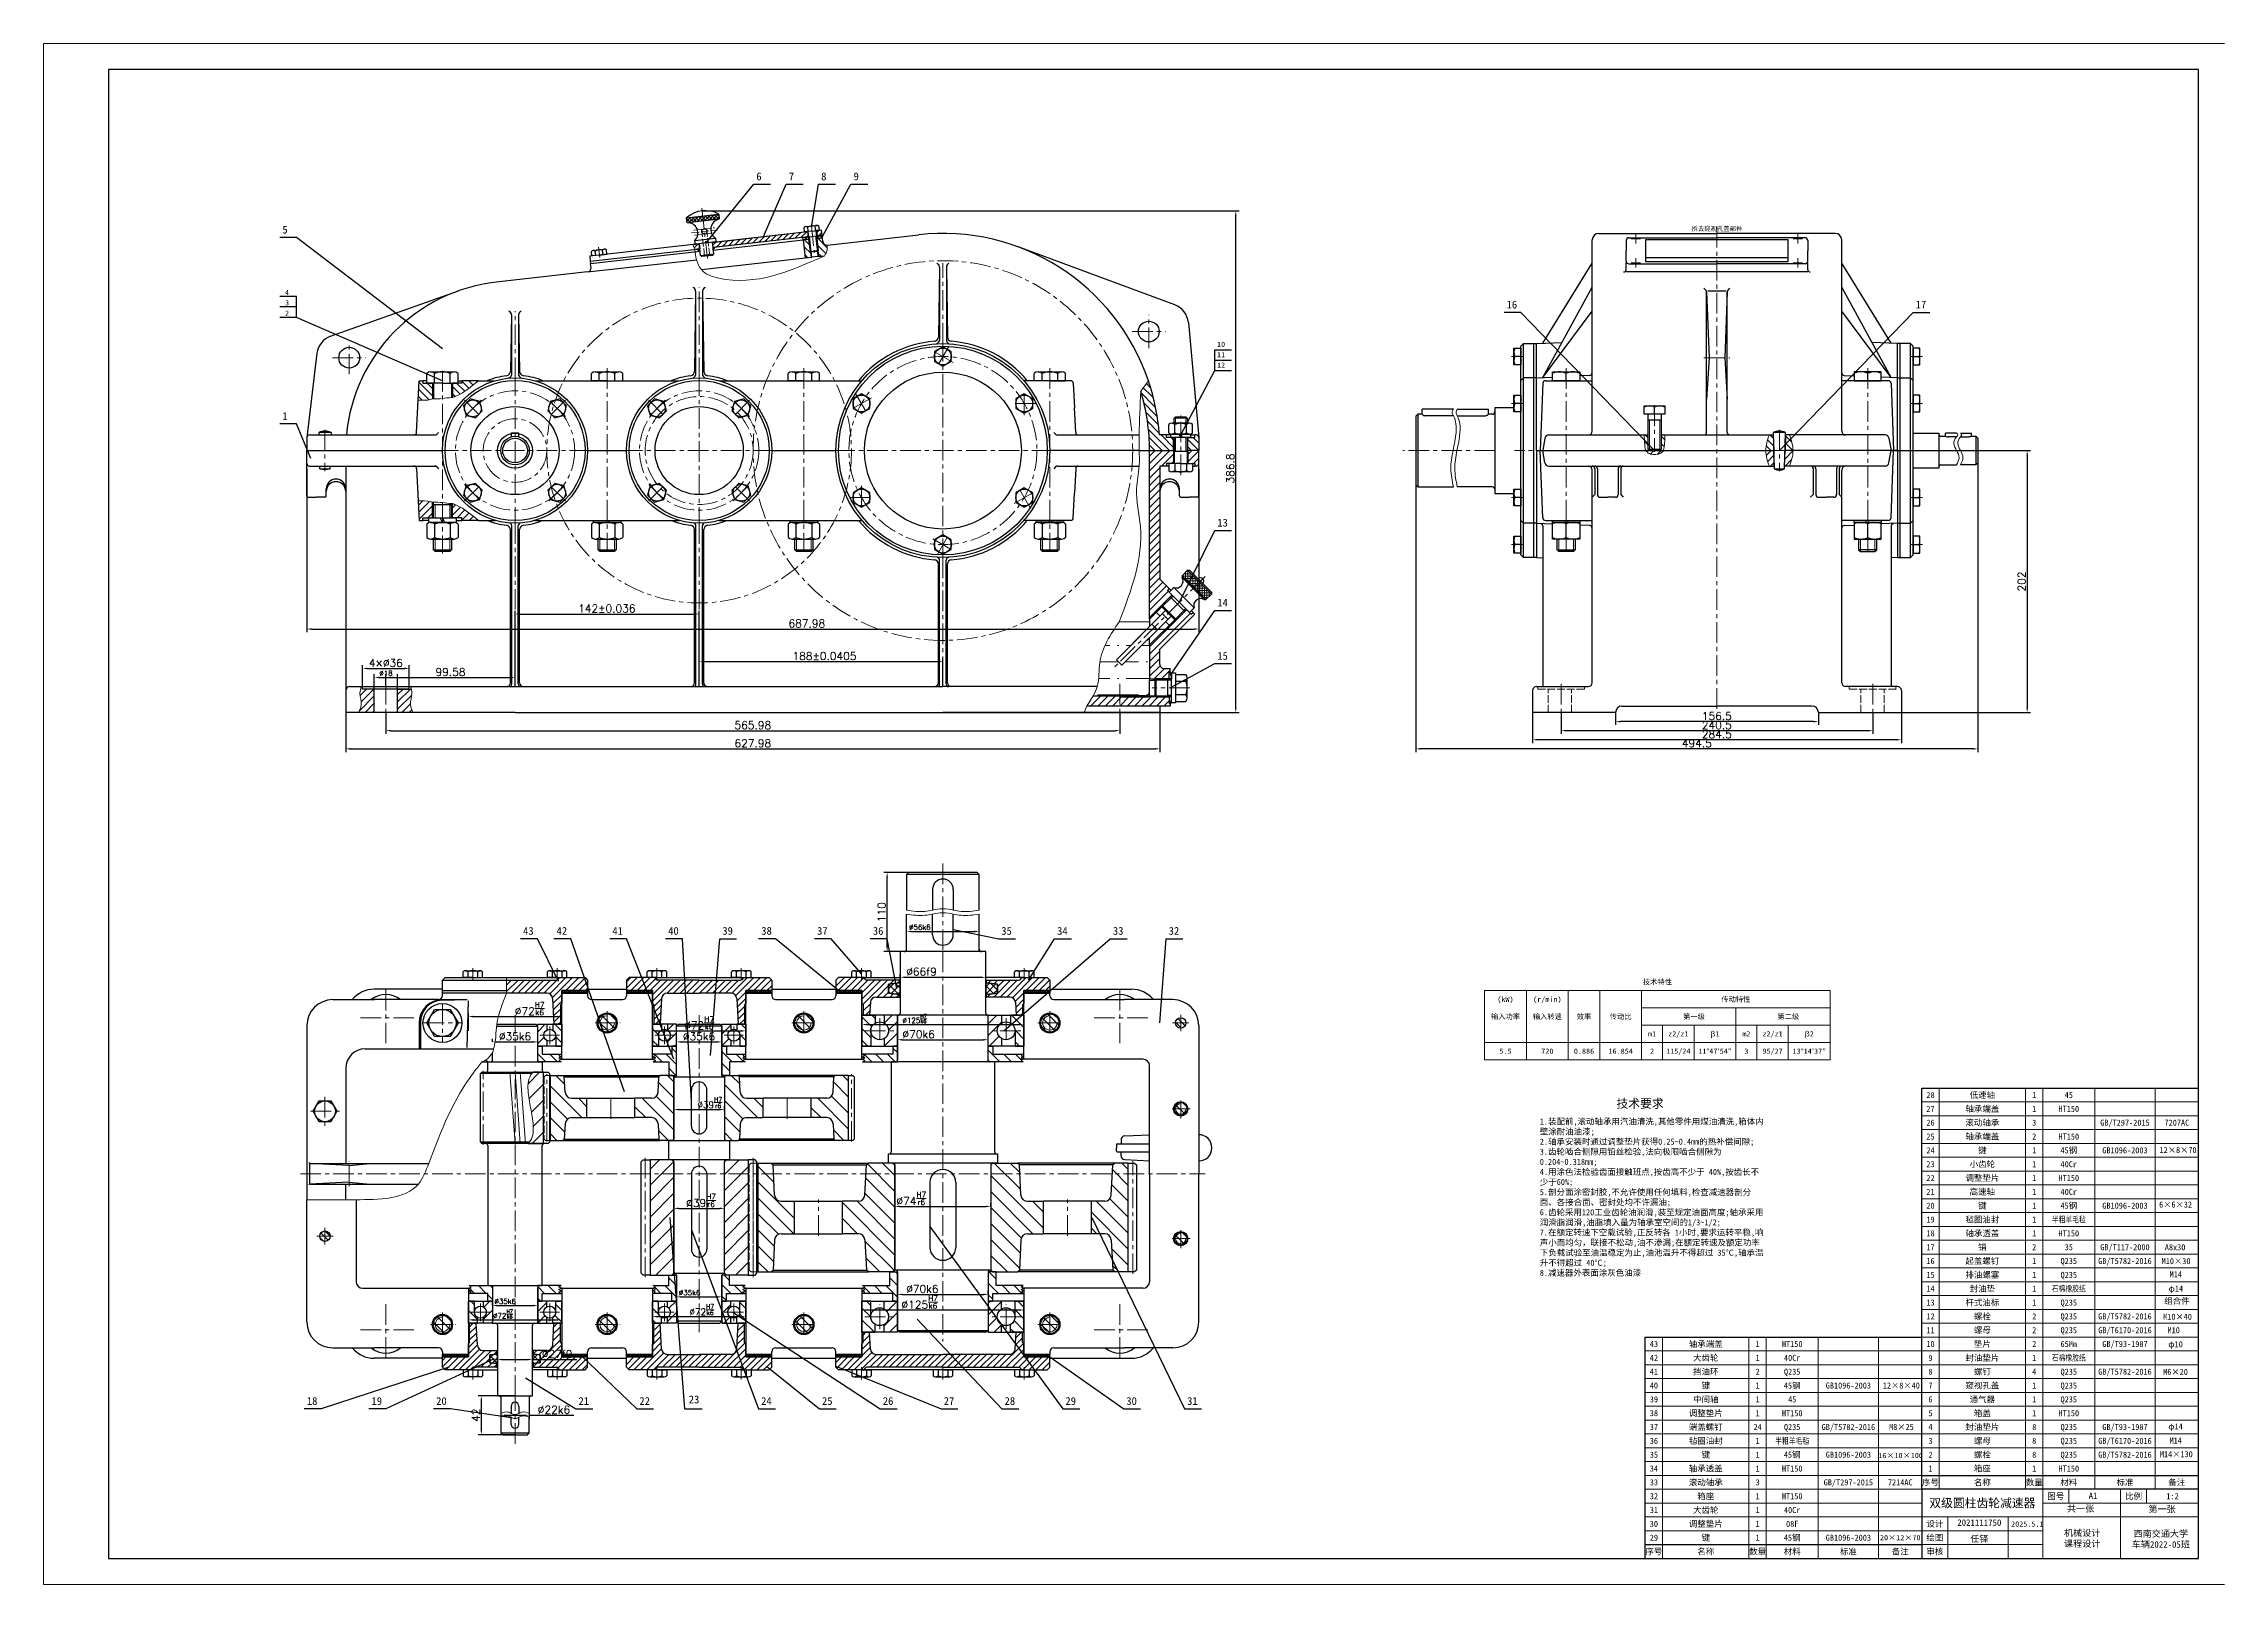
# Model space of a CAD drawing. Header units: millimetres. Extents: x 0 to 841, y 0 to 594.
import ezdxf
from ezdxf.enums import TextEntityAlignment as Align

# ---------------------------------------------------------------- set-up
doc = ezdxf.new("R2010")
doc.units = ezdxf.units.MM
doc.header["$LTSCALE"] = 0.25
doc.linetypes.add('ACAD_ISO02W100', pattern=[15, 12, -3])
doc.linetypes.add('CENTER', pattern=[50.8, 31.75, -6.35, 6.35, -6.35])
for name, color, linetype, lineweight in [('中心线', 1, 'CENTER', 15), ('剖面线', 4, 'Continuous', 15), ('尺寸', 7, 'Continuous', 15), ('文字', 7, 'Continuous', 15), ('标注', 3, 'Continuous', 15), ('粗实线', 7, 'Continuous', 30), ('细实线', 7, 'Continuous', 15), ('虚线', 1, 'ACAD_ISO02W100', 15)]:
    doc.layers.add(name, color=color, linetype=linetype, lineweight=lineweight)
doc.styles.get("Standard").update_dxf_attribs({"font": ''})
doc.styles.add('txt', font='txt.shx')
doc.styles.get('Standard').set_extended_font_data('SimSun')
doc.dimstyles.new('ISO-25', dxfattribs={"dimtxt": 3, "dimasz": 1.875, "dimexe": 1.25, "dimexo": 0, "dimtad": 1, "dimdec": 3, "dimlfac": 2, "dimrnd": 0.01, "dimdsep": 46, "dimtxsty": 'txt', "dimcen": 2.5, "dimadec": 0, "dimazin": 0, "dimtfac": 1, "dimtdec": 3, "dimtmove": 0, "dimatfit": 3, "dimfxl": 1, "dimarcsym": 0})

msp = doc.modelspace()

# ---------------------------------------------------------------- texts
at = {"layer": '文字'}
for s, height, p in [('拆去窥视孔盖部件', 1.75, (645.31522, 522.64874)), ('技术特性', 2, (622.32786, 232.24251)), ('输入功率', 2, (563.742, 218.90917)), ('(kW)', 2, (563.742, 225.57584)), ('输入转速', 2, (579.90361, 218.90917)), ('(r/min)', 2, (579.90361, 225.57584)), ('效率', 2, (594.04503, 218.90917)), ('传动比', 2, (608.18644, 218.90917)), ('第一级', 2, (636.46927, 218.90917)), ('传动特性', 2, (652.63089, 225.57584)), ('第二级', 2, (672.83291, 218.90917)), ('m1', 2, (620.30765, 212.24251)), ('z2/z1', 2, (630.40866, 212.24251)), ('β1', 2, (644.55008, 212.24251)), ('m2', 2, (656.67129, 212.24251)), ('z2/z1', 2, (666.7723, 212.24251)), ('β2', 2, (680.91371, 212.24251)), ('5.5', 2, (563.742, 205.57584)), ('720', 2, (579.90361, 205.57584)), ('0.886', 2, (594.04503, 205.57584)), ('16.854', 2, (608.18644, 205.57584)), ('2', 2, (620.30765, 205.57584)), ('115/24', 2, (630.40866, 205.57584)), ('11°47′54″', 2, (644.55008, 205.57584)), ('3', 2, (656.67129, 205.57584)), ('95/27', 2, (666.7723, 205.57584)), ('13°14′37″', 2, (680.91371, 205.57584)), ('技术要求', 3.333333, (615.65773, 185.35809)), ('28', 2.333333, (727.66667, 188.66667)), ('低速轴', 2.333333, (747.66667, 188.66667)), ('1', 2.33333, (767.66667, 188.66667)), ('45', 2.333333, (781, 188.66667)), ('27', 2.333333, (727.66667, 183.33333)), ('26', 2.333333, (727.66667, 178)), ('滚动轴承', 2.333333, (747.66667, 178)), ('轴承端盖', 2.333333, (747.66667, 183.33333)), ('3', 2.33333, (767.66667, 178)), ('1', 2.33333, (767.66667, 183.33333)), ('HT150', 2.333333, (781, 183.33333)), ('GB/T297-2015', 2.3333333, (802.66667, 178)), ('7207AC', 2.333333, (822.66667, 178)), ('25', 2.333333, (727.66667, 172.66667)), ('24', 2.333333, (727.66667, 167.33333)), ('轴承端盖', 2.333333, (747.66667, 172.66667)), ('键', 2.33333, (747.66667, 167.33333)), ('2', 2.33333, (767.66667, 172.66667)), ('1', 2.33333, (767.66667, 167.33333)), ('HT150', 2.333333, (781, 172.66667)), ('45钢', 2.333333, (781, 167.33333)), ('GB1096-2003', 2.3333333, (802.66667, 167.33333)), ('23', 2.333333, (727.66667, 162)), ('小齿轮', 2.333333, (747.66667, 162)), ('1', 2.33333, (767.66667, 162)), ('40Cr', 2.333333, (781, 162)), ('22', 2.333333, (727.66667, 156.66667)), ('21', 2.333333, (727.66667, 151.33333)), ('调整垫片', 2.333333, (747.66667, 156.66667)), ('高速轴', 2.333333, (747.66667, 151.33333)), ('1', 2.33333, (767.66667, 156.66667)), ('1', 2.33333, (767.66667, 151.33333)), ('HT150', 2.333333, (781, 156.66667)), ('40Cr', 2.333333, (781, 151.33333)), ('20', 2.333333, (727.66667, 146)), ('键', 2.33333, (747.66667, 146)), ('1', 2.33333, (767.66667, 146)), ('45钢', 2.333333, (781, 146)), ('GB1096-2003', 2.3333333, (802.66667, 146)), ('19', 2.333333, (727.66667, 140.66667)), ('18', 2.333333, (727.66667, 135.33333)), ('毡圈油封', 2.333333, (747.66667, 140.66667)), ('轴承透盖', 2.333333, (747.66667, 135.33333)), ('1', 2.33333, (767.66667, 140.66667)), ('1', 2.33333, (767.66667, 135.33333)), ('HT150', 2.333333, (781, 135.33333)), ('17', 2.333333, (727.66667, 130)), ('起盖螺钉', 2.333333, (747.66667, 124.66667)), ('销', 2.33333, (747.66667, 130)), ('2', 2.33333, (767.66667, 130)), ('35', 2.333333, (781, 130)), ('GB/T117-2000', 2.3333333, (802.66667, 130)), ('16', 2.333333, (727.66667, 124.66667)), ('15', 2.333333, (727.66667, 119.33333)), ('排油螺塞', 2.333333, (747.66667, 119.33333)), ('1', 2.33333, (767.66667, 124.66667)), ('1', 2.33333, (767.66667, 119.33333)), ('Q235', 2.333333, (781, 124.66667)), ('Q235', 2.333333, (781, 119.33333)), ('GB/T5782-2016', 2.3333333, (802.66667, 124.66667)), ('14', 2.333333, (727.66667, 114)), ('13', 2.333333, (727.66667, 108.66667)), ('杆式油标', 2.333333, (747.66667, 108.66667)), ('封油垫', 2.333333, (747.66667, 114)), ('1', 2.33333, (767.66667, 114)), ('1', 2.33333, (767.66667, 108.66667)), ('Q235', 2.333333, (781, 108.66667)), ('12', 2.333333, (727.66667, 103.33333)), ('螺栓', 2.333333, (747.66667, 103.33333)), ('2', 2.33333, (767.66667, 103.33333)), ('Q235', 2.333333, (781, 103.33333)), ('GB/T5782-2016', 2.3333333, (802.66667, 103.33333)), ('43', 2.333333, (621, 92.66667)), ('轴承端盖', 2.333333, (641, 92.66667)), ('1', 2.33333, (661, 92.66667)), ('HT150', 2.333333, (674.33333, 92.66667)), ('11', 2.333333, (727.66667, 98)), ('10', 2.333333, (727.66667, 92.66667)), ('螺母', 2.333333, (747.66667, 98)), ('垫片', 2.333333, (747.66667, 92.66667)), ('2', 2.33333, (767.66667, 98)), ('2', 2.33333, (767.66667, 92.66667)), ('Q235', 2.333333, (781, 98)), ('65Mn', 2.333333, (781, 92.66667)), ('GB/T6170-2016', 2.3333333, (802.66667, 98)), ('GB/T93-1987', 2.3333333, (802.66667, 92.66667)), ('42', 2.333333, (621, 87.33333)), ('大齿轮', 2.333333, (641, 87.33333)), ('1', 2.33333, (661, 87.33333)), ('40Cr', 2.333333, (674.33333, 87.33333)), ('9', 2.33333, (727.66667, 87.33333)), ('封油垫片', 2.333333, (747.66667, 87.33333)), ('1', 2.33333, (767.66667, 87.33333)), ('41', 2.333333, (621, 82)), ('40', 2.333333, (621, 76.66667)), ('挡油环', 2.333333, (641, 82)), ('键', 2.33333, (641, 76.66667)), ('2', 2.33333, (661, 82)), ('1', 2.33333, (661, 76.66667)), ('45钢', 2.333333, (674.33333, 76.66667)), ('Q235', 2.333333, (674.33333, 82)), ('GB1096-2003', 2.3333333, (696, 76.66667)), ('8', 2.33333, (727.66667, 82)), ('7', 2.33333, (727.66667, 76.66667)), ('窥视孔盖', 2.333333, (747.66667, 76.66667)), ('螺钉', 2.333333, (747.66667, 82)), ('4', 2.33333, (767.66667, 82)), ('1', 2.33333, (767.66667, 76.66667)), ('Q235', 2.333333, (781, 82)), ('Q235', 2.333333, (781, 76.66667)), ('GB/T5782-2016', 2.3333333, (802.66667, 82)), ('39', 2.333333, (621, 71.33333)), ('调整垫片', 2.333333, (641, 66)), ('中间轴', 2.333333, (641, 71.33333)), ('1', 2.33333, (661, 71.33333)), ('45', 2.333333, (674.33333, 71.33333)), ('6', 2.33333, (727.66667, 71.33333)), ('通气器', 2.333333, (747.66667, 71.33333)), ('箱盖', 2.333333, (747.66667, 66)), ('1', 2.33333, (767.66667, 71.33333)), ('Q235', 2.333333, (781, 71.33333)), ('38', 2.333333, (621, 66)), ('37', 2.333333, (621, 60.66667)), ('端盖螺钉', 2.333333, (641, 60.66667)), ('24', 2.333333, (661, 60.66667)), ('1', 2.33333, (661, 66)), ('HT150', 2.333333, (674.33333, 66)), ('Q235', 2.333333, (674.33333, 60.66667)), ('GB/T5782-2016', 2.3333333, (696, 60.66667)), ('4', 2.33333, (727.66667, 60.66667)), ('5', 2.33333, (727.66667, 66)), ('封油垫片', 2.333333, (747.66667, 60.66667)), ('8', 2.33333, (767.66667, 60.66667)), ('1', 2.33333, (767.66667, 66)), ('HT150', 2.333333, (781, 66)), ('Q235', 2.333333, (781, 60.66667)), ('GB/T93-1987', 2.3333333, (802.66667, 60.66667)), ('36', 2.333333, (621, 55.33333)), ('35', 2.333333, (621, 50)), ('毡圈油封', 2.333333, (641, 55.33333)), ('键', 2.33333, (641, 50)), ('1', 2.33333, (661, 55.33333)), ('1', 2.33333, (661, 50)), ('45钢', 2.333333, (674.33333, 50)), ('GB1096-2003', 2.3333333, (696, 50)), ('3', 2.33333, (727.66667, 55.33333)), ('2', 2.33333, (727.66667, 50)), ('螺母', 2.333333, (747.66667, 55.33333)), ('螺栓', 2.333333, (747.66667, 50)), ('8', 2.33333, (767.66667, 55.33333)), ('8', 2.33333, (767.66667, 50)), ('Q235', 2.333333, (781, 55.33333)), ('Q235', 2.333333, (781, 50)), ('GB/T6170-2016', 2.3333333, (802.66667, 55.33333)), ('GB/T5782-2016', 2.3333333, (802.66667, 50)), ('34', 2.333333, (621, 44.66667)), ('轴承透盖', 2.333333, (641, 44.66667)), ('1', 2.33333, (661, 44.66667)), ('HT150', 2.333333, (674.33333, 44.66667)), ('1', 2.33333, (727.66667, 44.66667)), ('箱座', 2.333333, (747.66667, 44.66667)), ('1', 2.33333, (767.66667, 44.66667)), ('HT150', 2.333333, (781, 44.66667)), ('33', 2.333333, (621, 39.33333)), ('32', 2.333333, (621, 34)), ('滚动轴承', 2.333333, (641, 39.33333)), ('箱座', 2.333333, (641, 34)), ('3', 2.33333, (661, 39.33333)), ('1', 2.33333, (661, 34)), ('HT150', 2.333333, (674.33333, 34)), ('GB/T297-2015', 2.3333333, (696, 39.33333)), ('7214AC', 2.333333, (716, 39.33333)), ('序号', 2.333333, (727.66667, 39.33333)), ('名称', 2.333333, (747.66667, 39.33333)), ('数量', 2.333333, (767.66667, 39.33333)), ('图号', 2.333333, (776, 34)), ('材料', 2.333333, (781, 39.33333)), ('标准', 2.333333, (802.66667, 39.33333)), ('比例', 2.333333, (806, 34)), ('1:2', 2.333333, (821, 34)), ('备注', 2.333333, (822.66667, 39.33333)), ('31', 2.333333, (621, 28.66667)), ('大齿轮', 2.333333, (641, 28.66667)), ('1', 2.33333, (661, 28.66667)), ('40Cr', 2.333333, (674.33333, 28.66667)), ('双级圆柱齿轮减速器', 3.333333, (747.66667, 31.33333)), ('30', 2.333333, (621, 23.33333)), ('29', 2.333333, (621, 18)), ('调整垫片', 2.333333, (641, 23.33333)), ('键', 2.33333, (641, 18)), ('1', 2.33333, (661, 23.33333)), ('1', 2.33333, (661, 18)), ('45钢', 2.333333, (674.33333, 18)), ('08F', 2.333333, (674.33333, 23.33333)), ('GB1096-2003', 2.3333333, (696, 18)), ('绘图', 2.333333, (729.33333, 18)), ('设计', 2.333333, (729.33333, 23.33333)), ('序号', 2.333333, (621, 12.66667)), ('名称', 2.333333, (641, 12.66667)), ('数量', 2.333333, (661, 12.66667)), ('材料', 2.333333, (674.33333, 12.66667)), ('标准', 2.333333, (696, 12.66667)), ('备注', 2.333333, (716, 12.66667)), ('审核', 2.333333, (729.33333, 12.66667))]:
    msp.add_text(s, height=height, dxfattribs=at).set_placement(p, align=Align.MIDDLE_CENTER)
at = {"layer": '文字', "width": 0.8}
for s, p in [('半粗羊毛毡', (781, 140.66667)), ('石棉橡胶纸', (781, 114)), ('石棉橡胶纸', (781, 87.33333)), ('半粗羊毛毡', (674.33333, 55.33333))]:
    msp.add_text(s, height=2.333333, dxfattribs=at).set_placement(p, align=Align.MIDDLE_CENTER)
at = {"layer": '文字'}
for s, insert, char_height, width, attachment_point in [('\\pxql;1.装配前,滚动轴承用汽油清洗,其他零件用煤油清洗,箱体内壁涂耐油油漆;^J2.轴承安装时通过调整垫片获得0.25~0.4mm的热补偿间隙;^J3.齿轮啮合侧隙用铅丝检验,法向极限啮合侧隙为 0.204~0.318mm;^J4.用涂色法检验齿面接触班点,按齿高不少于 40%,按齿长不少于60%;^J5.剖分面涂密封胶,不允许使用任何填料,检查减速器剖分面、各接合面、密封处均不许漏油;^J6.齿轮采用120工业齿轮油润滑,装至规定油面高度;轴承采用润滑脂润滑,油脂填入量为轴承室空间的1/3~1/2;^J7.在额定转速下空载试验,正反转各 1小时,要求运转平稳,响声小而均匀，联接不松动,油不渗漏;在额定转速及额定功率下负载试验至油温稳定为止,油池温升不得超过 35℃,轴承温升不得超过 40℃;\\P8.减速器外表面涂灰色油漆', (576.99332, 179.62458), 2.33333333, 86.6666667, 1), ('12×8×70', (816.00757, 168.62469), 2.333333, 15.1927374, 1), ('6×6×32', (815.82289, 147.60419), 2.333333, 13.6324022, 1), ('A8x30', (818.02586, 131.12844), 2.333333, 8.5544693, 1), ('M10×30', (816.8049, 125.79748), 2.333333, 12.0583799, 1), ('M14', (819.88944, 120.72343), 2.333333, 5.1053073, 1), ('组合件', (817.80932, 110.44582), 2.333333, 14.0379361, 1), ('φ14', (819.50387, 115.17561), 2.333333, 6.0360335, 1), ('M10×40', (817.38325, 104.34518), 2.333333, 12.0583799, 1), ('M10', (819.06088, 99.17614), 2.333333, 5.0505587, 1), ('φ10', (819.38219, 93.75678), 2.333333, 5.9812849, 1), ('12×8×40', (709.27379, 77.84058), 2.333333, 15.1927374, 1), ('M6×20', (817.3927, 83.0934), 2.333333, 10.3064246, 1), ('M8×25', (716.44499, 60.66799), 2.333333, 10.3064246, 5), ('φ14', (819.38479, 62.06652), 2.333333, 6.0360335, 1), ('M14×130', (816.10747, 51.36455), 2.333333, 13.8103352, 1), ('M14', (819.83462, 56.63128), 2.333333, 5.1053073, 1)]:
    msp.add_mtext(s, dxfattribs=dict(at, insert=insert, char_height=char_height, width=width, attachment_point=attachment_point))
for s, width, heights, insert, char_height, attachment_point in [('\\pxqc;16×10×100', 16.6666667, [0], (716.12731, 49.68187), 2, 5), ('A1', 20, [4.0387], (788.65267, 35.41029), 2.5, 1), ('共一张', 11.2579461, [1.69678], (780.30483, 30.48376), 2.5, 1), ('第一张', 19.2954333, [0], (811.70457, 30.24705), 2.5, 1), ('\\pxqc;20×12×70', 16.6666667, [0], (716, 18), 2, 5), ('\\pxsm1.5,qc;2021111750\\P任铎', 23.3333333, [0], (734.82955, 25.06655), 2.5, 1), ('2025.5.1', 13.3333333, [3.69838], (758.7543, 24.2721), 2, 1), ('\\pxqc,t4;机械设计\\P\\ptz;课程设计', 26.7899369, [12.59309], (772.75995, 21.09117), 2.5, 1), ('\\pxqc;西南交通大学\\P车辆2022-05班', 26.34392, [0], (803.32707, 20.81155), 2.5, 1)]:
    msp.add_mtext_dynamic_manual_height_columns(s, width=width, gutter_width=12.5, heights=heights, dxfattribs=dict(at, insert=insert, char_height=char_height, attachment_point=attachment_point))
at = {"layer": '标注', "width": 5, "attachment_point": 1}
for s, insert, char_height in [('6', (274.86053, 544.31558), 3), ('7', (287.36053, 544.31558), 3), ('8', (299.86053, 544.31558), 3), ('9', (312.36053, 544.31558), 3), ('5', (92.06978, 523.77623), 3), ('4', (93.09783, 499.07527), 2), ('3', (93.10283, 495.07527), 2), ('2', (93.10783, 491.07527), 2), ('16', (564.19022, 494.88921), 3), ('17', (721.94022, 494.88921), 3), ('12', (452.50672, 471.06398), 2), ('11', (452.51172, 475.06398), 2), ('10', (452.51672, 479.06398), 2), ('1', (92.06978, 451.88851), 3), ('13', (452.62043, 410.80981), 3), ('14', (452.62043, 380.00078), 3), ('15', (452.62043, 359.46143), 3), ('43', (184.90894, 253.43442), 3), ('42', (197.81878, 253.43442), 3), ('41', (219.33517, 253.43442), 3), ('40', (240.85157, 253.43442), 3), ('39', (261.7368, 253.43442), 3), ('38', (276.7532, 253.43442), 3), ('37', (298.26959, 253.43442), 3), ('36', (319.78599, 253.43442), 3), ('35', (369.31878, 253.43442), 3), ('34', (390.83517, 253.43442), 3), ('33', (412.35157, 253.43442), 3), ('32', (433.86797, 253.43442), 3), ('18', (101.51163, 72.18442), 3), ('19', (126.44188, 72.18442), 3), ('20', (151.37213, 72.18442), 3), ('21', (206.27482, 72.18442), 3), ('22', (229.74725, 72.18442), 3), ('23', (248.78956, 72.79605), 3), ('24', (276.69211, 72.18442), 3), ('25', (300.16454, 72.18442), 3), ('26', (323.63697, 72.18442), 3), ('27', (347.10941, 72.18442), 3), ('28', (370.58184, 72.18442), 3), ('29', (394.05427, 72.18442), 3), ('30', (417.5267, 72.18442), 3), ('31', (440.99913, 72.18442), 3)]:
    msp.add_mtext(s, dxfattribs=dict(at, insert=insert, char_height=char_height))

# ---------------------------------------------------------------- blocks, each defined once
blk = doc.blocks.new('*D4')
at = {"layer": 'Defpoints', "color": 0, "transparency": 16777216}
for p in [(252.8, 374.1), (181.8, 346.12), (252.8, 346.12)]:
    blk.add_point(p, dxfattribs=at)
at = {"layer": '尺寸', "color": 0, "lineweight": -2, "transparency": 16777216}
for p, q in [((181.8, 346.12), (181.8, 375.35)), ((183.68, 374.1), (250.93, 374.1)), ((252.8, 346.12), (252.8, 375.35))]:
    blk.add_line(p, q, dxfattribs=at)
at = {"layer": '尺寸', "color": 0, "transparency": 16777216}
for points in [[(183.68, 374.41), (183.68, 373.78), (181.8, 374.1)], [(250.93, 374.41), (250.93, 373.78), (252.8, 374.1)]]:
    blk.add_solid(points, dxfattribs=at)
at = {"layer": '尺寸', "color": 0, "transparency": 16777216, "insert": (217.25, 376.22), "char_height": 3, "attachment_point": 5, "style": 'txt'}
blk.add_mtext('142±0.036', dxfattribs=at)
blk = doc.blocks.new('*D5')
at = {"layer": 'Defpoints', "color": 0, "transparency": 16777216}
for p in [(346.8, 355.77), (252.8, 346.12), (346.8, 346.12)]:
    blk.add_point(p, dxfattribs=at)
at = {"layer": '尺寸', "color": 0, "lineweight": -2, "transparency": 16777216}
for p, q in [((252.8, 346.12), (252.8, 357.02)), ((254.68, 355.77), (344.93, 355.77)), ((346.8, 346.12), (346.8, 357.02))]:
    blk.add_line(p, q, dxfattribs=at)
at = {"layer": '尺寸', "color": 0, "transparency": 16777216}
for points in [[(254.68, 356.08), (254.68, 355.46), (252.8, 355.77)], [(344.93, 356.08), (344.93, 355.46), (346.8, 355.77)]]:
    blk.add_solid(points, dxfattribs=at)
at = {"layer": '尺寸', "color": 0, "transparency": 16777216, "insert": (301.14, 357.89), "char_height": 3, "attachment_point": 5, "style": 'txt'}
blk.add_mtext('188±0.0405', dxfattribs=at)
blk = doc.blocks.new('*D6')
at = {"layer": 'Defpoints', "color": 0, "transparency": 16777216}
for p in [(101.51, 430.12), (445.5, 430.12), (445.5, 368.32)]:
    blk.add_point(p, dxfattribs=at)
at = {"layer": '尺寸', "color": 0, "lineweight": -2, "transparency": 16777216}
for p, q in [((101.51, 430.12), (101.51, 367.07)), ((445.5, 430.12), (445.5, 367.07)), ((103.39, 368.32), (443.62, 368.32))]:
    blk.add_line(p, q, dxfattribs=at)
at = {"layer": '尺寸', "color": 0, "transparency": 16777216}
for points in [[(103.39, 368.63), (103.39, 368.01), (101.51, 368.32)], [(443.62, 368.63), (443.62, 368.01), (445.5, 368.32)]]:
    blk.add_solid(points, dxfattribs=at)
at = {"layer": '尺寸', "color": 0, "transparency": 16777216, "insert": (294.37, 370.45), "char_height": 3, "attachment_point": 5, "style": 'txt'}
blk.add_mtext('687.98', dxfattribs=at)
blk = doc.blocks.new('*D7')
at = {"layer": 'Defpoints', "color": 0, "transparency": 16777216}
for p in [(116.51, 336.12), (430.5, 336.12), (430.5, 322.12)]:
    blk.add_point(p, dxfattribs=at)
at = {"layer": '尺寸', "color": 0, "lineweight": -2, "transparency": 16777216}
for p, q in [((116.51, 336.12), (116.51, 320.87)), ((430.5, 336.12), (430.5, 320.87)), ((118.39, 322.12), (428.62, 322.12))]:
    blk.add_line(p, q, dxfattribs=at)
at = {"layer": '尺寸', "color": 0, "transparency": 16777216}
for points in [[(118.39, 322.43), (118.39, 321.81), (116.51, 322.12)], [(428.62, 322.43), (428.62, 321.81), (430.5, 322.12)]]:
    blk.add_solid(points, dxfattribs=at)
at = {"layer": '尺寸', "color": 0, "transparency": 16777216, "insert": (273.51, 324.24), "char_height": 3, "attachment_point": 5, "style": 'txt'}
blk.add_mtext('627.98', dxfattribs=at)
blk = doc.blocks.new('*D8')
at = {"layer": 'Defpoints', "color": 0, "transparency": 16777216}
for p in [(253.93, 529.53), (459.75, 529.53), (253.93, 336.12)]:
    blk.add_point(p, dxfattribs=at)
at = {"layer": '尺寸', "color": 0, "lineweight": -2, "transparency": 16777216}
for p, q in [((253.93, 529.53), (461, 529.53)), ((459.75, 337.99), (459.75, 527.66)), ((253.93, 336.12), (461, 336.12))]:
    blk.add_line(p, q, dxfattribs=at)
at = {"layer": '尺寸', "color": 0, "transparency": 16777216}
for points in [[(459.44, 527.66), (460.06, 527.66), (459.75, 529.53)], [(459.44, 337.99), (460.06, 337.99), (459.75, 336.12)]]:
    blk.add_solid(points, dxfattribs=at)
at = {"layer": '尺寸', "color": 0, "transparency": 16777216, "insert": (457.62, 430.24), "char_height": 3, "attachment_point": 5, "rotation": 90, "style": 'txt'}
blk.add_mtext('386.8', dxfattribs=at)
blk = doc.blocks.new('*D9')
at = {"layer": 'Defpoints', "color": 0, "transparency": 16777216}
for p in [(127.51, 345.12), (136.51, 349.62), (136.51, 345.12)]:
    blk.add_point(p, dxfattribs=at)
at = {"layer": '尺寸', "color": 0, "lineweight": -2, "transparency": 16777216}
for p, q in [((127.51, 345.12), (127.51, 350.87)), ((129.39, 349.62), (134.64, 349.62)), ((136.51, 345.12), (136.51, 350.87))]:
    blk.add_line(p, q, dxfattribs=at)
at = {"layer": '尺寸', "color": 0, "transparency": 16777216}
for points in [[(129.39, 349.93), (129.39, 349.31), (127.51, 349.62)], [(134.64, 349.93), (134.64, 349.31), (136.51, 349.62)]]:
    blk.add_solid(points, dxfattribs=at)
at = {"layer": '尺寸', "color": 0, "transparency": 16777216, "insert": (132.01, 351.24), "char_height": 3, "attachment_point": 5, "style": 'txt'}
blk.add_mtext('{\\H0.66667x;%%c18}', dxfattribs=at)
blk = doc.blocks.new('*D10')
at = {"layer": 'Defpoints', "color": 0, "transparency": 16777216}
for p in [(123.01, 346.12), (141.01, 353.12), (141.01, 346.12)]:
    blk.add_point(p, dxfattribs=at)
at = {"layer": '尺寸', "color": 0, "lineweight": -2, "transparency": 16777216}
for p, q in [((123.01, 346.12), (123.01, 354.37)), ((141.01, 346.12), (141.01, 354.37)), ((124.89, 353.12), (139.14, 353.12))]:
    blk.add_line(p, q, dxfattribs=at)
at = {"layer": '尺寸', "color": 0, "transparency": 16777216}
for points in [[(124.89, 353.43), (124.89, 352.81), (123.01, 353.12)], [(139.14, 353.43), (139.14, 352.81), (141.01, 353.12)]]:
    blk.add_solid(points, dxfattribs=at)
at = {"layer": '尺寸', "color": 0, "transparency": 16777216, "insert": (132.01, 355.24), "char_height": 3, "attachment_point": 5, "style": 'txt'}
blk.add_mtext('4×%%c36', dxfattribs=at)
blk = doc.blocks.new('*D11')
at = {"layer": 'Defpoints', "color": 0, "transparency": 16777216}
for p in [(132.01, 346.12), (181.8, 349.62), (181.8, 346.12)]:
    blk.add_point(p, dxfattribs=at)
at = {"layer": '尺寸', "color": 0, "lineweight": -2, "transparency": 16777216}
for p, q in [((132.01, 346.12), (132.01, 350.87)), ((133.89, 349.62), (179.93, 349.62)), ((181.8, 346.12), (181.8, 350.87))]:
    blk.add_line(p, q, dxfattribs=at)
at = {"layer": '尺寸', "color": 0, "transparency": 16777216}
for points in [[(133.89, 349.93), (133.89, 349.31), (132.01, 349.62)], [(179.93, 349.93), (179.93, 349.31), (181.8, 349.62)]]:
    blk.add_solid(points, dxfattribs=at)
at = {"layer": '尺寸', "color": 0, "transparency": 16777216, "insert": (156.91, 351.74), "char_height": 3, "attachment_point": 5, "style": 'txt'}
blk.add_mtext('99.58', dxfattribs=at)
blk = doc.blocks.new('*D12')
at = {"layer": 'Defpoints', "color": 0, "transparency": 16777216}
for p in [(132.01, 336.12), (415, 336.12), (415, 329.12)]:
    blk.add_point(p, dxfattribs=at)
at = {"layer": '尺寸', "color": 0, "lineweight": -2, "transparency": 16777216}
for p, q in [((132.01, 336.12), (132.01, 327.87)), ((133.89, 329.12), (413.12, 329.12)), ((415, 336.12), (415, 327.87))]:
    blk.add_line(p, q, dxfattribs=at)
at = {"layer": '尺寸', "color": 0, "transparency": 16777216}
for points in [[(133.89, 329.43), (133.89, 328.81), (132.01, 329.12)], [(413.12, 329.43), (413.12, 328.81), (415, 329.12)]]:
    blk.add_solid(points, dxfattribs=at)
at = {"layer": '尺寸', "color": 0, "transparency": 16777216, "insert": (273.51, 331.24), "char_height": 3, "attachment_point": 5, "style": 'txt'}
blk.add_mtext('565.98', dxfattribs=at)
blk = doc.blocks.new('*D13')
at = {"layer": 'Defpoints', "color": 0, "transparency": 16777216}
for p in [(606.19, 336.12), (606.19, 332.62), (684.44, 336.12)]:
    blk.add_point(p, dxfattribs=at)
at = {"layer": '尺寸', "color": 0, "lineweight": -2, "transparency": 16777216}
for p, q in [((606.19, 336.12), (606.19, 331.37)), ((682.57, 332.62), (608.07, 332.62)), ((684.44, 336.12), (684.44, 331.37))]:
    blk.add_line(p, q, dxfattribs=at)
at = {"layer": '尺寸', "color": 0, "transparency": 16777216}
for points in [[(608.07, 332.93), (608.07, 332.31), (606.19, 332.62)], [(682.57, 332.93), (682.57, 332.31), (684.44, 332.62)]]:
    blk.add_solid(points, dxfattribs=at)
at = {"layer": '尺寸', "color": 0, "transparency": 16777216, "insert": (645.32, 334.74), "char_height": 3, "attachment_point": 5, "style": 'txt'}
blk.add_mtext('156.5', dxfattribs=at)
blk = doc.blocks.new('*D14')
at = {"layer": 'Defpoints', "color": 0, "transparency": 16777216}
for p in [(585.19, 336.12), (585.19, 329.12), (705.44, 336.12)]:
    blk.add_point(p, dxfattribs=at)
at = {"layer": '尺寸', "color": 0, "lineweight": -2, "transparency": 16777216}
for p, q in [((585.19, 336.12), (585.19, 327.87)), ((703.57, 329.12), (587.07, 329.12)), ((705.44, 336.12), (705.44, 327.87))]:
    blk.add_line(p, q, dxfattribs=at)
at = {"layer": '尺寸', "color": 0, "transparency": 16777216}
for points in [[(587.07, 329.43), (587.07, 328.81), (585.19, 329.12)], [(703.57, 329.43), (703.57, 328.81), (705.44, 329.12)]]:
    blk.add_solid(points, dxfattribs=at)
at = {"layer": '尺寸', "color": 0, "transparency": 16777216, "insert": (645.32, 331.24), "char_height": 3, "attachment_point": 5, "style": 'txt'}
blk.add_mtext('240.5', dxfattribs=at)
blk = doc.blocks.new('*D15')
at = {"layer": 'Defpoints', "color": 0, "transparency": 16777216}
for p in [(574.19, 336.12), (716.44, 336.12), (574.19, 325.62)]:
    blk.add_point(p, dxfattribs=at)
at = {"layer": '尺寸', "color": 0, "lineweight": -2, "transparency": 16777216}
for p, q in [((574.19, 336.12), (574.19, 324.37)), ((716.44, 336.12), (716.44, 324.37)), ((714.57, 325.62), (576.07, 325.62))]:
    blk.add_line(p, q, dxfattribs=at)
at = {"layer": '尺寸', "color": 0, "transparency": 16777216}
for points in [[(576.07, 325.93), (576.07, 325.31), (574.19, 325.62)], [(714.57, 325.93), (714.57, 325.31), (716.44, 325.62)]]:
    blk.add_solid(points, dxfattribs=at)
at = {"layer": '尺寸', "color": 0, "transparency": 16777216, "insert": (645.32, 327.74), "char_height": 3, "attachment_point": 5, "style": 'txt'}
blk.add_mtext('284.5', dxfattribs=at)
blk = doc.blocks.new('*D16')
at = {"layer": 'Defpoints', "color": 0, "transparency": 16777216}
for p in [(712.44, 437.12), (712.44, 336.12), (764.94, 336.12)]:
    blk.add_point(p, dxfattribs=at)
at = {"layer": '尺寸', "color": 0, "lineweight": -2, "transparency": 16777216}
for p, q in [((712.44, 437.12), (766.19, 437.12)), ((764.94, 435.24), (764.94, 337.99)), ((712.44, 336.12), (766.19, 336.12))]:
    blk.add_line(p, q, dxfattribs=at)
at = {"layer": '尺寸', "color": 0, "transparency": 16777216}
for points in [[(764.63, 435.24), (765.25, 435.24), (764.94, 437.12)], [(764.63, 337.99), (765.25, 337.99), (764.94, 336.12)]]:
    blk.add_solid(points, dxfattribs=at)
at = {"layer": '尺寸', "color": 0, "transparency": 16777216, "insert": (762.82, 386.62), "char_height": 3, "attachment_point": 5, "rotation": 90, "style": 'txt'}
blk.add_mtext('202', dxfattribs=at)
blk = doc.blocks.new('*D17')
at = {"layer": 'Defpoints', "color": 0, "transparency": 16777216}
for p in [(529.19, 437.12), (745.94, 437.12), (529.19, 322.12)]:
    blk.add_point(p, dxfattribs=at)
at = {"layer": '尺寸', "color": 0, "lineweight": -2, "transparency": 16777216}
for p, q in [((529.19, 437.12), (529.19, 320.87)), ((745.94, 437.12), (745.94, 320.87)), ((744.07, 322.12), (531.07, 322.12))]:
    blk.add_line(p, q, dxfattribs=at)
at = {"layer": '尺寸', "color": 0, "transparency": 16777216}
for points in [[(531.07, 322.43), (531.07, 321.81), (529.19, 322.12)], [(744.07, 322.43), (744.07, 321.81), (745.94, 322.12)]]:
    blk.add_solid(points, dxfattribs=at)
at = {"layer": '尺寸', "color": 0, "transparency": 16777216, "insert": (637.57, 324.24), "char_height": 3, "attachment_point": 5, "style": 'txt'}
blk.add_mtext('494.5', dxfattribs=at)
blk = doc.blocks.new('*D18')
at = {"layer": 'Defpoints', "color": 0, "transparency": 16777216}
for p in [(176.3, 72.68), (187.3, 72.68), (187.3, 65.18)]:
    blk.add_point(p, dxfattribs=at)
at = {"layer": '尺寸', "color": 0, "lineweight": -2, "transparency": 16777216}
for p, q in [((176.3, 72.68), (176.3, 63.93)), ((187.3, 72.68), (187.3, 63.93)), ((178.18, 65.18), (185.43, 65.18)), ((187.3, 65.18), (204.43, 65.18))]:
    blk.add_line(p, q, dxfattribs=at)
at = {"layer": '尺寸', "color": 0, "transparency": 16777216}
for points in [[(178.18, 65.5), (178.18, 64.87), (176.3, 65.18)], [(185.43, 65.5), (185.43, 64.87), (187.3, 65.18)]]:
    blk.add_solid(points, dxfattribs=at)
at = {"layer": '尺寸', "color": 0, "transparency": 16777216, "insert": (196.8, 67.31), "char_height": 3, "attachment_point": 5, "style": 'txt'}
blk.add_mtext('%%c22k6', dxfattribs=at)
blk = doc.blocks.new('*D19')
at = {"layer": 'Defpoints', "color": 0, "transparency": 16777216}
for p in [(181.8, 72.68), (168.8, 57.68), (181.8, 57.68)]:
    blk.add_point(p, dxfattribs=at)
at = {"layer": '尺寸', "color": 0, "lineweight": -2, "transparency": 16777216}
for p, q in [((181.8, 72.68), (167.55, 72.68)), ((168.8, 70.81), (168.8, 59.56)), ((181.8, 57.68), (167.55, 57.68))]:
    blk.add_line(p, q, dxfattribs=at)
at = {"layer": '尺寸', "color": 0, "transparency": 16777216}
for points in [[(168.49, 70.81), (169.11, 70.81), (168.8, 72.68)], [(168.49, 59.56), (169.11, 59.56), (168.8, 57.68)]]:
    blk.add_solid(points, dxfattribs=at)
at = {"layer": '尺寸', "color": 0, "transparency": 16777216, "insert": (166.68, 65.18), "char_height": 3, "attachment_point": 5, "rotation": 90, "style": 'txt'}
blk.add_mtext('42', dxfattribs=at)
blk = doc.blocks.new('*D20')
at = {"layer": 'Defpoints', "color": 0, "transparency": 16777216}
for p in [(175.05, 86.68), (188.55, 86.68), (188.55, 86.68)]:
    blk.add_point(p, dxfattribs=at)
at = {"layer": '尺寸', "color": 0, "lineweight": -2, "transparency": 16777216}
for p, q in [((175.05, 86.68), (175.05, 87.93)), ((176.93, 86.68), (186.68, 86.68)), ((188.55, 86.68), (188.55, 87.93)), ((188.55, 86.68), (205.68, 86.68))]:
    blk.add_line(p, q, dxfattribs=at)
at = {"layer": '尺寸', "color": 0, "transparency": 16777216}
for points in [[(176.93, 87), (176.93, 86.37), (175.05, 86.68)], [(186.68, 87), (186.68, 86.37), (188.55, 86.68)]]:
    blk.add_solid(points, dxfattribs=at)
at = {"layer": '尺寸', "color": 0, "transparency": 16777216, "insert": (198.05, 88.81), "char_height": 3, "attachment_point": 5, "style": 'txt'}
blk.add_mtext('%%C27f9', dxfattribs=at)
blk = doc.blocks.new('*D21')
at = {"layer": 'Defpoints', "color": 0, "transparency": 16777216}
for p in [(163.8, 103.23), (199.8, 103.23), (199.8, 101.97)]:
    blk.add_point(p, dxfattribs=at)
at = {"layer": '尺寸', "color": 0, "lineweight": -2, "transparency": 16777216}
for p, q in [((163.8, 103.23), (163.8, 100.72)), ((165.68, 101.97), (197.93, 101.97)), ((199.8, 103.23), (199.8, 100.72))]:
    blk.add_line(p, q, dxfattribs=at)
at = {"layer": '尺寸', "color": 0, "transparency": 16777216}
for points in [[(165.68, 102.28), (165.68, 101.65), (163.8, 101.97)], [(197.93, 102.28), (197.93, 101.65), (199.8, 101.97)]]:
    blk.add_solid(points, dxfattribs=at)
at = {"layer": '尺寸', "color": 0, "transparency": 16777216, "insert": (177.16, 104.23), "char_height": 3, "attachment_point": 5, "style": 'txt'}
blk.add_mtext('{\\H0.66667x;%%c72{\\H0.7x;\\SH7/k6;}}', dxfattribs=at)
blk = doc.blocks.new('*D22')
at = {"layer": 'Defpoints', "color": 0, "transparency": 16777216}
for p in [(173.05, 107.48), (190.55, 107.48), (190.55, 107.48)]:
    blk.add_point(p, dxfattribs=at)
at = {"layer": '尺寸', "color": 0, "lineweight": -2, "transparency": 16777216}
for p, q in [((173.05, 107.48), (173.05, 108.73)), ((174.93, 107.48), (188.68, 107.48)), ((190.55, 107.48), (190.55, 108.73))]:
    blk.add_line(p, q, dxfattribs=at)
at = {"layer": '尺寸', "color": 0, "transparency": 16777216}
for points in [[(174.93, 107.8), (174.93, 107.17), (173.05, 107.48)], [(188.68, 107.8), (188.68, 107.17), (190.55, 107.48)]]:
    blk.add_solid(points, dxfattribs=at)
at = {"layer": '尺寸', "color": 0, "transparency": 16777216, "insert": (177.98, 109.11), "char_height": 3, "attachment_point": 5, "style": 'txt'}
blk.add_mtext('{\\H0.66667x;%%c35k6}', dxfattribs=at)
blk = doc.blocks.new('*D23')
at = {"layer": 'Defpoints', "color": 0, "transparency": 16777216}
for p in [(199.8, 218.91), (163.8, 213.38), (199.8, 213.38)]:
    blk.add_point(p, dxfattribs=at)
at = {"layer": '尺寸', "color": 0, "lineweight": -2, "transparency": 16777216}
for p, q in [((163.8, 213.38), (163.8, 220.16)), ((165.68, 218.91), (197.93, 218.91)), ((199.8, 213.38), (199.8, 220.16))]:
    blk.add_line(p, q, dxfattribs=at)
at = {"layer": '尺寸', "color": 0, "transparency": 16777216}
for points in [[(165.68, 219.22), (165.68, 218.6), (163.8, 218.91)], [(197.93, 219.22), (197.93, 218.6), (199.8, 218.91)]]:
    blk.add_solid(points, dxfattribs=at)
at = {"layer": '尺寸', "color": 0, "transparency": 16777216, "insert": (187.45, 221.98), "char_height": 3, "attachment_point": 5, "style": 'txt'}
blk.add_mtext('%%c72{\\H0.7x;\\SH7/k6;}', dxfattribs=at)
blk = doc.blocks.new('*D24')
at = {"layer": 'Defpoints', "color": 0, "transparency": 16777216}
for p in [(173.05, 209.13), (190.55, 209.13), (190.55, 209.13)]:
    blk.add_point(p, dxfattribs=at)
at = {"layer": '尺寸', "color": 0, "lineweight": -2, "transparency": 16777216}
for p, q in [((173.05, 209.13), (173.05, 210.38)), ((190.55, 209.13), (190.55, 210.38)), ((174.93, 209.13), (188.68, 209.13))]:
    blk.add_line(p, q, dxfattribs=at)
at = {"layer": '尺寸', "color": 0, "transparency": 16777216}
for points in [[(174.93, 209.45), (174.93, 208.82), (173.05, 209.13)], [(188.68, 209.45), (188.68, 208.82), (190.55, 209.13)]]:
    blk.add_solid(points, dxfattribs=at)
at = {"layer": '尺寸', "color": 0, "transparency": 16777216, "insert": (181.8, 211.26), "char_height": 3, "attachment_point": 5, "style": 'txt'}
blk.add_mtext('%%c35k6', dxfattribs=at)
blk = doc.blocks.new('*D25')
at = {"layer": 'Defpoints', "color": 0, "transparency": 16777216}
for p in [(243.05, 182.43), (262.55, 183.06), (262.55, 182.43)]:
    blk.add_point(p, dxfattribs=at)
at = {"layer": '尺寸', "color": 0, "lineweight": -2, "transparency": 16777216}
for p, q in [((243.05, 182.43), (243.05, 184.31)), ((244.93, 183.06), (260.68, 183.06)), ((262.55, 182.43), (262.55, 184.31))]:
    blk.add_line(p, q, dxfattribs=at)
at = {"layer": '尺寸', "color": 0, "transparency": 16777216}
for points in [[(244.93, 183.37), (244.93, 182.75), (243.05, 183.06)], [(260.68, 183.37), (260.68, 182.75), (262.55, 183.06)]]:
    blk.add_solid(points, dxfattribs=at)
at = {"layer": '尺寸', "color": 0, "transparency": 16777216, "insert": (256.92, 185.73), "char_height": 3, "attachment_point": 5, "style": 'txt'}
blk.add_mtext('{\\H0.83333x;%%c39{\\H0.7x;\\SH7/r6;}}', dxfattribs=at)
blk = doc.blocks.new('*D26')
at = {"layer": 'Defpoints', "color": 0, "transparency": 16777216}
for p in [(234.8, 103.23), (270.8, 103.23), (270.8, 103.23)]:
    blk.add_point(p, dxfattribs=at)
at = {"layer": '尺寸', "color": 0, "lineweight": -2, "transparency": 16777216}
for p, q in [((234.8, 103.23), (234.8, 104.48)), ((236.68, 103.23), (268.93, 103.23)), ((270.8, 103.23), (270.8, 104.48))]:
    blk.add_line(p, q, dxfattribs=at)
at = {"layer": '尺寸', "color": 0, "transparency": 16777216}
for points in [[(236.68, 103.55), (236.68, 102.92), (234.8, 103.23)], [(268.93, 103.55), (268.93, 102.92), (270.8, 103.23)]]:
    blk.add_solid(points, dxfattribs=at)
at = {"layer": '尺寸', "color": 0, "transparency": 16777216, "insert": (253.83, 105.9), "char_height": 3, "attachment_point": 5, "style": 'txt'}
blk.add_mtext('{\\H0.83333x;%%c72{\\H0.7x;\\SH7/k6;}}', dxfattribs=at)
blk = doc.blocks.new('*D27')
at = {"layer": 'Defpoints', "color": 0, "transparency": 16777216}
for p in [(261.55, 110.85), (244.05, 107.48), (261.55, 107.48)]:
    blk.add_point(p, dxfattribs=at)
at = {"layer": '尺寸', "color": 0, "lineweight": -2, "transparency": 16777216}
for p, q in [((244.05, 107.48), (244.05, 112.1)), ((245.93, 110.85), (259.68, 110.85)), ((261.55, 107.48), (261.55, 112.1))]:
    blk.add_line(p, q, dxfattribs=at)
at = {"layer": '尺寸', "color": 0, "transparency": 16777216}
for points in [[(245.93, 111.16), (245.93, 110.54), (244.05, 110.85)], [(259.68, 111.16), (259.68, 110.54), (261.55, 110.85)]]:
    blk.add_solid(points, dxfattribs=at)
at = {"layer": '尺寸', "color": 0, "transparency": 16777216, "insert": (249.11, 112.48), "char_height": 3, "attachment_point": 5, "style": 'txt'}
blk.add_mtext('{\\H0.66667x;%%c35k6}', dxfattribs=at)
blk = doc.blocks.new('*D28')
at = {"layer": 'Defpoints', "color": 0, "transparency": 16777216}
for p in [(234.8, 213.38), (270.8, 213.38), (270.8, 213.38)]:
    blk.add_point(p, dxfattribs=at)
at = {"layer": '尺寸', "color": 0, "lineweight": -2, "transparency": 16777216}
for p, q in [((234.8, 213.38), (234.8, 214.63)), ((236.68, 213.38), (268.93, 213.38)), ((270.8, 213.38), (270.8, 214.63))]:
    blk.add_line(p, q, dxfattribs=at)
at = {"layer": '尺寸', "color": 0, "transparency": 16777216}
for points in [[(236.68, 213.7), (236.68, 213.07), (234.8, 213.38)], [(268.93, 213.7), (268.93, 213.07), (270.8, 213.38)]]:
    blk.add_solid(points, dxfattribs=at)
at = {"layer": '尺寸', "color": 0, "transparency": 16777216, "insert": (252.8, 216.46), "char_height": 3, "attachment_point": 5, "style": 'txt'}
blk.add_mtext('%%c72{\\H0.7x;\\SH7/k6;}', dxfattribs=at)
blk = doc.blocks.new('*D29')
at = {"layer": 'Defpoints', "color": 0, "transparency": 16777216}
for p in [(244.05, 209.13), (261.55, 209.13), (261.55, 209.13)]:
    blk.add_point(p, dxfattribs=at)
at = {"layer": '尺寸', "color": 0, "lineweight": -2, "transparency": 16777216}
for p, q in [((244.05, 209.13), (244.05, 210.38)), ((261.55, 209.13), (261.55, 210.38)), ((245.93, 209.13), (259.68, 209.13))]:
    blk.add_line(p, q, dxfattribs=at)
at = {"layer": '尺寸', "color": 0, "transparency": 16777216}
for points in [[(245.93, 209.45), (245.93, 208.82), (244.05, 209.13)], [(259.68, 209.45), (259.68, 208.82), (261.55, 209.13)]]:
    blk.add_solid(points, dxfattribs=at)
at = {"layer": '尺寸', "color": 0, "transparency": 16777216, "insert": (252.8, 211.26), "char_height": 3, "attachment_point": 5, "style": 'txt'}
blk.add_mtext('%%c35k6', dxfattribs=at)
blk = doc.blocks.new('*D30')
at = {"layer": 'Defpoints', "color": 0, "transparency": 16777216}
for p in [(332.8, 243.93), (360.8, 251.7), (360.8, 243.93)]:
    blk.add_point(p, dxfattribs=at)
at = {"layer": '尺寸', "color": 0, "lineweight": -2, "transparency": 16777216}
for p, q in [((332.8, 243.93), (332.8, 252.95)), ((360.8, 243.93), (360.8, 252.95)), ((334.68, 251.7), (358.93, 251.7))]:
    blk.add_line(p, q, dxfattribs=at)
at = {"layer": '尺寸', "color": 0, "transparency": 16777216}
for points in [[(334.68, 252.01), (334.68, 251.39), (332.8, 251.7)], [(358.93, 252.01), (358.93, 251.39), (360.8, 251.7)]]:
    blk.add_solid(points, dxfattribs=at)
at = {"layer": '尺寸', "color": 0, "transparency": 16777216, "insert": (337.92, 253.33), "char_height": 3, "attachment_point": 5, "style": 'txt'}
blk.add_mtext('{\\H0.66667x;%%c56k6}', dxfattribs=at)
blk = doc.blocks.new('*D31')
at = {"layer": 'Defpoints', "color": 0, "transparency": 16777216}
for p in [(325.3, 274.43), (346.8, 274.43), (346.8, 243.93)]:
    blk.add_point(p, dxfattribs=at)
at = {"layer": '尺寸', "color": 0, "lineweight": -2, "transparency": 16777216}
for p, q in [((346.8, 274.43), (324.05, 274.43)), ((325.3, 245.81), (325.3, 272.56)), ((346.8, 243.93), (324.05, 243.93))]:
    blk.add_line(p, q, dxfattribs=at)
at = {"layer": '尺寸', "color": 0, "transparency": 16777216}
for points in [[(324.99, 272.56), (325.61, 272.56), (325.3, 274.43)], [(324.99, 245.81), (325.61, 245.81), (325.3, 243.93)]]:
    blk.add_solid(points, dxfattribs=at)
at = {"layer": '尺寸', "color": 0, "transparency": 16777216, "insert": (323.18, 259.18), "char_height": 3, "attachment_point": 5, "rotation": 90, "style": 'txt'}
blk.add_mtext('110', dxfattribs=at)
blk = doc.blocks.new('*D32')
at = {"layer": 'Defpoints', "color": 0, "transparency": 16777216}
for p in [(330.3, 233.43), (363.3, 234.06), (363.3, 233.43)]:
    blk.add_point(p, dxfattribs=at)
at = {"layer": '尺寸', "color": 0, "lineweight": -2, "transparency": 16777216}
for p, q in [((330.3, 233.43), (330.3, 235.31)), ((332.18, 234.06), (361.43, 234.06)), ((363.3, 233.43), (363.3, 235.31))]:
    blk.add_line(p, q, dxfattribs=at)
at = {"layer": '尺寸', "color": 0, "transparency": 16777216}
for points in [[(332.18, 234.37), (332.18, 233.75), (330.3, 234.06)], [(361.43, 234.37), (361.43, 233.75), (363.3, 234.06)]]:
    blk.add_solid(points, dxfattribs=at)
at = {"layer": '尺寸', "color": 0, "transparency": 16777216, "insert": (338.58, 236.18), "char_height": 3, "attachment_point": 5, "style": 'txt'}
blk.add_mtext('%%C66f9', dxfattribs=at)
blk = doc.blocks.new('*D33')
at = {"layer": 'Defpoints', "color": 0, "transparency": 16777216}
for p in [(243.05, 144.96), (262.55, 144.96), (262.55, 144.96)]:
    blk.add_point(p, dxfattribs=at)
at = {"layer": '尺寸', "color": 0, "lineweight": -2, "transparency": 16777216}
for p, q in [((243.05, 144.96), (243.05, 146.21)), ((244.93, 144.96), (260.68, 144.96)), ((262.55, 144.96), (262.55, 146.21))]:
    blk.add_line(p, q, dxfattribs=at)
at = {"layer": '尺寸', "color": 0, "transparency": 16777216}
for points in [[(244.93, 145.27), (244.93, 144.65), (243.05, 144.96)], [(260.68, 145.27), (260.68, 144.65), (262.55, 144.96)]]:
    blk.add_solid(points, dxfattribs=at)
at = {"layer": '尺寸', "color": 0, "transparency": 16777216, "insert": (253.53, 148.03), "char_height": 3, "attachment_point": 5, "style": 'txt'}
blk.add_mtext('%%c39{\\H0.7x;\\SH7/r6;}', dxfattribs=at)
blk = doc.blocks.new('*D34')
at = {"layer": 'Defpoints', "color": 0, "transparency": 16777216}
for p in [(328.3, 145.71), (365.3, 145.71), (365.3, 145.71)]:
    blk.add_point(p, dxfattribs=at)
at = {"layer": '尺寸', "color": 0, "lineweight": -2, "transparency": 16777216}
for p, q in [((328.3, 145.71), (328.3, 146.96)), ((330.18, 145.71), (363.43, 145.71)), ((365.3, 145.71), (365.3, 146.96))]:
    blk.add_line(p, q, dxfattribs=at)
at = {"layer": '尺寸', "color": 0, "transparency": 16777216}
for points in [[(330.18, 146.02), (330.18, 145.4), (328.3, 145.71)], [(363.43, 146.02), (363.43, 145.4), (365.3, 145.71)]]:
    blk.add_solid(points, dxfattribs=at)
at = {"layer": '尺寸', "color": 0, "transparency": 16777216, "insert": (334.62, 148.78), "char_height": 3, "attachment_point": 5, "style": 'txt'}
blk.add_mtext('%%c74{\\H0.7x;\\SH7/r6;}', dxfattribs=at)
blk = doc.blocks.new('*D35')
at = {"layer": 'Defpoints', "color": 0, "transparency": 16777216}
for p in [(315.55, 105.78), (378.05, 105.78), (378.05, 105.78)]:
    blk.add_point(p, dxfattribs=at)
at = {"layer": '尺寸', "color": 0, "lineweight": -2, "transparency": 16777216}
for p, q in [((315.55, 105.78), (315.55, 107.03)), ((317.43, 105.78), (376.18, 105.78)), ((378.05, 105.78), (378.05, 107.03))]:
    blk.add_line(p, q, dxfattribs=at)
at = {"layer": '尺寸', "color": 0, "transparency": 16777216}
for points in [[(317.43, 106.1), (317.43, 105.47), (315.55, 105.78)], [(376.18, 106.1), (376.18, 105.47), (378.05, 105.78)]]:
    blk.add_solid(points, dxfattribs=at)
at = {"layer": '尺寸', "color": 0, "transparency": 16777216, "insert": (337.86, 108.86), "char_height": 3, "attachment_point": 5, "style": 'txt'}
blk.add_mtext('%%c125{\\H0.7x;\\SH7/k6;}', dxfattribs=at)
blk = doc.blocks.new('*D36')
at = {"layer": 'Defpoints', "color": 0, "transparency": 16777216}
for p in [(329.3, 111.78), (364.3, 111.78), (364.3, 111.78)]:
    blk.add_point(p, dxfattribs=at)
at = {"layer": '尺寸', "color": 0, "lineweight": -2, "transparency": 16777216}
for p, q in [((329.3, 111.78), (329.3, 113.03)), ((331.18, 111.78), (362.43, 111.78)), ((364.3, 111.78), (364.3, 113.03))]:
    blk.add_line(p, q, dxfattribs=at)
at = {"layer": '尺寸', "color": 0, "transparency": 16777216}
for points in [[(331.18, 112.1), (331.18, 111.47), (329.3, 111.78)], [(362.43, 112.1), (362.43, 111.47), (364.3, 111.78)]]:
    blk.add_solid(points, dxfattribs=at)
at = {"layer": '尺寸', "color": 0, "transparency": 16777216, "insert": (338.88, 113.91), "char_height": 3, "attachment_point": 5, "style": 'txt'}
blk.add_mtext('%%c70k6', dxfattribs=at)
blk = doc.blocks.new('*D37')
at = {"layer": 'Defpoints', "color": 0, "transparency": 16777216}
for p in [(315.55, 215.83), (378.05, 215.83), (378.05, 215.83)]:
    blk.add_point(p, dxfattribs=at)
at = {"layer": '尺寸', "color": 0, "lineweight": -2, "transparency": 16777216}
for p, q in [((315.55, 215.83), (315.55, 217.08)), ((317.43, 215.83), (376.18, 215.83)), ((378.05, 215.83), (378.05, 217.08))]:
    blk.add_line(p, q, dxfattribs=at)
at = {"layer": '尺寸', "color": 0, "transparency": 16777216}
for points in [[(317.43, 216.15), (317.43, 215.52), (315.55, 215.83)], [(376.18, 216.15), (376.18, 215.52), (378.05, 215.83)]]:
    blk.add_solid(points, dxfattribs=at)
at = {"layer": '尺寸', "color": 0, "transparency": 16777216, "insert": (335.91, 218.09), "char_height": 3, "attachment_point": 5, "style": 'txt'}
blk.add_mtext('{\\H0.66667x;%%c125{\\H0.7x;\\SH7/k6;}}', dxfattribs=at)
blk = doc.blocks.new('*D38')
at = {"layer": 'Defpoints', "color": 0, "transparency": 16777216}
for p in [(329.3, 209.83), (364.3, 209.97), (364.3, 209.83)]:
    blk.add_point(p, dxfattribs=at)
at = {"layer": '尺寸', "color": 0, "lineweight": -2, "transparency": 16777216}
for p, q in [((329.3, 209.83), (329.3, 211.22)), ((364.3, 209.83), (364.3, 211.22)), ((331.18, 209.97), (362.43, 209.97))]:
    blk.add_line(p, q, dxfattribs=at)
at = {"layer": '尺寸', "color": 0, "transparency": 16777216}
for points in [[(331.18, 210.28), (331.18, 209.66), (329.3, 209.97)], [(362.43, 210.28), (362.43, 209.66), (364.3, 209.97)]]:
    blk.add_solid(points, dxfattribs=at)
at = {"layer": '尺寸', "color": 0, "transparency": 16777216, "insert": (337.4, 212.09), "char_height": 3, "attachment_point": 5, "style": 'txt'}
blk.add_mtext('%%c70k6', dxfattribs=at)

# ---------------------------------------------------------------- dimensions: what is measured, and where the dimension line sits
at = {"layer": '尺寸'}
dim = msp.add_linear_dim(base=(459.74913, 529.53218), p1=(253.92879, 336.11883), p2=(253.92879, 529.53218), angle=90, text='386.8', dimstyle='ISO-25', override={"dimpost": '<>'}, dxfattribs=at)
dim.commit()
dim.dimension.update_dxf_attribs({"geometry": '*D8', "text_midpoint": (459.74913, 430.24463), "dimtype": 160})
for base, p1, p2, override, picture, middle in [((445.49913, 368.32073), (101.51163, 430.11883), (445.49913, 430.11883), {"dimpost": '<>'}, '*D6', (294.36714, 368.32073)), ((252.80238, 374.09537), (181.80238, 346.11883), (252.80238, 346.11883), {"dimpost": '<>±0.036'}, '*D4', (217.25012, 374.09537)), ((346.80238, 355.76993), (252.80238, 346.11883), (346.80238, 346.11883), {"dimtad": 3, "dimpost": '<>±0.0405'}, '*D5', (301.1358, 355.76993)), ((363.30238, 234.05942), (330.30238, 233.43442), (363.30238, 233.43442), {"dimpost": '%%C<>f9', "dimtmove": 1}, '*D32', (338.58087, 234.05942)), ((199.80238, 218.90942), (163.80238, 213.38442), (199.80238, 213.38442), {"dimpost": '%%c<>{\\H0.7x;\\SH7/k6;}'}, '*D23', (187.44544, 218.90942)), ((364.30238, 209.96884), (329.30238, 209.83442), (364.30238, 209.83442), {"dimpost": '%%c<>k6'}, '*D38', (337.40279, 209.96884)), ((262.55238, 144.95942), (243.05238, 144.95942), (262.55238, 144.95942), {"dimpost": '%%c<>{\\H0.7x;\\SH7/r6;}'}, '*D33', (253.5346, 144.95942)), ((365.30238, 145.70942), (328.30238, 145.70942), (365.30238, 145.70942), {"dimpost": '%%c<>{\\H0.7x;\\SH7/r6;}'}, '*D34', (334.61986, 145.70942)), ((378.05238, 105.78442), (315.55238, 105.78442), (378.05238, 105.78442), {"dimpost": '%%c<>{\\H0.7x;\\SH7/k6;}'}, '*D35', (337.85785, 105.78442)), ((364.30238, 111.78442), (329.30238, 111.78442), (364.30238, 111.78442), {"dimpost": '%%c<>k6'}, '*D36', (338.88492, 111.78442))]:
    dim = msp.add_linear_dim(base=base, p1=p1, p2=p2, dimstyle='ISO-25', override=override, dxfattribs=at)
    dim.commit()
    dim.dimension.update_dxf_attribs({"geometry": picture, "text_midpoint": middle, "dimtype": 160})
for base, p1, p2, text, override, picture, middle in [((529.19022, 322.11883), (745.94022, 437.11883), (529.19022, 437.11883), '494.5', {"dimtxt": 3, "dimdec": 3, "dimpost": '<>'}, '*D17', (637.56522, 324.24383)), ((136.51163, 349.61883), (127.51163, 345.11883), (136.51163, 345.11883), '{\\H0.66667x;<>}', {"dimtxt": 3, "dimdec": 3, "dimpost": '%%c<>'}, '*D9', (132.01163, 351.24384))]:
    dim = msp.add_linear_dim(base=base, p1=p1, p2=p2, text=text, dimstyle='ISO-25', override=override, dxfattribs=at)
    dim.commit()
    dim.dimension.update_dxf_attribs({"geometry": picture, "text_midpoint": middle})
dim = msp.add_linear_dim(base=(764.94022, 336.11883), p1=(712.44022, 437.11883), p2=(712.44022, 336.11883), angle=90, dimstyle='ISO-25', override={"dimtxt": 3, "dimdec": 3, "dimpost": '<>'}, dxfattribs=at)
dim.commit()
dim.dimension.update_dxf_attribs({"geometry": '*D16', "text_midpoint": (762.81522, 386.61883)})
for base, p1, p2, override, picture, middle in [((141.01163, 353.11883), (123.01163, 346.11883), (141.01163, 346.11883), {"dimtxt": 3, "dimdec": 3, "dimpost": '4×%%c<>'}, '*D10', (132.01163, 355.24383)), ((181.8023833333, 349.6188333333), (132.0116333333, 346.1188333333), (181.8023833333, 346.1188333333), {"dimtxt": 3, "dimdec": 3, "dimpost": '<>'}, '*D11', (156.9070083333, 351.7438333333)), ((606.19022, 332.61883), (684.44022, 336.11883), (606.19022, 336.11883), {"dimtxt": 3, "dimdec": 3, "dimpost": '<>'}, '*D13', (645.31522, 334.74383)), ((430.49913, 322.11883), (116.51163, 336.11883), (430.49913, 336.11883), {"dimtxt": 3, "dimdec": 3, "dimpost": '<>'}, '*D7', (273.50538, 324.24383)), ((414.99913, 329.11883), (132.01163, 336.11883), (414.99913, 336.11883), {"dimtxt": 3, "dimdec": 3, "dimpost": '<>'}, '*D12', (273.50538, 331.24383)), ((574.19022, 325.61883), (716.44022, 336.11883), (574.19022, 336.11883), {"dimtxt": 3, "dimdec": 3, "dimpost": '<>'}, '*D15', (645.31522, 327.74383)), ((585.19022, 329.11883), (705.44022, 336.11883), (585.19022, 336.11883), {"dimtxt": 3, "dimdec": 3, "dimpost": '<>'}, '*D14', (645.31522, 331.24383)), ((270.80238, 213.38442), (234.80238, 213.38442), (270.80238, 213.38442), {"dimtxt": 3, "dimdec": 3, "dimpost": '%%c<>{\\H0.7x;\\SH7/k6;}'}, '*D28', (252.80238, 216.45942)), ((190.55238, 209.13442), (173.05238, 209.13442), (190.55238, 209.13442), {"dimtxt": 3, "dimdec": 3, "dimpost": '%%c<>k6'}, '*D24', (181.80238, 211.25942)), ((261.55238, 209.13442), (244.05238, 209.13442), (261.55238, 209.13442), {"dimtxt": 3, "dimdec": 3, "dimpost": '%%c<>k6'}, '*D29', (252.80238, 211.25942)), ((188.55238, 86.68442), (175.05238, 86.68442), (188.55238, 86.68442), {"dimtxt": 3, "dimdec": 3, "dimpost": '%%C<>f9'}, '*D20', (198.05238, 88.80942)), ((187.30238, 65.18442), (176.30238, 72.68442), (187.30238, 72.68442), {"dimtxt": 3, "dimdec": 3, "dimpost": '%%c<>k6'}, '*D18', (196.80238, 67.30942))]:
    dim = msp.add_linear_dim(base=base, p1=p1, p2=p2, dimstyle='ISO-25', override=override, dxfattribs=at)
    dim.commit()
    dim.dimension.update_dxf_attribs({"geometry": picture, "text_midpoint": middle})
for base, p1, p2, text, picture, middle in [((325.30238, 274.43442), (346.80238, 243.93442), (346.80238, 274.43442), '110', '*D31', (323.17738, 259.18442)), ((168.80238, 57.68442), (181.80238, 72.68442), (181.80238, 57.68442), '42', '*D19', (166.67738, 65.18442))]:
    dim = msp.add_linear_dim(base=base, p1=p1, p2=p2, angle=90, text=text, dimstyle='ISO-25', override={"dimtxt": 3, "dimdec": 3, "dimpost": '<>'}, dxfattribs=at)
    dim.commit()
    dim.dimension.update_dxf_attribs({"geometry": picture, "text_midpoint": middle})
for base, p1, p2, text, override, picture, middle in [((360.80238, 251.70016), (332.80238, 243.93442), (360.80238, 243.93442), '{\\H0.66667x;<>}', {"dimtad": 3, "dimpost": '%%c<>k6'}, '*D30', (337.92116, 251.70016)), ((378.05238, 215.83442), (315.55238, 215.83442), (378.05238, 215.83442), '{\\H0.66667x;<>}', {"dimpost": '%%c<>{\\H0.7x;\\SH7/k6;}'}, '*D37', (335.91472, 215.83442)), ((262.55238, 183.05942), (243.05238, 182.43442), (262.55238, 182.43442), '{\\H0.83333x;<>}', {"dimpost": '%%c<>{\\H0.7x;\\SH7/r6;}'}, '*D25', (256.92242, 183.05942)), ((190.55238, 107.48442), (173.05238, 107.48442), (190.55238, 107.48442), '{\\H0.66667x;<>}', {"dimpost": '%%c<>k6'}, '*D22', (177.98026, 107.48442)), ((261.55238, 110.85076), (244.05238, 107.48442), (261.55238, 107.48442), '{\\H0.66667x;<>}', {"dimpost": '%%c<>k6'}, '*D27', (249.10828, 110.85076)), ((199.80238, 101.96701), (163.80238, 103.23442), (199.80238, 103.23442), '{\\H0.66667x;<>}', {"dimpost": '%%c<>{\\H0.7x;\\SH7/k6;}'}, '*D21', (177.15744, 101.96701)), ((270.80238, 103.23442), (234.80238, 103.23442), (270.80238, 103.23442), '{\\H0.83333x;<>}', {"dimpost": '%%c<>{\\H0.7x;\\SH7/k6;}'}, '*D26', (253.83135, 103.23442))]:
    dim = msp.add_linear_dim(base=base, p1=p1, p2=p2, text=text, dimstyle='ISO-25', override=override, dxfattribs=at)
    dim.commit()
    dim.dimension.update_dxf_attribs({"geometry": picture, "text_midpoint": middle, "dimtype": 160})

# ---------------------------------------------------------------- hatches: boundary and pattern name
at = {"layer": '剖面线'}
h = msp.add_hatch(dxfattribs=at)
h.set_pattern_fill('ANSI37', color=256, scale=0.3, angle=90, style=0)
h.paths.add_polyline_path([(248.15821, 524.91155), (247.93511, 526.89907), (260.35709, 528.29347), (260.58019, 526.30595)], flags=16)
h = msp.add_hatch(dxfattribs=at)
h.set_pattern_fill('ANSI31', color=256, scale=0.46, style=0)
h.paths.add_polyline_path([(257.80758, 517.38907), (294.57665, 521.51648), (294.79975, 519.52896), (258.03068, 515.40156)], flags=16)
h = msp.add_hatch(dxfattribs=at)
h.set_pattern_fill('ANSI31', color=256, scale=0.46, style=0)
h.paths.add_polyline_path([(300.04232, 522.13001), (298.05481, 521.90691), (298.27791, 519.91939), (300.26543, 520.14249)], flags=16)
h = msp.add_hatch(dxfattribs=at)
h.set_pattern_fill('ANSI31', color=256, scale=0.46, style=0)
h.paths.add_polyline_path([(250.35439, 516.55244), (252.83879, 516.83132), (253.06189, 514.8438), (251.07437, 514.62069)], flags=16)
for points in [[(253.06189, 514.8438), (252.06813, 514.73225), (253.17344, 513.85004)], [(258.03068, 515.40156), (258.14223, 514.4078), (259.02444, 515.51311)]]:
    msp.add_hatch(color=256, dxfattribs=at).paths.add_polyline_path(points, flags=16)
h = msp.add_hatch(dxfattribs=at)
h.set_pattern_fill('ANSI37', color=256, scale=0.486667, style=0)
h.paths.add_polyline_path([(292.81224, 519.30586), (294.79975, 519.52896), (294.9113, 518.5352), (292.92379, 518.3121)], flags=16)
h = msp.add_hatch(dxfattribs=at)
h.set_pattern_fill('ANSI31', color=256, scale=0.63, angle=90, style=0)
h.paths.add_polyline_path([(295.15974, 518.56309), (292.92379, 518.3121), (293.70465, 511.35579), (296.23873, 511.64025), (296.01563, 513.62776), (295.68404, 513.89242)], flags=16)
h = msp.add_hatch(dxfattribs=at)
h.set_pattern_fill('ANSI31', color=256, scale=0.63, angle=90, style=0)
edge = h.paths.add_edge_path(flags=16)
edge.add_arc((302.03494, 517.82543), 1.5, 186.40476135, 276.40476135)
edge.add_spline(control_points=[(302.20227, 516.33479), (302.23651, 515.64707), (302.31025, 514.16623), (301.55978, 512.88086), (301.15784, 512.19243)], knot_values=[0, 0, 0, 0, 4.044749683, 8.709511199, 8.709511199, 8.709511199, 8.709511199], degree=3, periodic=0)
edge.add_line((301.15784, 512.19243), (298.62375, 511.90797))
edge.add_line((298.62375, 511.90797), (298.40065, 513.89549))
edge.add_line((298.40065, 513.89549), (298.66531, 514.22708))
edge.add_line((298.66531, 514.22708), (298.14102, 518.89775))
edge.add_line((298.14102, 518.89775), (300.37698, 519.14874))
edge.add_line((300.37698, 519.14874), (300.5443, 517.6581))
h = msp.add_hatch(dxfattribs=at)
h.set_pattern_fill('ANSI37', color=256, scale=0.486667, style=0)
h.paths.add_polyline_path([(300.26543, 520.14249), (298.27791, 519.91939), (298.38946, 518.92563), (300.37698, 519.14874)], flags=16)
h = msp.add_hatch(dxfattribs=at)
h.set_pattern_fill('ANSI31', color=256, scale=0.63, angle=90, style=0)
edge = h.paths.add_edge_path(flags=16)
edge.add_line((144.44388, 456.54383), (144.80238, 464.04383))
edge.add_line((144.80238, 464.04383), (146.30238, 464.04383))
edge.add_line((146.30238, 464.04383), (146.30238, 463.04383))
edge.add_line((146.30238, 463.04383), (149.92738, 463.04383))
edge.add_line((149.92738, 463.04383), (149.92738, 457.04383))
edge.add_spline(control_points=[(149.92738, 457.04383), (149.71964, 456.97401), (147.97092, 456.38622), (146.09604, 456.47), (144.44388, 456.54383)], knot_values=[0, 0, 0, 0, 1.312440475, 11.047947087, 11.047947087, 11.047947087, 11.047947087], degree=3, periodic=0)
h = msp.add_hatch(dxfattribs=at)
h.set_pattern_fill('ANSI31', color=256, scale=0.63, angle=90, style=0)
edge = h.paths.add_edge_path(flags=16)
edge.add_line((167.70988, 464.04383), (161.30238, 464.04383))
edge.add_line((161.30238, 464.04383), (161.30238, 463.04383))
edge.add_line((161.30238, 463.04383), (157.67738, 463.04383))
edge.add_line((157.67738, 463.04383), (157.67738, 457.54383))
edge.add_spline(control_points=[(157.67738, 457.54383), (158.19794, 457.75339), (161.90981, 459.24765), (165.02853, 461.82658), (167.70988, 464.04383)], knot_values=[0, 0, 0, 0, 3.361547263, 23.969827759, 23.969827759, 23.969827759, 23.969827759], degree=3, periodic=0)
h = msp.add_hatch(dxfattribs=at)
h.set_pattern_fill('ANSI31', color=256, scale=0.63, angle=90, style=0)
edge = h.paths.add_edge_path(flags=16)
edge.add_arc((346.80238, 437.11883), 79.69675, 0, 16.71748968)
edge.add_line((423.13073, 460.04383), (426.05004, 464.04383))
edge.add_arc((346.80238, 437.11883), 83.69675, 4.11091001, 18.76558812, ccw=False)
edge.add_line((430.28379, 443.11883), (432.99913, 443.11883))
edge.add_line((432.99913, 443.11883), (432.99913, 442.11883))
edge.add_line((432.99913, 442.11883), (435.74913, 442.11883))
edge.add_line((435.74913, 442.11883), (435.74913, 437.11883))
edge.add_line((435.74913, 437.11883), (426.49913, 437.11883))
h = msp.add_hatch(dxfattribs=at)
h.set_pattern_fill('ANSI31', color=256, scale=0.63, angle=90, style=0)
edge = h.paths.add_edge_path(flags=16)
edge.add_line((445.49913, 437.11883), (441.24913, 437.11883))
edge.add_line((441.24913, 437.11883), (441.24913, 442.11883))
edge.add_line((441.24913, 442.11883), (443.99913, 442.11883))
edge.add_line((443.99913, 442.11883), (443.99913, 443.11883))
edge.add_line((443.99913, 443.11883), (444.49913, 443.11883))
edge.add_arc((444.49913, 442.11883), 1, 0, 90, ccw=False)
edge.add_line((445.49913, 442.11883), (445.49913, 437.11883))
h = msp.add_hatch(dxfattribs=at)
h.set_pattern_fill('ANSI31', color=256, scale=0.63, angle=90, style=0)
edge = h.paths.add_edge_path(flags=16)
edge.add_line((617.25272, 443.11883), (618.75272, 443.11883))
edge.add_line((618.75272, 443.11883), (618.75272, 437.11883))
edge.add_line((618.75272, 437.11883), (617.75272, 437.11883))
edge.add_spline(control_points=[(617.75272, 437.11883), (617.61941, 438.11745), (617.35352, 440.10919), (617.28626, 442.11746), (617.25272, 443.11883)], knot_values=[0, 0, 0, 0, 6.040695324, 12.048190643, 12.048190643, 12.048190643, 12.048190643], degree=3, periodic=0)
h = msp.add_hatch(dxfattribs=at)
h.set_pattern_fill('ANSI31', color=256, scale=0.63, angle=90, style=0)
edge = h.paths.add_edge_path(flags=16)
edge.add_line((625.25272, 443.11883), (623.75272, 443.11883))
edge.add_line((623.75272, 443.11883), (623.75272, 437.11883))
edge.add_line((623.75272, 437.11883), (624.75272, 437.11883))
edge.add_spline(control_points=[(624.75272, 437.11883), (624.88603, 438.11745), (625.15191, 440.10919), (625.21918, 442.11746), (625.25272, 443.11883)], knot_values=[0, 0, 0, 0, 6.040695324, 12.048190643, 12.048190643, 12.048190643, 12.048190643], degree=3, periodic=0)
h = msp.add_hatch(dxfattribs=at)
h.set_pattern_fill('ANSI31', color=256, scale=0.63, angle=90, style=0)
edge = h.paths.add_edge_path(flags=16)
edge.add_line((665.5295, 443.11883), (667.0295, 443.11883))
edge.add_line((667.0295, 443.11883), (667.19022, 437.11883))
edge.add_line((667.19022, 437.11883), (664.0295, 437.11883))
edge.add_spline(control_points=[(664.0295, 437.11883), (664.15844, 438.1282), (664.42144, 440.18707), (665.15538, 442.12896), (665.5295, 443.11883)], knot_values=[0, 0, 0, 0, 6.08276253, 12.407317851, 12.407317851, 12.407317851, 12.407317851], degree=3, periodic=0)
h = msp.add_hatch(dxfattribs=at)
h.set_pattern_fill('ANSI31', color=256, scale=0.63, angle=90, style=0)
edge = h.paths.add_edge_path(flags=16)
edge.add_line((673.22593, 443.11883), (671.72593, 443.11883))
edge.add_line((671.72593, 443.11883), (671.56522, 437.11883))
edge.add_line((671.56522, 437.11883), (674.72593, 437.11883))
edge.add_spline(control_points=[(674.72593, 437.11883), (674.597, 438.1282), (674.334, 440.18707), (673.60005, 442.12896), (673.22593, 443.11883)], knot_values=[0, 0, 0, 0, 6.08276253, 12.407317851, 12.407317851, 12.407317851, 12.407317851], degree=3, periodic=0)
h = msp.add_hatch(dxfattribs=at)
h.set_pattern_fill('ANSI31', color=256, scale=0.63, style=0)
h.paths.add_polyline_path([(426.49913, 437.11883), (435.74913, 437.11883), (435.74913, 432.11883), (432.99913, 432.11883), (432.99913, 431.11883), (430.49913, 431.11883), (430.49913, 387.53305), (434.11005, 383.92213), (433.40294, 383.21503), (435.52426, 381.09371), (434.81715, 380.3866), (434.4636, 380.74015), (431.28162, 377.55817), (431.28162, 376.85107), (426.49913, 372.06858)], flags=16)
h = msp.add_hatch(dxfattribs=at)
h.set_pattern_fill('ANSI31', color=256, scale=0.63, style=0)
edge = h.paths.add_edge_path(flags=16)
edge.add_line((445.49913, 437.11883), (441.24913, 437.11883))
edge.add_line((441.24913, 437.11883), (441.24913, 432.11883))
edge.add_line((441.24913, 432.11883), (443.99913, 432.11883))
edge.add_line((443.99913, 432.11883), (443.99913, 431.11883))
edge.add_line((443.99913, 431.11883), (444.49913, 431.11883))
edge.add_arc((444.49913, 432.11883), 1, 270, 360)
edge.add_line((445.49913, 432.11883), (445.49913, 437.11883))
h = msp.add_hatch(dxfattribs=at)
h.set_pattern_fill('ANSI31', color=256, scale=0.63, style=0)
edge = h.paths.add_edge_path(flags=16)
edge.add_line((624.75272, 437.11883), (617.75272, 437.11883))
edge.add_spline(control_points=[(617.75272, 437.11883), (618.22027, 436.64688), (619.18006, 435.67806), (621.25272, 435.58846), (623.32538, 435.67806), (624.28517, 436.64688), (624.75272, 437.11883)], knot_values=[0, 0, 0, 0, 3.841874542, 7.886624226, 11.931373909, 15.773248451, 15.773248451, 15.773248451, 15.773248451], degree=3, periodic=0)
h = msp.add_hatch(dxfattribs=at)
h.set_pattern_fill('ANSI31', color=256, scale=0.63, style=0)
edge = h.paths.add_edge_path(flags=16)
edge.add_line((665.5295, 431.11883), (667.35093, 431.11883))
edge.add_line((667.35093, 431.11883), (667.19022, 437.11883))
edge.add_line((667.19022, 437.11883), (664.0295, 437.11883))
edge.add_spline(control_points=[(664.0295, 437.11883), (664.15844, 436.10946), (664.42144, 434.0506), (665.15538, 432.1087), (665.5295, 431.11883)], knot_values=[0, 0, 0, 0, 6.08276253, 12.407317851, 12.407317851, 12.407317851, 12.407317851], degree=3, periodic=0)
h = msp.add_hatch(dxfattribs=at)
h.set_pattern_fill('ANSI31', color=256, scale=0.63, style=0)
edge = h.paths.add_edge_path(flags=16)
edge.add_line((673.22593, 431.11883), (671.4045, 431.11883))
edge.add_line((671.4045, 431.11883), (671.56522, 437.11883))
edge.add_line((671.56522, 437.11883), (674.72593, 437.11883))
edge.add_spline(control_points=[(674.72593, 437.11883), (674.597, 436.10946), (674.334, 434.0506), (673.60005, 432.1087), (673.22593, 431.11883)], knot_values=[0, 0, 0, 0, 6.08276253, 12.407317851, 12.407317851, 12.407317851, 12.407317851], degree=3, periodic=0)
h = msp.add_hatch(dxfattribs=at)
h.set_pattern_fill('ANSI31', color=256, scale=0.63, style=0)
edge = h.paths.add_edge_path(flags=16)
edge.add_line((144.44388, 417.69383), (144.80238, 410.19383))
edge.add_line((144.80238, 410.19383), (146.30238, 410.19383))
edge.add_line((146.30238, 410.19383), (146.30238, 411.19383))
edge.add_line((146.30238, 411.19383), (149.92738, 411.19383))
edge.add_line((149.92738, 411.19383), (149.92738, 417.19383))
edge.add_spline(control_points=[(149.92738, 417.19383), (149.71964, 417.26366), (147.97092, 417.85144), (146.09604, 417.76766), (144.44388, 417.69383)], knot_values=[0, 0, 0, 0, 1.312440475, 11.047947087, 11.047947087, 11.047947087, 11.047947087], degree=3, periodic=0)
h = msp.add_hatch(dxfattribs=at)
h.set_pattern_fill('ANSI31', color=256, scale=0.63, style=0)
edge = h.paths.add_edge_path(flags=16)
edge.add_line((167.70988, 410.19383), (161.30238, 410.19383))
edge.add_line((161.30238, 410.19383), (161.30238, 411.19383))
edge.add_line((161.30238, 411.19383), (157.67738, 411.19383))
edge.add_line((157.67738, 411.19383), (157.67738, 416.69383))
edge.add_spline(control_points=[(157.67738, 416.69383), (158.19794, 416.48428), (161.90981, 414.99002), (165.02853, 412.41109), (167.70988, 410.19383)], knot_values=[0, 0, 0, 0, 3.361547263, 23.969827759, 23.969827759, 23.969827759, 23.969827759], degree=3, periodic=0)
h = msp.add_hatch(dxfattribs=at)
h.set_pattern_fill('ANSI37', color=256, scale=0.286, angle=45, style=0)
h.paths.add_polyline_path([(441.18111, 390.9932), (439.05979, 388.87188), (448.25218, 379.67949), (450.3735, 381.80081)], flags=16)
h = msp.add_hatch(dxfattribs=at)
h.set_pattern_fill('ANSI36', color=256, scale=2, angle=135, style=0)
edge = h.paths.add_edge_path(flags=16)
edge.add_line((426.49913, 371.11883), (426.49913, 369.24015))
edge.add_line((426.49913, 369.24015), (413.73137, 356.47239))
edge.add_line((413.73137, 356.47239), (414.79203, 355.41173))
edge.add_line((414.79203, 355.41173), (415.85269, 354.35107))
edge.add_line((415.85269, 354.35107), (426.49913, 364.99751))
edge.add_line((426.49913, 364.99751), (426.49913, 344.11883))
edge.add_arc((424.99913, 344.11883), 1.5, -90, 0, ccw=False)
edge.add_line((424.99913, 342.61883), (404.79203, 342.61883))
edge.add_spline(control_points=[(404.79203, 342.61883), (405.35931, 343.76764), (407.319, 347.73624), (406.2756, 358.44116), (411.43511, 366.12168), (414.79203, 371.11883)], knot_values=[0, 0, 0, 0, 7.615773106, 26.308858927, 61.120535326, 61.120535326, 61.120535326, 61.120535326], degree=3, periodic=0)
edge.add_line((414.79203, 371.11883), (426.49913, 371.11883))
h = msp.add_hatch(dxfattribs=at)
h.set_pattern_fill('ANSI31', color=256, scale=0.63, style=0)
edge = h.paths.add_edge_path(flags=16)
edge.add_line((426.49913, 362.16909), (426.49913, 348.61883))
edge.add_line((426.49913, 348.61883), (428.49913, 348.61883))
edge.add_line((428.49913, 348.61883), (428.99913, 349.11883))
edge.add_line((428.99913, 349.11883), (433.99913, 349.11883))
edge.add_line((433.99913, 349.11883), (433.99913, 351.61883))
edge.add_line((433.99913, 351.61883), (434.49913, 351.61883))
edge.add_line((434.49913, 351.61883), (434.49913, 353.11883))
edge.add_line((434.49913, 353.11883), (431.99913, 353.11883))
edge.add_arc((431.99913, 354.61883), 1.5, 180, 270, ccw=False)
edge.add_line((430.49913, 354.61883), (430.49913, 360.51223))
edge.add_line((430.49913, 360.51223), (444.00954, 374.02264))
edge.add_line((444.00954, 374.02264), (443.30243, 374.72975))
edge.add_line((443.30243, 374.72975), (442.59533, 374.02264))
edge.add_line((442.59533, 374.02264), (440.47401, 376.14396))
edge.add_line((440.47401, 376.14396), (439.7669, 375.43685))
edge.add_line((439.7669, 375.43685), (440.12045, 375.0833))
edge.add_line((440.12045, 375.0833), (436.93847, 371.90132))
edge.add_line((436.93847, 371.90132), (436.23137, 371.90132))
edge.add_line((436.23137, 371.90132), (426.49913, 362.16909))
h = msp.add_hatch(dxfattribs=at)
h.set_pattern_fill('ANSI31', color=256, scale=0.63, style=0)
edge = h.paths.add_edge_path(flags=16)
edge.add_line((127.51163, 336.11883), (127.51163, 345.11883))
edge.add_line((127.51163, 345.11883), (123.01163, 345.11883))
edge.add_line((123.01163, 345.11883), (123.01163, 346.11883))
edge.add_line((123.01163, 346.11883), (122.51163, 346.11883))
edge.add_spline(control_points=[(122.51163, 346.11883), (122.27194, 345.29), (121.60657, 342.98922), (123.08641, 339.51001), (121.97051, 337.107), (121.51163, 336.11883)], knot_values=[0, 0, 0, 0, 5.099019514, 14.154404652, 20.478959972, 20.478959972, 20.478959972, 20.478959972], degree=3, periodic=0)
edge.add_line((121.51163, 336.11883), (127.51163, 336.11883))
h = msp.add_hatch(dxfattribs=at)
h.set_pattern_fill('ANSI31', color=256, scale=0.63, style=0)
edge = h.paths.add_edge_path(flags=16)
edge.add_line((136.51163, 336.11883), (136.51163, 345.11883))
edge.add_line((136.51163, 345.11883), (141.01163, 345.11883))
edge.add_line((141.01163, 345.11883), (141.01163, 346.11883))
edge.add_line((141.01163, 346.11883), (141.51163, 346.11883))
edge.add_spline(control_points=[(141.51163, 346.11883), (141.75133, 345.29), (142.4167, 342.98922), (140.93686, 339.51001), (142.05275, 337.107), (142.51163, 336.11883)], knot_values=[0, 0, 0, 0, 5.099019514, 14.154404652, 20.478959972, 20.478959972, 20.478959972, 20.478959972], degree=3, periodic=0)
edge.add_line((142.51163, 336.11883), (136.51163, 336.11883))
h = msp.add_hatch(dxfattribs=at)
h.set_pattern_fill('ANSI37', color=256, style=0)
h.paths.add_polyline_path([(434.99913, 351.36883), (434.99913, 349.11883), (433.99913, 349.11883), (433.99913, 351.36883)], flags=16)
h = msp.add_hatch(dxfattribs=at)
h.set_pattern_fill('ANSI31', color=256, scale=0.63, style=0)
edge = h.paths.add_edge_path(flags=16)
edge.add_line((404.79203, 342.61883), (415.49913, 342.61883))
edge.add_arc((415.99913, 342.61883), 0.5, 180, 270)
edge.add_line((415.99913, 342.11883), (425.99913, 342.11883))
edge.add_line((425.99913, 342.11883), (426.49913, 342.61883))
edge.add_line((426.49913, 342.61883), (428.49913, 342.61883))
edge.add_line((428.49913, 342.61883), (428.99913, 342.11883))
edge.add_line((428.99913, 342.11883), (433.99913, 342.11883))
edge.add_line((433.99913, 342.11883), (433.99913, 339.61883))
edge.add_line((433.99913, 339.61883), (434.49913, 339.61883))
edge.add_line((434.49913, 339.61883), (434.49913, 338.61883))
edge.add_line((434.49913, 338.61883), (402.29203, 338.61883))
edge.add_line((402.29203, 338.61883), (404.79203, 342.61883))
h = msp.add_hatch(dxfattribs=at)
h.set_pattern_fill('ANSI37', color=256, style=0)
h.paths.add_polyline_path([(434.99913, 339.86883), (434.99913, 342.11883), (433.99913, 342.11883), (433.99913, 339.86883)], flags=16)
h = msp.add_hatch(dxfattribs=at)
h.set_pattern_fill('ANSI31', color=256, scale=0.556667, style=0)
edge = h.paths.add_edge_path(flags=16)
edge.add_line((178.52638, 232.93442), (197.80238, 232.93442))
edge.add_arc((197.80238, 233.93442), 1, 270, 360)
edge.add_line((198.80238, 233.93442), (208.80238, 233.93442))
edge.add_line((208.80238, 233.93442), (209.80238, 232.93442))
edge.add_line((209.80238, 232.93442), (209.80238, 228.93442))
edge.add_line((209.80238, 228.93442), (202.55238, 228.93442))
edge.add_line((202.55238, 228.93442), (199.80238, 228.93442))
edge.add_line((199.80238, 228.93442), (199.80238, 223.93442))
edge.add_line((199.80238, 223.93442), (199.30238, 223.43442))
edge.add_line((199.30238, 223.43442), (199.30238, 215.93442))
edge.add_line((199.30238, 215.93442), (196.80238, 215.93442))
edge.add_line((196.80238, 215.93442), (196.30452, 225.89178))
edge.add_arc((194.1572, 225.78442), 2.15, 2.86240523, 90)
edge.add_line((194.1572, 227.93442), (178.52638, 227.93442))
edge.add_line((178.52638, 227.93442), (178.52638, 232.93442))
h = msp.add_hatch(dxfattribs=at)
h.set_pattern_fill('ANSI37', color=256, scale=0.186, style=0)
h.paths.add_polyline_path([(199.80238, 227.93442), (199.80238, 228.93442), (209.80238, 228.93442), (209.80238, 227.93442)], flags=16)
h = msp.add_hatch(dxfattribs=at)
h.set_pattern_fill('ANSI31', color=256, scale=0.556667, style=0)
edge = h.paths.add_edge_path(flags=16)
edge.add_line((252.80238, 232.93442), (268.80238, 232.93442))
edge.add_arc((268.80238, 233.93442), 1, 270, 360)
edge.add_line((269.80238, 233.93442), (279.80238, 233.93442))
edge.add_line((279.80238, 233.93442), (280.80238, 232.93442))
edge.add_line((280.80238, 232.93442), (280.80238, 228.93442))
edge.add_line((280.80238, 228.93442), (273.55238, 228.93442))
edge.add_line((273.55238, 228.93442), (270.80238, 228.93442))
edge.add_line((270.80238, 228.93442), (270.80238, 223.93442))
edge.add_line((270.80238, 223.93442), (270.30238, 223.43442))
edge.add_line((270.30238, 223.43442), (270.30238, 215.93442))
edge.add_line((270.30238, 215.93442), (267.80238, 215.93442))
edge.add_line((267.80238, 215.93442), (267.30452, 225.89178))
edge.add_arc((265.1572, 225.78442), 2.15, 2.86240523, 90)
edge.add_line((265.1572, 227.93442), (252.80238, 227.93442))
edge.add_line((252.80238, 227.93442), (240.44757, 227.93442))
edge.add_arc((240.44757, 225.78442), 2.15, 90, 177.13759477)
edge.add_line((238.30025, 225.89178), (237.80238, 215.93442))
edge.add_line((237.80238, 215.93442), (235.30238, 215.93442))
edge.add_line((235.30238, 215.93442), (235.30238, 223.43442))
edge.add_line((235.30238, 223.43442), (234.80238, 223.93442))
edge.add_line((234.80238, 223.93442), (234.80238, 228.93442))
edge.add_line((234.80238, 228.93442), (232.05238, 228.93442))
edge.add_line((232.05238, 228.93442), (224.80238, 228.93442))
edge.add_line((224.80238, 228.93442), (224.80238, 232.93442))
edge.add_line((224.80238, 232.93442), (225.80238, 233.93442))
edge.add_line((225.80238, 233.93442), (235.80238, 233.93442))
edge.add_arc((236.80238, 233.93442), 1, 180, 270)
edge.add_line((236.80238, 232.93442), (252.80238, 232.93442))
h = msp.add_hatch(dxfattribs=at)
h.set_pattern_fill('ANSI37', color=256, scale=0.186, style=0)
h.paths.add_polyline_path([(234.80238, 227.93442), (234.80238, 228.93442), (224.80238, 228.93442), (224.80238, 227.93442)], flags=16)
h = msp.add_hatch(dxfattribs=at)
h.set_pattern_fill('ANSI37', color=256, scale=0.186, style=0)
h.paths.add_polyline_path([(270.80238, 227.93442), (270.80238, 228.93442), (280.80238, 228.93442), (280.80238, 227.93442)], flags=16)
h = msp.add_hatch(dxfattribs=at)
h.set_pattern_fill('ANSI31', color=256, scale=0.556667, style=0)
edge = h.paths.add_edge_path(flags=16)
edge.add_line((330.05238, 232.93442), (317.55238, 232.93442))
edge.add_arc((317.55238, 233.93442), 1, 180, 270, ccw=False)
edge.add_line((316.55238, 233.93442), (306.55238, 233.93442))
edge.add_line((306.55238, 233.93442), (305.55238, 232.93442))
edge.add_line((305.55238, 232.93442), (305.55238, 228.93442))
edge.add_line((305.55238, 228.93442), (312.80238, 228.93442))
edge.add_line((312.80238, 228.93442), (315.55238, 228.93442))
edge.add_line((315.55238, 228.93442), (315.55238, 223.93442))
edge.add_line((315.55238, 223.93442), (316.05238, 223.43442))
edge.add_line((316.05238, 223.43442), (316.05238, 219.43442))
edge.add_line((316.05238, 219.43442), (318.55238, 219.43442))
edge.add_line((318.55238, 219.43442), (318.85476, 224.41471))
edge.add_arc((321.00081, 224.28442), 2.15, 90, 176.52559263, ccw=False)
edge.add_line((321.00081, 226.43442), (330.05238, 226.43442))
edge.add_line((330.05238, 226.43442), (330.05238, 227.41258))
edge.add_line((330.05238, 227.41258), (325.80238, 227.93442))
edge.add_line((325.80238, 227.93442), (325.80238, 231.43442))
edge.add_line((325.80238, 231.43442), (330.05238, 231.95625))
edge.add_line((330.05238, 231.95625), (330.05238, 232.93442))
h = msp.add_hatch(dxfattribs=at)
h.set_pattern_fill('ANSI37', color=256, scale=0.186, style=0)
h.paths.add_polyline_path([(315.55238, 227.93442), (315.55238, 228.93442), (305.55238, 228.93442), (305.55238, 227.93442)], flags=16)
h = msp.add_hatch(dxfattribs=at)
h.set_pattern_fill('ANSI37', color=256, scale=0.63, style=0)
h.paths.add_polyline_path([(325.80238, 227.93442), (330.05238, 227.41258), (330.30238, 227.41258), (330.30238, 231.95625), (330.05238, 231.95625), (325.80238, 231.43442)], flags=16)
h = msp.add_hatch(dxfattribs=at)
h.set_pattern_fill('ANSI37', color=256, scale=0.63, style=0)
h.paths.add_polyline_path([(367.80238, 231.43442), (363.55238, 231.95625), (363.30238, 231.95625), (363.30238, 227.41258), (363.55238, 227.41258), (367.80238, 227.93442)], flags=16)
h = msp.add_hatch(dxfattribs=at)
h.set_pattern_fill('ANSI31', color=256, scale=0.556667, style=0)
edge = h.paths.add_edge_path(flags=16)
edge.add_line((363.55238, 232.93442), (376.05238, 232.93442))
edge.add_arc((376.05238, 233.93442), 1, 270, 360)
edge.add_line((377.05238, 233.93442), (387.05238, 233.93442))
edge.add_line((387.05238, 233.93442), (388.05238, 232.93442))
edge.add_line((388.05238, 232.93442), (388.05238, 228.93442))
edge.add_line((388.05238, 228.93442), (380.80238, 228.93442))
edge.add_line((380.80238, 228.93442), (378.05238, 228.93442))
edge.add_line((378.05238, 228.93442), (378.05238, 223.93442))
edge.add_line((378.05238, 223.93442), (377.55238, 223.43442))
edge.add_line((377.55238, 223.43442), (377.55238, 219.43442))
edge.add_line((377.55238, 219.43442), (375.05238, 219.43442))
edge.add_line((375.05238, 219.43442), (374.75001, 224.41471))
edge.add_arc((372.60396, 224.28442), 2.15, 3.47440737, 90)
edge.add_line((372.60396, 226.43442), (363.55238, 226.43442))
edge.add_line((363.55238, 226.43442), (363.55238, 227.41258))
edge.add_line((363.55238, 227.41258), (367.80238, 227.93442))
edge.add_line((367.80238, 227.93442), (367.80238, 231.43442))
edge.add_line((367.80238, 231.43442), (363.55238, 231.95625))
edge.add_line((363.55238, 231.95625), (363.55238, 232.93442))
h = msp.add_hatch(dxfattribs=at)
h.set_pattern_fill('ANSI37', color=256, scale=0.186, style=0)
h.paths.add_polyline_path([(378.05238, 227.93442), (378.05238, 228.93442), (388.05238, 228.93442), (388.05238, 227.93442)], flags=16)
h = msp.add_hatch(dxfattribs=at)
h.set_pattern_fill('ANSI31', color=256, scale=0.8, angle=90, style=0)
edge = h.paths.add_edge_path(flags=16)
edge.add_arc((217.30238, 216.43442), 3.5, 0, 360)
h = msp.add_hatch(dxfattribs=at)
h.set_pattern_fill('ANSI31', color=256, scale=0.8, angle=90, style=0)
edge = h.paths.add_edge_path(flags=16)
edge.add_arc((293.17738, 216.43442), 3.5, 0, 360)
h = msp.add_hatch(dxfattribs=at)
h.set_pattern_fill('ANSI31', color=256, angle=90, style=0)
edge = h.paths.add_edge_path(flags=16)
edge.add_line((315.55243, 219.43442), (320.70863, 219.43442))
edge.add_line((320.70863, 219.43442), (320.70863, 216.41138))
edge.add_arc((322.42738, 213.43442), 3.4375, 120, 180)
edge.add_line((318.98988, 213.43442), (318.98988, 207.43442))
edge.add_line((318.98988, 207.43442), (315.55243, 207.43442))
edge.add_arc((315.55243, 207.43447), 0.00005, 180, 270, ccw=False)
edge.add_line((315.55238, 207.43447), (315.55238, 219.43437))
edge.add_arc((315.55243, 219.43437), 0.00005, 90, 180, ccw=False)
h = msp.add_hatch(dxfattribs=at)
h.set_pattern_fill('ANSI31', color=256, style=0)
edge = h.paths.add_edge_path(flags=16)
edge.add_line((329.30233, 219.43442), (324.14613, 219.43442))
edge.add_line((324.14613, 219.43442), (324.14613, 216.41138))
edge.add_arc((322.42738, 213.43442), 3.4375, -60, 60, ccw=False)
edge.add_line((324.14613, 210.45745), (324.14613, 207.43442))
edge.add_line((324.14613, 207.43442), (329.30233, 207.43442))
edge.add_arc((329.30233, 207.43447), 0.00005, 270, 360)
edge.add_line((329.30238, 207.43447), (329.30238, 219.43437))
edge.add_arc((329.30233, 219.43437), 0.00005, 0, 90)
h = msp.add_hatch(dxfattribs=at)
h.set_pattern_fill('ANSI31', color=256, style=0)
edge = h.paths.add_edge_path(flags=16)
edge.add_line((364.30243, 219.43442), (369.45863, 219.43442))
edge.add_line((369.45863, 219.43442), (369.45863, 216.41138))
edge.add_arc((371.17738, 213.43442), 3.4375, 120, 240)
edge.add_line((369.45863, 210.45745), (369.45863, 207.43442))
edge.add_line((369.45863, 207.43442), (364.30243, 207.43442))
edge.add_arc((364.30243, 207.43447), 0.00005, 180, 270, ccw=False)
edge.add_line((364.30238, 207.43447), (364.30238, 219.43437))
edge.add_arc((364.30243, 219.43437), 0.00005, 90, 180, ccw=False)
h = msp.add_hatch(dxfattribs=at)
h.set_pattern_fill('ANSI31', color=256, angle=90, style=0)
edge = h.paths.add_edge_path(flags=16)
edge.add_line((378.05233, 219.43442), (372.89613, 219.43442))
edge.add_line((372.89613, 219.43442), (372.89613, 216.41138))
edge.add_arc((371.17738, 213.43442), 3.4375, 0, 60, ccw=False)
edge.add_line((374.61488, 213.43442), (374.61488, 207.43442))
edge.add_line((374.61488, 207.43442), (378.05233, 207.43442))
edge.add_arc((378.05233, 207.43447), 0.00005, 270, 360)
edge.add_line((378.05238, 207.43447), (378.05238, 219.43437))
edge.add_arc((378.05233, 219.43437), 0.00005, 0, 90)
h = msp.add_hatch(dxfattribs=at)
h.set_pattern_fill('ANSI31', color=256, scale=0.8, angle=90, style=0)
edge = h.paths.add_edge_path(flags=16)
edge.add_arc((388.05238, 216.43442), 3.5, 0, 360)
h = msp.add_hatch(dxfattribs=at)
h.set_pattern_fill('ANSI31', color=256, style=0)
edge = h.paths.add_edge_path(flags=16)
edge.add_line((190.55243, 215.93442), (194.02113, 215.93442))
edge.add_line((194.02113, 215.93442), (194.02113, 213.6871))
edge.add_arc((195.17738, 211.68442), 2.3125, 120, 240)
edge.add_line((194.02113, 209.68173), (194.02113, 207.43442))
edge.add_line((194.02113, 207.43442), (190.55243, 207.43442))
edge.add_arc((190.55243, 207.43447), 0.00005, 180, 270, ccw=False)
edge.add_line((190.55238, 207.43447), (190.55238, 215.93437))
edge.add_arc((190.55243, 215.93437), 0.00005, 90, 180, ccw=False)
h = msp.add_hatch(dxfattribs=at)
h.set_pattern_fill('ANSI31', color=256, angle=90, style=0)
edge = h.paths.add_edge_path(flags=16)
edge.add_line((199.80233, 215.93442), (196.33363, 215.93442))
edge.add_line((196.33363, 215.93442), (196.33363, 213.6871))
edge.add_arc((195.17738, 211.68442), 2.3125, 0, 60, ccw=False)
edge.add_line((197.48988, 211.68442), (197.48988, 207.43442))
edge.add_line((197.48988, 207.43442), (199.80233, 207.43442))
edge.add_arc((199.80233, 207.43447), 0.00005, 270, 360)
edge.add_line((199.80238, 207.43447), (199.80238, 215.93437))
edge.add_arc((199.80233, 215.93437), 0.00005, 0, 90)
h = msp.add_hatch(dxfattribs=at)
h.set_pattern_fill('ANSI31', color=256, angle=90, style=0)
edge = h.paths.add_edge_path(flags=16)
edge.add_line((234.80243, 215.93442), (238.27113, 215.93442))
edge.add_line((238.27113, 215.93442), (238.27113, 213.6871))
edge.add_arc((239.42738, 211.68442), 2.3125, 120, 180)
edge.add_line((237.11488, 211.68442), (237.11488, 207.43442))
edge.add_line((237.11488, 207.43442), (234.80243, 207.43442))
edge.add_arc((234.80243, 207.43447), 0.00005, 180, 270, ccw=False)
edge.add_line((234.80238, 207.43447), (234.80238, 215.93437))
edge.add_arc((234.80243, 215.93437), 0.00005, 90, 180, ccw=False)
h = msp.add_hatch(dxfattribs=at)
h.set_pattern_fill('ANSI31', color=256, style=0)
edge = h.paths.add_edge_path(flags=16)
edge.add_line((244.05233, 215.93442), (240.58363, 215.93442))
edge.add_line((240.58363, 215.93442), (240.58363, 213.6871))
edge.add_arc((239.42738, 211.68442), 2.3125, -60, 60, ccw=False)
edge.add_line((240.58363, 209.68173), (240.58363, 207.43442))
edge.add_line((240.58363, 207.43442), (244.05233, 207.43442))
edge.add_arc((244.05233, 207.43447), 0.00005, 270, 360)
edge.add_line((244.05238, 207.43447), (244.05238, 215.93437))
edge.add_arc((244.05233, 215.93437), 0.00005, 0, 90)
h = msp.add_hatch(dxfattribs=at)
h.set_pattern_fill('ANSI31', color=256, style=0)
edge = h.paths.add_edge_path(flags=16)
edge.add_line((261.55243, 215.93442), (265.02113, 215.93442))
edge.add_line((265.02113, 215.93442), (265.02113, 213.6871))
edge.add_arc((266.17738, 211.68442), 2.3125, 120, 240)
edge.add_line((265.02113, 209.68173), (265.02113, 207.43442))
edge.add_line((265.02113, 207.43442), (261.55243, 207.43442))
edge.add_arc((261.55243, 207.43447), 0.00005, 180, 270, ccw=False)
edge.add_line((261.55238, 207.43447), (261.55238, 215.93437))
edge.add_arc((261.55243, 215.93437), 0.00005, 90, 180, ccw=False)
h = msp.add_hatch(dxfattribs=at)
h.set_pattern_fill('ANSI31', color=256, angle=90, style=0)
edge = h.paths.add_edge_path(flags=16)
edge.add_line((270.80233, 215.93442), (267.33363, 215.93442))
edge.add_line((267.33363, 215.93442), (267.33363, 213.6871))
edge.add_arc((266.17738, 211.68442), 2.3125, 0, 60, ccw=False)
edge.add_line((268.48988, 211.68442), (268.48988, 207.43442))
edge.add_line((268.48988, 207.43442), (270.80233, 207.43442))
edge.add_arc((270.80233, 207.43447), 0.00005, 270, 360)
edge.add_line((270.80238, 207.43447), (270.80238, 215.93437))
edge.add_arc((270.80233, 215.93437), 0.00005, 0, 90)
h = msp.add_hatch(dxfattribs=at)
h.set_pattern_fill('ANSI31', color=256, scale=0.5, angle=90, style=0)
edge = h.paths.add_edge_path(flags=16)
edge.add_arc((438.49913, 216.43442), 2, 0, 360)
h = msp.add_hatch(dxfattribs=at)
h.set_pattern_fill('ANSI31', color=256, angle=90, style=0)
edge = h.paths.add_edge_path(flags=16)
edge.add_line((169.05238, 201.43442), (173.05238, 201.43442))
edge.add_line((173.05238, 201.43442), (173.05238, 204.93442))
edge.add_spline(control_points=[(173.05238, 204.93442), (172.46352, 204.02248), (171.45407, 202.45921), (169.75874, 201.73582), (169.05238, 201.43442)], knot_values=[0, 0, 0, 0, 6.32534584, 10.84308864, 10.84308864, 10.84308864, 10.84308864], degree=3, periodic=0)
h = msp.add_hatch(dxfattribs=at)
h.set_pattern_fill('ANSI31', color=256, angle=90, style=0)
h.paths.add_polyline_path([(190.55238, 207.43442), (192.30238, 207.43442), (192.30238, 204.43442), (199.55238, 204.43442), (198.68636, 203.93442), (199.55238, 203.43442), (198.68636, 202.93442), (199.55238, 202.43442), (198.68636, 201.93442), (199.55238, 201.43442), (193.55238, 201.43442), (190.55238, 201.43442)], flags=16)
h = msp.add_hatch(dxfattribs=at)
h.set_pattern_fill('ANSI31', color=256, angle=90, style=0)
h.paths.add_polyline_path([(244.05238, 207.43442), (242.30238, 207.43442), (242.30238, 204.43442), (235.05238, 204.43442), (235.91841, 203.93442), (235.05238, 203.43442), (235.91841, 202.93442), (235.05238, 202.43442), (235.91841, 201.93442), (235.05238, 201.43442), (241.05238, 201.43442), (241.05238, 196.18442), (244.05238, 196.18442)], flags=16)
h = msp.add_hatch(dxfattribs=at)
h.set_pattern_fill('ANSI31', color=256, angle=90, style=0)
h.paths.add_polyline_path([(261.55238, 207.43442), (263.30238, 207.43442), (263.30238, 204.43442), (270.55238, 204.43442), (269.68636, 203.93442), (270.55238, 203.43442), (269.68636, 202.93442), (270.55238, 202.43442), (269.68636, 201.93442), (270.55238, 201.43442), (264.55238, 201.43442), (264.55238, 196.18442), (261.55238, 196.18442)], flags=16)
h = msp.add_hatch(dxfattribs=at)
h.set_pattern_fill('ANSI31', color=256, angle=90, style=0)
h.paths.add_polyline_path([(329.30238, 207.43442), (327.55238, 207.43442), (327.55238, 204.43442), (315.80238, 204.43442), (316.66841, 203.93442), (315.80238, 203.43442), (316.66841, 202.93442), (315.80238, 202.43442), (316.66841, 201.93442), (315.80238, 201.43442), (326.30238, 201.43442), (329.30238, 201.43442)], flags=16)
h = msp.add_hatch(dxfattribs=at)
h.set_pattern_fill('ANSI31', color=256, angle=90, style=0)
h.paths.add_polyline_path([(364.30238, 207.43442), (366.05238, 207.43442), (366.05238, 204.43442), (377.80238, 204.43442), (376.93636, 203.93442), (377.80238, 203.43442), (376.93636, 202.93442), (377.80238, 202.43442), (376.93636, 201.93442), (377.80238, 201.43442), (367.30238, 201.43442), (364.30238, 201.43442)], flags=16)
h = msp.add_hatch(dxfattribs=at)
h.set_pattern_fill('ANSI31', color=256, scale=1.37, style=0)
edge = h.paths.add_edge_path(flags=16)
edge.add_line((186.81138, 169.93442), (192.81138, 169.93442))
edge.add_line((192.81138, 169.93442), (192.81138, 197.43442))
edge.add_line((192.81138, 197.43442), (188.81138, 197.43442))
edge.add_spline(control_points=[(188.81138, 197.43442), (188.63972, 197.27113), (186.87812, 195.59556), (186.5208, 190.22319), (187.81138, 183.68442), (189.10197, 177.14564), (188.74464, 171.77328), (186.98305, 170.0977), (186.81138, 169.93442)], knot_values=[0, 0, 0, 0, 1.414213562, 14.51240046, 28.407093691, 42.301786923, 55.39997382, 56.814187383, 56.814187383, 56.814187383, 56.814187383], degree=3, periodic=0)
h = msp.add_hatch(dxfattribs=at)
h.set_pattern_fill('ANSI31', color=256, scale=1.37, angle=90, style=0)
edge = h.paths.add_edge_path(flags=16)
edge.add_line((195.31138, 196.18442), (195.31138, 171.18442))
edge.add_line((195.31138, 171.18442), (200.30238, 171.18442))
edge.add_line((200.30238, 171.18442), (200.80238, 171.68442))
edge.add_line((200.80238, 171.68442), (201.11433, 177.56681))
edge.add_arc((203.61082, 177.43442), 2.5, 90, 176.96443087, ccw=False)
edge.add_line((203.61082, 179.93442), (209.55238, 179.93442))
edge.add_line((209.55238, 179.93442), (209.55238, 187.43442))
edge.add_line((209.55238, 187.43442), (203.61082, 187.43442))
edge.add_arc((203.61082, 189.93442), 2.5, 183.03556913, 270, ccw=False)
edge.add_line((201.11433, 189.80203), (200.80238, 195.68442))
edge.add_line((200.80238, 195.68442), (200.30238, 196.18442))
edge.add_line((200.30238, 196.18442), (195.31138, 196.18442))
h = msp.add_hatch(dxfattribs=at)
h.set_pattern_fill('ANSI31', color=256, scale=1.37, angle=90, style=0)
edge = h.paths.add_edge_path(flags=16)
edge.add_line((242.55238, 196.18442), (243.05238, 195.68442))
edge.add_line((243.05238, 195.68442), (243.05238, 171.68442))
edge.add_line((243.05238, 171.68442), (242.55238, 171.18442))
edge.add_line((242.55238, 171.18442), (237.80238, 171.18442))
edge.add_line((237.80238, 171.18442), (237.30238, 171.68442))
edge.add_line((237.30238, 171.68442), (236.99044, 177.56681))
edge.add_arc((234.49395, 177.43442), 2.5, 3.03556913, 90)
edge.add_line((234.49395, 179.93442), (228.05238, 179.93442))
edge.add_line((228.05238, 179.93442), (228.05238, 187.43442))
edge.add_line((228.05238, 187.43442), (234.49395, 187.43442))
edge.add_arc((234.49395, 189.93442), 2.5, 270, 356.96443087)
edge.add_line((236.99044, 189.80203), (237.30238, 195.68442))
edge.add_line((237.30238, 195.68442), (237.80238, 196.18442))
edge.add_line((237.80238, 196.18442), (242.55238, 196.18442))
h = msp.add_hatch(dxfattribs=at)
h.set_pattern_fill('ANSI31', color=256, scale=1.37, angle=90, style=0)
edge = h.paths.add_edge_path(flags=16)
edge.add_line((263.05238, 196.18442), (262.55238, 195.68442))
edge.add_line((262.55238, 195.68442), (262.55238, 171.68442))
edge.add_line((262.55238, 171.68442), (263.05238, 171.18442))
edge.add_line((263.05238, 171.18442), (267.80238, 171.18442))
edge.add_line((267.80238, 171.18442), (268.30238, 171.68442))
edge.add_line((268.30238, 171.68442), (268.61433, 177.56681))
edge.add_arc((271.11082, 177.43442), 2.5, 90, 176.96443087, ccw=False)
edge.add_line((271.11082, 179.93442), (277.55238, 179.93442))
edge.add_line((277.55238, 179.93442), (277.55238, 187.43442))
edge.add_line((277.55238, 187.43442), (271.11082, 187.43442))
edge.add_arc((271.11082, 189.93442), 2.5, 183.03556913, 270, ccw=False)
edge.add_line((268.61433, 189.80203), (268.30238, 195.68442))
edge.add_line((268.30238, 195.68442), (267.80238, 196.18442))
edge.add_line((267.80238, 196.18442), (263.05238, 196.18442))
h = msp.add_hatch(dxfattribs=at)
h.set_pattern_fill('ANSI31', color=256, scale=1.37, angle=90, style=0)
edge = h.paths.add_edge_path(flags=16)
edge.add_line((310.29338, 196.18442), (310.29338, 171.18442))
edge.add_line((310.29338, 171.18442), (305.30238, 171.18442))
edge.add_line((305.30238, 171.18442), (304.80238, 171.68442))
edge.add_line((304.80238, 171.68442), (304.49044, 177.56681))
edge.add_arc((301.99395, 177.43442), 2.5, 3.03556913, 90)
edge.add_line((301.99395, 179.93442), (296.05238, 179.93442))
edge.add_line((296.05238, 179.93442), (296.05238, 187.43442))
edge.add_line((296.05238, 187.43442), (301.99395, 187.43442))
edge.add_arc((301.99395, 189.93442), 2.5, 270, 356.96443087)
edge.add_line((304.49044, 189.80203), (304.80238, 195.68442))
edge.add_line((304.80238, 195.68442), (305.30238, 196.18442))
edge.add_line((305.30238, 196.18442), (310.29338, 196.18442))
h = msp.add_hatch(dxfattribs=at)
h.set_pattern_fill('ANSI31', color=256, scale=0.8, angle=90, style=0)
edge = h.paths.add_edge_path(flags=16)
edge.add_arc((438.49913, 183.30942), 2.5, 0, 360)
h = msp.add_hatch(dxfattribs=at)
h.set_pattern_fill('ANSI31', color=256, scale=1.37, style=0)
h.paths.add_polyline_path([(242.30238, 119.18442), (243.05238, 119.93442), (243.05238, 162.93442), (242.30238, 163.68442), (233.87413, 163.68442), (233.87413, 119.18442)], flags=16)
h = msp.add_hatch(dxfattribs=at)
h.set_pattern_fill('ANSI31', color=256, scale=1.37, style=0)
h.paths.add_polyline_path([(263.30238, 119.18442), (262.55238, 119.93442), (262.55238, 162.93442), (263.30238, 163.68442), (271.73063, 163.68442), (271.73063, 119.18442)], flags=16)
h = msp.add_hatch(dxfattribs=at)
h.set_pattern_fill('ANSI31', color=256, scale=1.37, angle=90, style=0)
edge = h.paths.add_edge_path(flags=16)
edge.add_line((275.48063, 162.43442), (275.48063, 120.43442))
edge.add_line((275.48063, 120.43442), (280.55238, 120.43442))
edge.add_line((280.55238, 120.43442), (281.30238, 121.18442))
edge.add_line((281.30238, 121.18442), (281.91511, 132.81593))
edge.add_arc((284.41165, 132.68442), 2.5, 90, 176.98452747, ccw=False)
edge.add_line((284.41165, 135.18442), (289.55238, 135.18442))
edge.add_line((289.55238, 135.18442), (289.55238, 147.68442))
edge.add_line((289.55238, 147.68442), (284.41165, 147.68442))
edge.add_arc((284.41165, 150.18442), 2.5, 183.01547253, 270, ccw=False)
edge.add_line((281.91511, 150.0529), (281.30238, 161.68442))
edge.add_line((281.30238, 161.68442), (280.55238, 162.43442))
edge.add_line((280.55238, 162.43442), (275.48063, 162.43442))
h = msp.add_hatch(dxfattribs=at)
h.set_pattern_fill('ANSI31', color=256, scale=1.37, angle=90, style=0)
edge = h.paths.add_edge_path(flags=16)
edge.add_line((327.55238, 162.43442), (328.30238, 161.68442))
edge.add_line((328.30238, 161.68442), (328.30238, 121.18442))
edge.add_line((328.30238, 121.18442), (327.55238, 120.43442))
edge.add_line((327.55238, 120.43442), (318.05238, 120.43442))
edge.add_line((318.05238, 120.43442), (317.30238, 121.18442))
edge.add_line((317.30238, 121.18442), (316.68965, 132.81593))
edge.add_arc((314.19311, 132.68442), 2.5, 3.01547253, 90)
edge.add_line((314.19311, 135.18442), (308.05238, 135.18442))
edge.add_line((308.05238, 135.18442), (308.05238, 147.68442))
edge.add_line((308.05238, 147.68442), (314.19311, 147.68442))
edge.add_arc((314.19311, 150.18442), 2.5, 270, 356.98452747)
edge.add_line((316.68965, 150.0529), (317.30238, 161.68442))
edge.add_line((317.30238, 161.68442), (318.05238, 162.43442))
edge.add_line((318.05238, 162.43442), (327.55238, 162.43442))
h = msp.add_hatch(dxfattribs=at)
h.set_pattern_fill('ANSI31', color=256, scale=1.37, angle=90, style=0)
edge = h.paths.add_edge_path(flags=16)
edge.add_line((366.05238, 162.43442), (365.30238, 161.68442))
edge.add_line((365.30238, 161.68442), (365.30238, 121.18442))
edge.add_line((365.30238, 121.18442), (366.05238, 120.43442))
edge.add_line((366.05238, 120.43442), (375.55238, 120.43442))
edge.add_line((375.55238, 120.43442), (376.30238, 121.18442))
edge.add_line((376.30238, 121.18442), (376.91511, 132.81593))
edge.add_arc((379.41165, 132.68442), 2.5, 90, 176.98452747, ccw=False)
edge.add_line((379.41165, 135.18442), (385.55238, 135.18442))
edge.add_line((385.55238, 135.18442), (385.55238, 147.68442))
edge.add_line((385.55238, 147.68442), (379.41165, 147.68442))
edge.add_arc((379.41165, 150.18442), 2.5, 183.01547253, 270, ccw=False)
edge.add_line((376.91511, 150.0529), (376.30238, 161.68442))
edge.add_line((376.30238, 161.68442), (375.55238, 162.43442))
edge.add_line((375.55238, 162.43442), (366.05238, 162.43442))
h = msp.add_hatch(dxfattribs=at)
h.set_pattern_fill('ANSI31', color=256, scale=1.37, angle=90, style=0)
edge = h.paths.add_edge_path(flags=16)
edge.add_line((418.12413, 162.43442), (418.12413, 120.43442))
edge.add_line((418.12413, 120.43442), (413.05238, 120.43442))
edge.add_line((413.05238, 120.43442), (412.30238, 121.18442))
edge.add_line((412.30238, 121.18442), (411.68965, 132.81593))
edge.add_arc((409.19311, 132.68442), 2.5, 3.01547253, 90)
edge.add_line((409.19311, 135.18442), (404.05238, 135.18442))
edge.add_line((404.05238, 135.18442), (404.05238, 147.68442))
edge.add_line((404.05238, 147.68442), (409.19311, 147.68442))
edge.add_arc((409.19311, 150.18442), 2.5, 270, 356.98452747)
edge.add_line((411.68965, 150.0529), (412.30238, 161.68442))
edge.add_line((412.30238, 161.68442), (413.05238, 162.43442))
edge.add_line((413.05238, 162.43442), (418.12413, 162.43442))
h = msp.add_hatch(dxfattribs=at)
h.set_pattern_fill('ANSI31', color=256, scale=0.5, angle=90, style=0)
edge = h.paths.add_edge_path(flags=16)
edge.add_arc((108.51163, 134.24692), 2, 0, 360)
h = msp.add_hatch(dxfattribs=at)
h.set_pattern_fill('ANSI31', color=256, scale=0.8, angle=90, style=0)
edge = h.paths.add_edge_path(flags=16)
edge.add_arc((438.49913, 133.30942), 2.5, 0, 360)
h = msp.add_hatch(dxfattribs=at)
h.set_pattern_fill('ANSI31', color=256, angle=90, style=0)
h.paths.add_polyline_path([(244.05238, 109.18442), (242.30238, 109.18442), (242.30238, 112.18442), (235.05238, 112.18442), (235.91841, 112.68442), (235.05238, 113.18442), (235.91841, 113.68442), (235.05238, 114.18442), (235.91841, 114.68442), (235.05238, 115.18442), (241.05238, 115.18442), (241.05238, 119.18442), (244.05238, 119.18442)], flags=16)
h = msp.add_hatch(dxfattribs=at)
h.set_pattern_fill('ANSI31', color=256, angle=90, style=0)
h.paths.add_polyline_path([(261.55238, 109.18442), (263.30238, 109.18442), (263.30238, 112.18442), (270.55238, 112.18442), (269.68636, 112.68442), (270.55238, 113.18442), (269.68636, 113.68442), (270.55238, 114.18442), (269.68636, 114.68442), (270.55238, 115.18442), (264.55238, 115.18442), (264.55238, 119.18442), (261.55238, 119.18442)], flags=16)
h = msp.add_hatch(dxfattribs=at)
h.set_pattern_fill('ANSI31', color=256, angle=90, style=0)
h.paths.add_polyline_path([(329.30238, 109.18442), (327.55238, 109.18442), (327.55238, 112.18442), (315.80238, 112.18442), (316.66841, 112.68442), (315.80238, 113.18442), (316.66841, 113.68442), (315.80238, 114.18442), (316.66841, 114.68442), (315.80238, 115.18442), (326.30238, 115.18442), (326.30238, 120.43442), (329.30238, 120.43442)], flags=16)
h = msp.add_hatch(dxfattribs=at)
h.set_pattern_fill('ANSI31', color=256, angle=90, style=0)
h.paths.add_polyline_path([(364.30238, 109.18442), (366.05238, 109.18442), (366.05238, 112.18442), (377.80238, 112.18442), (376.93636, 112.68442), (377.80238, 113.18442), (376.93636, 113.68442), (377.80238, 114.18442), (376.93636, 114.68442), (377.80238, 115.18442), (367.30238, 115.18442), (367.30238, 120.43442), (364.30238, 120.43442)], flags=16)
h = msp.add_hatch(dxfattribs=at)
h.set_pattern_fill('ANSI31', color=256, angle=90, style=0)
h.paths.add_polyline_path([(173.05238, 109.18442), (171.30238, 109.18442), (171.30238, 112.18442), (164.05238, 112.18442), (164.91841, 112.68442), (164.05238, 113.18442), (164.91841, 113.68442), (164.05238, 114.18442), (164.91841, 114.68442), (164.05238, 115.18442), (170.05238, 115.18442), (173.05238, 115.18442)], flags=16)
h = msp.add_hatch(dxfattribs=at)
h.set_pattern_fill('ANSI31', color=256, angle=90, style=0)
h.paths.add_polyline_path([(190.55238, 109.18442), (192.30238, 109.18442), (192.30238, 112.18442), (199.55238, 112.18442), (198.68636, 112.68442), (199.55238, 113.18442), (198.68636, 113.68442), (199.55238, 114.18442), (198.68636, 114.68442), (199.55238, 115.18442), (193.55238, 115.18442), (190.55238, 115.18442)], flags=16)
h = msp.add_hatch(dxfattribs=at)
h.set_pattern_fill('ANSI31', color=256, scale=0.8, angle=90, style=0)
edge = h.paths.add_edge_path(flags=16)
edge.add_arc((153.80238, 100.18442), 3.5, 0, 360)
h = msp.add_hatch(dxfattribs=at)
h.set_pattern_fill('ANSI31', color=256, angle=90, style=0)
edge = h.paths.add_edge_path(flags=16)
edge.add_line((163.80243, 100.68442), (167.27113, 100.68442))
edge.add_line((167.27113, 100.68442), (167.27113, 102.93173))
edge.add_arc((168.42738, 104.93442), 2.3125, 180, 240, ccw=False)
edge.add_line((166.11488, 104.93442), (166.11488, 109.18442))
edge.add_line((166.11488, 109.18442), (163.80243, 109.18442))
edge.add_arc((163.80243, 109.18437), 0.00005, 90, 180)
edge.add_line((163.80238, 109.18437), (163.80238, 100.68447))
edge.add_arc((163.80243, 100.68447), 0.00005, 180, 270)
h = msp.add_hatch(dxfattribs=at)
h.set_pattern_fill('ANSI31', color=256, style=0)
edge = h.paths.add_edge_path(flags=16)
edge.add_line((173.05233, 100.68442), (169.58363, 100.68442))
edge.add_line((169.58363, 100.68442), (169.58363, 102.93173))
edge.add_arc((168.42738, 104.93442), 2.3125, 300, 420)
edge.add_line((169.58363, 106.9371), (169.58363, 109.18442))
edge.add_line((169.58363, 109.18442), (173.05233, 109.18442))
edge.add_arc((173.05233, 109.18437), 0.00005, 0, 90, ccw=False)
edge.add_line((173.05238, 109.18437), (173.05238, 100.68447))
edge.add_arc((173.05233, 100.68447), 0.00005, -90, 0, ccw=False)
h = msp.add_hatch(dxfattribs=at)
h.set_pattern_fill('ANSI31', color=256, style=0)
edge = h.paths.add_edge_path(flags=16)
edge.add_line((190.55243, 100.68442), (194.02113, 100.68442))
edge.add_line((194.02113, 100.68442), (194.02113, 102.93173))
edge.add_arc((195.17738, 104.93442), 2.3125, 120, 240, ccw=False)
edge.add_line((194.02113, 106.9371), (194.02113, 109.18442))
edge.add_line((194.02113, 109.18442), (190.55243, 109.18442))
edge.add_arc((190.55243, 109.18437), 0.00005, 90, 180)
edge.add_line((190.55238, 109.18437), (190.55238, 100.68447))
edge.add_arc((190.55243, 100.68447), 0.00005, 180, 270)
h = msp.add_hatch(dxfattribs=at)
h.set_pattern_fill('ANSI31', color=256, angle=90, style=0)
edge = h.paths.add_edge_path(flags=16)
edge.add_line((199.80233, 100.68442), (196.33363, 100.68442))
edge.add_line((196.33363, 100.68442), (196.33363, 102.93173))
edge.add_arc((195.17738, 104.93442), 2.3125, 300, 360)
edge.add_line((197.48988, 104.93442), (197.48988, 109.18442))
edge.add_line((197.48988, 109.18442), (199.80233, 109.18442))
edge.add_arc((199.80233, 109.18437), 0.00005, 0, 90, ccw=False)
edge.add_line((199.80238, 109.18437), (199.80238, 100.68447))
edge.add_arc((199.80233, 100.68447), 0.00005, -90, 0, ccw=False)
h = msp.add_hatch(dxfattribs=at)
h.set_pattern_fill('ANSI31', color=256, scale=0.8, angle=90, style=0)
edge = h.paths.add_edge_path(flags=16)
edge.add_arc((217.30238, 100.18442), 3.5, 0, 360)
h = msp.add_hatch(dxfattribs=at)
h.set_pattern_fill('ANSI31', color=256, angle=90, style=0)
edge = h.paths.add_edge_path(flags=16)
edge.add_line((234.80243, 100.68442), (238.27113, 100.68442))
edge.add_line((238.27113, 100.68442), (238.27113, 102.93173))
edge.add_arc((239.42738, 104.93442), 2.3125, 180, 240, ccw=False)
edge.add_line((237.11488, 104.93442), (237.11488, 109.18442))
edge.add_line((237.11488, 109.18442), (234.80243, 109.18442))
edge.add_arc((234.80243, 109.18437), 0.00005, 90, 180)
edge.add_line((234.80238, 109.18437), (234.80238, 100.68447))
edge.add_arc((234.80243, 100.68447), 0.00005, 180, 270)
h = msp.add_hatch(dxfattribs=at)
h.set_pattern_fill('ANSI31', color=256, style=0)
edge = h.paths.add_edge_path(flags=16)
edge.add_line((244.05233, 100.68442), (240.58363, 100.68442))
edge.add_line((240.58363, 100.68442), (240.58363, 102.93173))
edge.add_arc((239.42738, 104.93442), 2.3125, 300, 420)
edge.add_line((240.58363, 106.9371), (240.58363, 109.18442))
edge.add_line((240.58363, 109.18442), (244.05233, 109.18442))
edge.add_arc((244.05233, 109.18437), 0.00005, 0, 90, ccw=False)
edge.add_line((244.05238, 109.18437), (244.05238, 100.68447))
edge.add_arc((244.05233, 100.68447), 0.00005, -90, 0, ccw=False)
h = msp.add_hatch(dxfattribs=at)
h.set_pattern_fill('ANSI31', color=256, style=0)
edge = h.paths.add_edge_path(flags=16)
edge.add_line((261.55243, 100.68442), (265.02113, 100.68442))
edge.add_line((265.02113, 100.68442), (265.02113, 102.93173))
edge.add_arc((266.17738, 104.93442), 2.3125, 120, 240, ccw=False)
edge.add_line((265.02113, 106.9371), (265.02113, 109.18442))
edge.add_line((265.02113, 109.18442), (261.55243, 109.18442))
edge.add_arc((261.55243, 109.18437), 0.00005, 90, 180)
edge.add_line((261.55238, 109.18437), (261.55238, 100.68447))
edge.add_arc((261.55243, 100.68447), 0.00005, 180, 270)
h = msp.add_hatch(dxfattribs=at)
h.set_pattern_fill('ANSI31', color=256, angle=90, style=0)
edge = h.paths.add_edge_path(flags=16)
edge.add_line((270.80233, 100.68442), (267.33363, 100.68442))
edge.add_line((267.33363, 100.68442), (267.33363, 102.93173))
edge.add_arc((266.17738, 104.93442), 2.3125, 300, 360)
edge.add_line((268.48988, 104.93442), (268.48988, 109.18442))
edge.add_line((268.48988, 109.18442), (270.80233, 109.18442))
edge.add_arc((270.80233, 109.18437), 0.00005, 0, 90, ccw=False)
edge.add_line((270.80238, 109.18437), (270.80238, 100.68447))
edge.add_arc((270.80233, 100.68447), 0.00005, -90, 0, ccw=False)
h = msp.add_hatch(dxfattribs=at)
h.set_pattern_fill('ANSI31', color=256, scale=0.8, angle=90, style=0)
edge = h.paths.add_edge_path(flags=16)
edge.add_arc((293.17738, 100.18442), 3.5, 0, 360)
h = msp.add_hatch(dxfattribs=at)
h.set_pattern_fill('ANSI31', color=256, angle=90, style=0)
edge = h.paths.add_edge_path(flags=16)
edge.add_line((315.55243, 97.18442), (320.70863, 97.18442))
edge.add_line((320.70863, 97.18442), (320.70863, 100.20745))
edge.add_arc((322.42738, 103.18442), 3.4375, 180, 240, ccw=False)
edge.add_line((318.98988, 103.18442), (318.98988, 109.18442))
edge.add_line((318.98988, 109.18442), (315.55243, 109.18442))
edge.add_arc((315.55243, 109.18437), 0.00005, 90, 180)
edge.add_line((315.55238, 109.18437), (315.55238, 97.18447))
edge.add_arc((315.55243, 97.18447), 0.00005, 180, 270)
h = msp.add_hatch(dxfattribs=at)
h.set_pattern_fill('ANSI31', color=256, style=0)
edge = h.paths.add_edge_path(flags=16)
edge.add_line((329.30233, 97.18442), (324.14613, 97.18442))
edge.add_line((324.14613, 97.18442), (324.14613, 100.20745))
edge.add_arc((322.42738, 103.18442), 3.4375, 300, 420)
edge.add_line((324.14613, 106.16138), (324.14613, 109.18442))
edge.add_line((324.14613, 109.18442), (329.30233, 109.18442))
edge.add_arc((329.30233, 109.18437), 0.00005, 0, 90, ccw=False)
edge.add_line((329.30238, 109.18437), (329.30238, 97.18447))
edge.add_arc((329.30233, 97.18447), 0.00005, -90, 0, ccw=False)
h = msp.add_hatch(dxfattribs=at)
h.set_pattern_fill('ANSI31', color=256, style=0)
edge = h.paths.add_edge_path(flags=16)
edge.add_line((364.30243, 97.18442), (369.45863, 97.18442))
edge.add_line((369.45863, 97.18442), (369.45863, 100.20745))
edge.add_arc((371.17738, 103.18442), 3.4375, 120, 240, ccw=False)
edge.add_line((369.45863, 106.16138), (369.45863, 109.18442))
edge.add_line((369.45863, 109.18442), (364.30243, 109.18442))
edge.add_arc((364.30243, 109.18437), 0.00005, 90, 180)
edge.add_line((364.30238, 109.18437), (364.30238, 97.18447))
edge.add_arc((364.30243, 97.18447), 0.00005, 180, 270)
h = msp.add_hatch(dxfattribs=at)
h.set_pattern_fill('ANSI31', color=256, angle=90, style=0)
edge = h.paths.add_edge_path(flags=16)
edge.add_line((378.05233, 97.18442), (372.89613, 97.18442))
edge.add_line((372.89613, 97.18442), (372.89613, 100.20745))
edge.add_arc((371.17738, 103.18442), 3.4375, 300, 360)
edge.add_line((374.61488, 103.18442), (374.61488, 109.18442))
edge.add_line((374.61488, 109.18442), (378.05233, 109.18442))
edge.add_arc((378.05233, 109.18437), 0.00005, 0, 90, ccw=False)
edge.add_line((378.05238, 109.18437), (378.05238, 97.18447))
edge.add_arc((378.05233, 97.18447), 0.00005, -90, 0, ccw=False)
h = msp.add_hatch(dxfattribs=at)
h.set_pattern_fill('ANSI31', color=256, scale=0.8, angle=90, style=0)
edge = h.paths.add_edge_path(flags=16)
edge.add_arc((388.05238, 100.18442), 3.5, 0, 360)
h = msp.add_hatch(dxfattribs=at)
h.set_pattern_fill('ANSI31', color=256, scale=0.55667, style=0)
edge = h.paths.add_edge_path(flags=16)
edge.add_line((174.80238, 83.68442), (165.80238, 83.68442))
edge.add_arc((165.80238, 82.68442), 1, 90, 180)
edge.add_line((164.80238, 82.68442), (154.80238, 82.68442))
edge.add_line((154.80238, 82.68442), (153.80238, 83.68442))
edge.add_line((153.80238, 83.68442), (153.80238, 87.68442))
edge.add_line((153.80238, 87.68442), (161.05238, 87.68442))
edge.add_line((161.05238, 87.68442), (163.80238, 87.68442))
edge.add_line((163.80238, 87.68442), (163.80238, 92.68442))
edge.add_line((163.80238, 92.68442), (164.30238, 93.18442))
edge.add_line((164.30238, 93.18442), (164.30238, 100.68442))
edge.add_line((164.30238, 100.68442), (166.80238, 100.68442))
edge.add_line((166.80238, 100.68442), (167.28654, 92.21176))
edge.add_arc((169.43303, 92.33442), 2.15, 183.27048792, 270)
edge.add_line((169.43303, 90.18442), (174.80238, 90.18442))
edge.add_line((174.80238, 90.18442), (174.80238, 88.77207))
edge.add_line((174.80238, 88.77207), (172.05238, 88.43442))
edge.add_line((172.05238, 88.43442), (172.05238, 85.43442))
edge.add_line((172.05238, 85.43442), (174.80238, 85.09676))
edge.add_line((174.80238, 85.09676), (174.80238, 83.68442))
h = msp.add_hatch(dxfattribs=at)
h.set_pattern_fill('ANSI31', color=256, scale=0.55667, style=0)
edge = h.paths.add_edge_path(flags=16)
edge.add_line((188.80238, 83.68442), (197.80238, 83.68442))
edge.add_arc((197.80238, 82.68442), 1, 0, 90, ccw=False)
edge.add_line((198.80238, 82.68442), (208.80238, 82.68442))
edge.add_line((208.80238, 82.68442), (209.80238, 83.68442))
edge.add_line((209.80238, 83.68442), (209.80238, 87.68442))
edge.add_line((209.80238, 87.68442), (202.55238, 87.68442))
edge.add_line((202.55238, 87.68442), (199.80238, 87.68442))
edge.add_line((199.80238, 87.68442), (199.80238, 92.68442))
edge.add_line((199.80238, 92.68442), (199.30238, 93.18442))
edge.add_line((199.30238, 93.18442), (199.30238, 100.68442))
edge.add_line((199.30238, 100.68442), (196.80238, 100.68442))
edge.add_line((196.80238, 100.68442), (196.31823, 92.21176))
edge.add_arc((194.17173, 92.33442), 2.15, 270, 356.72951208, ccw=False)
edge.add_line((194.17173, 90.18442), (188.80238, 90.18442))
edge.add_line((188.80238, 90.18442), (188.80238, 88.77207))
edge.add_line((188.80238, 88.77207), (191.55238, 88.43442))
edge.add_line((191.55238, 88.43442), (191.55238, 85.43442))
edge.add_line((191.55238, 85.43442), (188.80238, 85.09676))
edge.add_line((188.80238, 85.09676), (188.80238, 83.68442))
h = msp.add_hatch(dxfattribs=at)
h.set_pattern_fill('ANSI31', color=256, scale=0.556667, style=0)
edge = h.paths.add_edge_path(flags=16)
edge.add_line((252.80238, 83.68442), (236.80238, 83.68442))
edge.add_arc((236.80238, 82.68442), 1, 90, 180)
edge.add_line((235.80238, 82.68442), (225.80238, 82.68442))
edge.add_line((225.80238, 82.68442), (224.80238, 83.68442))
edge.add_line((224.80238, 83.68442), (224.80238, 87.68442))
edge.add_line((224.80238, 87.68442), (232.05238, 87.68442))
edge.add_line((232.05238, 87.68442), (234.80238, 87.68442))
edge.add_line((234.80238, 87.68442), (234.80238, 92.68442))
edge.add_line((234.80238, 92.68442), (235.30238, 93.18442))
edge.add_line((235.30238, 93.18442), (235.30238, 100.68442))
edge.add_line((235.30238, 100.68442), (237.80238, 100.68442))
edge.add_line((237.80238, 100.68442), (238.30025, 90.72705))
edge.add_arc((240.44757, 90.83442), 2.15, 182.86240523, 270)
edge.add_line((240.44757, 88.68442), (252.80238, 88.68442))
edge.add_line((252.80238, 88.68442), (265.1572, 88.68442))
edge.add_arc((265.1572, 90.83442), 2.15, 270, 357.13759477)
edge.add_line((267.30452, 90.72705), (267.80238, 100.68442))
edge.add_line((267.80238, 100.68442), (270.30238, 100.68442))
edge.add_line((270.30238, 100.68442), (270.30238, 93.18442))
edge.add_line((270.30238, 93.18442), (270.80238, 92.68442))
edge.add_line((270.80238, 92.68442), (270.80238, 87.68442))
edge.add_line((270.80238, 87.68442), (273.55238, 87.68442))
edge.add_line((273.55238, 87.68442), (280.80238, 87.68442))
edge.add_line((280.80238, 87.68442), (280.80238, 83.68442))
edge.add_line((280.80238, 83.68442), (279.80238, 82.68442))
edge.add_line((279.80238, 82.68442), (269.80238, 82.68442))
edge.add_arc((268.80238, 82.68442), 1, 0, 90)
edge.add_line((268.80238, 83.68442), (252.80238, 83.68442))
h = msp.add_hatch(dxfattribs=at)
h.set_pattern_fill('ANSI31', color=256, scale=0.556667, style=0)
edge = h.paths.add_edge_path(flags=16)
edge.add_line((346.80238, 83.68442), (317.55238, 83.68442))
edge.add_arc((317.55238, 82.68442), 1, 90, 180)
edge.add_line((316.55238, 82.68442), (306.55238, 82.68442))
edge.add_line((306.55238, 82.68442), (305.55238, 83.68442))
edge.add_line((305.55238, 83.68442), (305.55238, 87.68442))
edge.add_line((305.55238, 87.68442), (312.80238, 87.68442))
edge.add_line((312.80238, 87.68442), (315.55238, 87.68442))
edge.add_line((315.55238, 87.68442), (315.55238, 92.68442))
edge.add_line((315.55238, 92.68442), (316.05238, 93.18442))
edge.add_line((316.05238, 93.18442), (316.05238, 97.18442))
edge.add_line((316.05238, 97.18442), (318.55238, 97.18442))
edge.add_line((318.55238, 97.18442), (318.87525, 90.72705))
edge.add_arc((321.02257, 90.83442), 2.15, 182.86240523, 270)
edge.add_line((321.02257, 88.68442), (346.80238, 88.68442))
edge.add_line((346.80238, 88.68442), (372.5822, 88.68442))
edge.add_arc((372.5822, 90.83442), 2.15, 270, 357.13759477)
edge.add_line((374.72952, 90.72705), (375.05238, 97.18442))
edge.add_line((375.05238, 97.18442), (377.55238, 97.18442))
edge.add_line((377.55238, 97.18442), (377.55238, 93.18442))
edge.add_line((377.55238, 93.18442), (378.05238, 92.68442))
edge.add_line((378.05238, 92.68442), (378.05238, 87.68442))
edge.add_line((378.05238, 87.68442), (380.80238, 87.68442))
edge.add_line((380.80238, 87.68442), (388.05238, 87.68442))
edge.add_line((388.05238, 87.68442), (388.05238, 83.68442))
edge.add_line((388.05238, 83.68442), (387.05238, 82.68442))
edge.add_line((387.05238, 82.68442), (377.05238, 82.68442))
edge.add_arc((376.05238, 82.68442), 1, 0, 90)
edge.add_line((376.05238, 83.68442), (346.80238, 83.68442))
h = msp.add_hatch(dxfattribs=at)
h.set_pattern_fill('ANSI37', color=256, scale=0.186, style=0)
h.paths.add_polyline_path([(163.80238, 88.68442), (163.80238, 87.68442), (153.80238, 87.68442), (153.80238, 88.68442)], flags=16)
h = msp.add_hatch(dxfattribs=at)
h.set_pattern_fill('ANSI37', color=256, scale=0.63, style=0)
h.paths.add_polyline_path([(172.05238, 85.43442), (174.80238, 85.09676), (175.05238, 85.09676), (175.05238, 88.77207), (174.80238, 88.77207), (172.05238, 88.43442)], flags=16)
h = msp.add_hatch(dxfattribs=at)
h.set_pattern_fill('ANSI37', color=256, scale=0.63, style=0)
h.paths.add_polyline_path([(191.55238, 88.43442), (188.80238, 88.77207), (188.55238, 88.77207), (188.55238, 85.09676), (188.80238, 85.09676), (191.55238, 85.43442)], flags=16)
h = msp.add_hatch(dxfattribs=at)
h.set_pattern_fill('ANSI37', color=256, scale=0.186, style=0)
h.paths.add_polyline_path([(199.80238, 88.68442), (199.80238, 87.68442), (209.80238, 87.68442), (209.80238, 88.68442)], flags=16)
h = msp.add_hatch(dxfattribs=at)
h.set_pattern_fill('ANSI37', color=256, scale=0.186, style=0)
h.paths.add_polyline_path([(234.80238, 88.68442), (234.80238, 87.68442), (224.80238, 87.68442), (224.80238, 88.68442)], flags=16)
h = msp.add_hatch(dxfattribs=at)
h.set_pattern_fill('ANSI37', color=256, scale=0.186, style=0)
h.paths.add_polyline_path([(270.80238, 88.68442), (270.80238, 87.68442), (280.80238, 87.68442), (280.80238, 88.68442)], flags=16)
h = msp.add_hatch(dxfattribs=at)
h.set_pattern_fill('ANSI37', color=256, scale=0.186, style=0)
h.paths.add_polyline_path([(315.55238, 88.68442), (315.55238, 87.68442), (305.55238, 87.68442), (305.55238, 88.68442)], flags=16)
h = msp.add_hatch(dxfattribs=at)
h.set_pattern_fill('ANSI37', color=256, scale=0.186, style=0)
h.paths.add_polyline_path([(378.05238, 88.68442), (378.05238, 87.68442), (388.05238, 87.68442), (388.05238, 88.68442)], flags=16)

# ---------------------------------------------------------------- linework, layer by layer
at = {"layer": '中心线'}
for p, q in [((253.81724, 530.52594), (255.99249, 511.14764)), ((296.07031, 523.89796), (297.24161, 513.4635)), ((645.31522, 523.31558), (645.31522, 336.11883)), ((213.99598, 515.48997), (214.44219, 511.51494)), ((615.86522, 518.73042), (612.26522, 518.73042)), ((614.06522, 516.93042), (614.06522, 520.53042)), ((678.36522, 518.73042), (674.76522, 518.73042)), ((676.56522, 516.93042), (676.56522, 520.53042)), ((346.80238, 478.36883), (346.80238, 509.31558)), ((615.86522, 509.52742), (612.26522, 509.52742)), ((614.06522, 507.72742), (614.06522, 511.32742)), ((678.36522, 509.52742), (674.76522, 509.52742)), ((676.56522, 507.72742), (676.56522, 511.32742)), ((252.80238, 465.11883), (252.80238, 500.11258)), ((181.80238, 465.11883), (181.80238, 490.90958)), ((426.20739, 476.57882), (426.20739, 489.37882)), ((419.80739, 482.97882), (432.60739, 482.97882)), ((111.45438, 472.92648), (124.25438, 472.92648)), ((117.85438, 466.52648), (117.85438, 479.32648)), ((350.70238, 471.11717), (342.90238, 475.6205)), ((349.05405, 477.26883), (344.55072, 469.46883)), ((346.80238, 479.36883), (346.80238, 394.86883)), ((566.04022, 473.36883), (570.69022, 473.36883)), ((640.31522, 472.92648), (650.31522, 472.92648)), ((724.59022, 473.36883), (719.94022, 473.36883)), ((153.80238, 467.88383), (153.80238, 397.49383)), ((181.80238, 466.11883), (181.80238, 408.11883)), ((217.30238, 468.88383), (217.30238, 398.49383)), ((252.80238, 466.11883), (252.80238, 408.11883)), ((293.17738, 468.88383), (293.17738, 398.49383)), ((388.05238, 468.88383), (388.05238, 398.49383)), ((587.19022, 468.88383), (587.19022, 398.49383)), ((703.44022, 468.88383), (703.44022, 398.49383)), ((168.72326, 456.56663), (162.35459, 450.19795)), ((162.35459, 456.56663), (168.72326, 450.19795)), ((201.25018, 450.19795), (194.8815, 456.56663)), ((201.25018, 456.56663), (194.8815, 450.19795)), ((239.72326, 456.56663), (233.35459, 450.19795)), ((233.35459, 456.56663), (239.72326, 450.19795)), ((272.25018, 450.19795), (265.8815, 456.56663)), ((272.25018, 456.56663), (265.8815, 450.19795)), ((319.30896, 457.4955), (311.50896, 452.99217)), ((313.1573, 459.14383), (317.66063, 451.34383)), ((382.69914, 455.24383), (373.69247, 455.24383)), ((378.1958, 450.7405), (378.1958, 459.74717)), ((566.04022, 455.24383), (570.69022, 455.24383)), ((621.25272, 454.63883), (621.25272, 436.61883)), ((724.59022, 455.24383), (719.94022, 455.24383)), ((438.49913, 427.59883), (438.49913, 450.61883)), ((108.51163, 445.11883), (108.51163, 429.11883)), ((669.37772, 445.11883), (669.37772, 429.11883)), ((210.80238, 437.11883), (152.80238, 437.11883)), ((281.80238, 437.11883), (223.80238, 437.11883)), ((389.05238, 437.11883), (304.55238, 437.11883)), ((559.69022, 437.11883), (524.19022, 437.11883)), ((723.44022, 437.11883), (567.19022, 437.11883)), ((730.94022, 437.11883), (750.94022, 437.11883)), ((162.35459, 424.03971), (168.72326, 417.67104)), ((162.35459, 417.67104), (168.72326, 424.03971)), ((194.8815, 417.67104), (201.25018, 424.03971)), ((201.25018, 417.67104), (194.8815, 424.03971)), ((233.35459, 424.03971), (239.72326, 417.67104)), ((233.35459, 417.67104), (239.72326, 424.03971)), ((265.8815, 417.67104), (272.25018, 424.03971)), ((272.25018, 417.67104), (265.8815, 424.03971)), ((315.40896, 423.49717), (315.40896, 414.4905)), ((374.2958, 416.74217), (382.0958, 421.2455)), ((380.44747, 415.09383), (375.94414, 422.89383)), ((310.90563, 418.99383), (319.91229, 418.99383)), ((566.04022, 418.99383), (570.69022, 418.99383)), ((724.59022, 418.99383), (719.94022, 418.99383)), ((181.80238, 409.11883), (181.80238, 346.11883)), ((252.80238, 409.11883), (252.80238, 346.11883)), ((344.55072, 396.96883), (349.05405, 404.76883)), ((342.90238, 403.1205), (350.70238, 398.61717)), ((346.80238, 395.86883), (346.80238, 346.11883)), ((566.04022, 400.86883), (570.69022, 400.86883)), ((724.59022, 400.86883), (719.94022, 400.86883)), ((447.89863, 388.51833), (413.02426, 353.64396)), ((132.01163, 347.11883), (132.01163, 335.11883)), ((414.99913, 347.11883), (414.99913, 335.11883)), ((441.99913, 345.61883), (427.49913, 345.61883)), ((585.19022, 347.11883), (585.19022, 335.11883)), ((705.44022, 347.11883), (705.44022, 335.11883)), ((346.80238, 277.93442), (346.80238, 243.93442)), ((346.80238, 243.93442), (346.80238, 93.68442)), ((165.53893, 237.58442), (165.53893, 232.93442)), ((198.06584, 237.58442), (198.06584, 232.93442)), ((236.53893, 237.58442), (236.53893, 232.93442)), ((269.06584, 237.58442), (269.06584, 232.93442)), ((315.40896, 237.58442), (315.40896, 232.93442)), ((378.1958, 237.58442), (378.1958, 232.93442)), ((132.01163, 229.23442), (132.01163, 207.63442)), ((414.99913, 229.23442), (414.99913, 207.63442)), ((153.80238, 223.70903), (153.80238, 209.1598)), ((181.80238, 72.68442), (181.80238, 219.43442)), ((217.30238, 221.00942), (217.30238, 211.45742)), ((252.80238, 97.18442), (252.80238, 219.43442)), ((293.17738, 221.00942), (293.17738, 211.45742)), ((388.05238, 221.00942), (388.05238, 211.45742)), ((438.49913, 213.23442), (438.49913, 219.63442)), ((142.81163, 218.43442), (121.21163, 218.43442)), ((146.52777, 216.43442), (161.077, 216.43442)), ((198.95238, 211.68442), (191.40238, 211.68442)), ((195.17738, 215.08442), (195.17738, 208.28442)), ((212.72738, 216.43442), (222.27938, 216.43442)), ((235.65238, 211.68442), (243.20238, 211.68442)), ((239.42738, 215.08442), (239.42738, 208.28442)), ((269.95238, 211.68442), (262.40238, 211.68442)), ((266.17738, 215.08442), (266.17738, 208.28442)), ((288.60238, 216.43442), (298.15438, 216.43442)), ((316.75238, 213.43442), (328.10238, 213.43442)), ((322.42738, 218.23442), (322.42738, 208.63442)), ((376.85238, 213.43442), (365.50238, 213.43442)), ((371.17738, 218.23442), (371.17738, 208.63442)), ((383.47738, 216.43442), (393.02938, 216.43442)), ((425.79913, 218.43442), (404.19913, 218.43442)), ((441.69913, 216.43442), (435.29913, 216.43442)), ((169.54338, 169.43442), (169.54338, 197.93442)), ((194.06138, 170.68442), (194.06138, 196.68442)), ((311.54338, 170.68442), (311.54338, 196.68442)), ((311.54338, 170.68442), (311.54338, 196.68442)), ((108.51163, 187.91448), (108.51163, 176.82935)), ((218.80238, 179.43442), (218.80238, 187.93442)), ((286.80238, 179.43442), (286.80238, 187.93442)), ((438.49913, 186.55942), (438.49913, 179.62942)), ((102.96907, 182.37192), (114.0542, 182.37192)), ((435.24913, 183.30942), (442.17913, 183.30942)), ((117.85438, 153.50942), (117.85438, 163.10942)), ((231.99913, 164.43442), (231.99913, 118.43442)), ((273.60563, 164.43442), (273.60563, 118.43442)), ((273.60563, 119.68442), (273.60563, 163.18442)), ((419.99913, 119.68442), (419.99913, 163.18442)), ((419.99913, 119.68442), (419.99913, 163.18442)), ((99.01163, 158.30942), (447.99913, 158.30942)), ((298.80238, 134.43442), (298.80238, 148.43442)), ((394.80238, 134.43442), (394.80238, 148.43442)), ((108.51163, 131.04692), (108.51163, 137.44692)), ((438.49913, 136.55942), (438.49913, 129.62942)), ((111.71163, 134.24692), (105.31163, 134.24692)), ((435.24913, 133.30942), (442.17913, 133.30942)), ((132.01163, 87.38442), (132.01163, 108.98442)), ((153.80238, 104.75942), (153.80238, 95.20742)), ((164.65238, 104.93442), (172.20238, 104.93442)), ((168.42738, 101.53442), (168.42738, 108.33442)), ((198.95238, 104.93442), (191.40238, 104.93442)), ((195.17738, 101.53442), (195.17738, 108.33442)), ((217.30238, 104.75942), (217.30238, 95.20742)), ((235.65238, 104.93442), (243.20238, 104.93442)), ((239.42738, 101.53442), (239.42738, 108.33442)), ((269.95238, 104.93442), (262.40238, 104.93442)), ((266.17738, 101.53442), (266.17738, 108.33442)), ((293.17738, 104.75942), (293.17738, 95.20742)), ((316.75238, 103.18442), (328.10238, 103.18442)), ((322.42738, 98.38442), (322.42738, 107.98442)), ((376.85238, 103.18442), (365.50238, 103.18442)), ((371.17738, 98.38442), (371.17738, 107.98442)), ((388.05238, 104.75942), (388.05238, 95.20742)), ((414.99913, 87.38442), (414.99913, 108.98442)), ((142.81163, 98.18442), (121.21163, 98.18442)), ((149.22738, 100.18442), (158.77938, 100.18442)), ((212.72738, 100.18442), (222.27938, 100.18442)), ((288.60238, 100.18442), (298.15438, 100.18442)), ((383.47738, 100.18442), (393.02938, 100.18442)), ((425.79913, 98.18442), (404.19913, 98.18442)), ((165.53893, 79.03442), (165.53893, 83.68442)), ((198.06584, 79.03442), (198.06584, 83.68442)), ((236.53893, 79.03442), (236.53893, 83.68442)), ((269.06584, 79.03442), (269.06584, 83.68442)), ((315.40896, 79.03442), (315.40896, 83.68442)), ((346.80238, 79.03442), (346.80238, 83.68442)), ((378.1958, 79.03442), (378.1958, 83.68442)), ((181.80238, 54.18442), (181.80238, 72.68442))]:
    msp.add_line(p, q, dxfattribs=at)
for centre, radius in [((346.80238, 437.11883), 73.19675), ((252.80238, 437.11883), 58.741), ((346.80238, 437.11883), 36.25), ((181.80238, 437.11883), 23), ((252.80238, 437.11883), 23), ((252.80238, 437.11883), 20.80325), ((181.80238, 437.11883), 12.259)]:
    msp.add_circle(centre, radius, dxfattribs=at)
at = {"layer": '剖面线'}
for p, q in [((210.82715, 510.10286), (218.28034, 510.93949)), ((210.9387, 509.1091), (210.82715, 510.10286))]:
    msp.add_line(p, q, dxfattribs=at)
at = {"layer": '文字'}
for p, q in [((555.66119, 228.90917), (555.66119, 202.24251)), ((555.66119, 228.90917), (688.99452, 228.90917)), ((571.82281, 228.90917), (571.82281, 202.24251)), ((587.98442, 228.90917), (587.98442, 202.24251)), ((600.10563, 228.90917), (600.10563, 202.24251)), ((616.26725, 228.90917), (616.26725, 202.24251)), ((688.99452, 228.90917), (688.99452, 202.24251)), ((616.26725, 222.24251), (688.99452, 222.24251)), ((652.63089, 222.24251), (652.63089, 202.24251)), ((616.26725, 215.57584), (688.99452, 215.57584)), ((624.34806, 215.57584), (624.34806, 202.24251)), ((636.46927, 215.57584), (636.46927, 202.24251)), ((660.71169, 215.57584), (660.71169, 202.24251)), ((672.83291, 215.57584), (672.83291, 202.24251)), ((555.66119, 208.90917), (688.99452, 208.90917)), ((555.66119, 202.24251), (555.66119, 208.90917)), ((688.99452, 202.24251), (555.66119, 202.24251)), ((688.99452, 208.90917), (688.99452, 202.24251))]:
    msp.add_line(p, q, dxfattribs=at)
at = {"layer": '粗实线'}
for p, q in [((831, 584), (25, 584)), ((25, 584), (25, 10)), ((831, 10), (831, 584)), ((247.93511, 526.89907), (260.35709, 528.29347)), ((248.15821, 524.91155), (247.93511, 526.89907)), ((260.58019, 526.30595), (248.15821, 524.91155)), ((257.80758, 517.38907), (294.57665, 521.51648)), ((258.18024, 517.4309), (294.57665, 521.51648)), ((260.35709, 528.29347), (260.58019, 526.30595)), ((293.44699, 521.38967), (293.25724, 523.08012)), ((296.31573, 521.71169), (293.44699, 521.38967)), ((293.94107, 523.4577), (298.24418, 523.94073)), ((294.57665, 521.51648), (294.79975, 519.52896)), ((294.57665, 521.51648), (294.79975, 519.52896)), ((294.88136, 521.55068), (294.6916, 523.24113)), ((295.68404, 513.89242), (294.82509, 521.54437)), ((296.31573, 521.71169), (299.18446, 522.03372)), ((297.7501, 521.8727), (297.56034, 523.56315)), ((297.80637, 521.87902), (298.66531, 514.22708)), ((300.04232, 522.13001), (298.05481, 521.90691)), ((298.05481, 521.90691), (298.27791, 519.91939)), ((299.18446, 522.03372), (298.99471, 523.72417)), ((300.26543, 520.14249), (300.04232, 522.13001)), ((252.83879, 516.83132), (210.60404, 512.09038)), ((210.82715, 510.10286), (253.06189, 514.8438)), ((253.17344, 513.85004), (210.9387, 509.1091)), ((211.46191, 512.18667), (211.27215, 513.87712)), ((211.95599, 514.2547), (216.25909, 514.73773)), ((212.89627, 512.34768), (212.70652, 514.03813)), ((215.76501, 512.6697), (215.57525, 514.36015)), ((217.19937, 512.83072), (217.00962, 514.52117)), ((250.35439, 516.55244), (252.83879, 516.83132)), ((253.06189, 514.8438), (251.07437, 514.62069)), ((251.18082, 518.15463), (259.13089, 519.04704)), ((251.34815, 516.66399), (251.18082, 518.15463)), ((259.29822, 517.5564), (251.34815, 516.66399)), ((253.06189, 514.8438), (252.06813, 514.73225)), ((252.06813, 514.73225), (253.17344, 513.85004)), ((252.83879, 516.83132), (253.06189, 514.8438)), ((253.34077, 512.3594), (252.83879, 516.83132)), ((253.17344, 513.85004), (253.06189, 514.8438)), ((257.80758, 517.38907), (258.30956, 512.91716)), ((294.79975, 519.52896), (258.03068, 515.40156)), ((259.02444, 515.51311), (258.03068, 515.40156)), ((258.03068, 515.40156), (258.14223, 514.4078)), ((258.14223, 514.4078), (292.92379, 518.3121)), ((258.14223, 514.4078), (259.02444, 515.51311)), ((294.79975, 519.52896), (258.40334, 515.44339)), ((259.13089, 519.04704), (259.29822, 517.5564)), ((292.81224, 519.30586), (294.79975, 519.52896)), ((292.92379, 518.3121), (292.81224, 519.30586)), ((295.15974, 518.56309), (292.92379, 518.3121)), ((294.9113, 518.5352), (292.92379, 518.3121)), ((292.92379, 518.3121), (293.70465, 511.35579)), ((294.79975, 519.52896), (295.04819, 519.55685)), ((294.79975, 519.52896), (294.9113, 518.5352)), ((295.04819, 519.55685), (298.02947, 519.8915)), ((295.68404, 513.89242), (295.15974, 518.56309)), ((295.68404, 513.89242), (298.66531, 514.22708)), ((296.01563, 513.62776), (295.68404, 513.89242)), ((296.01563, 513.62776), (295.68404, 513.89242)), ((298.40065, 513.89549), (296.01563, 513.62776)), ((296.23873, 511.64025), (296.01563, 513.62776)), ((298.27791, 519.91939), (298.02947, 519.8915)), ((300.37698, 519.14874), (298.14102, 518.89775)), ((298.14102, 518.89775), (298.66531, 514.22708)), ((298.27791, 519.91939), (300.26543, 520.14249)), ((300.26543, 520.14249), (298.27791, 519.91939)), ((298.27791, 519.91939), (298.38946, 518.92563)), ((298.38946, 518.92563), (300.37698, 519.14874)), ((298.66531, 514.22708), (298.40065, 513.89549)), ((298.66531, 514.22708), (298.40065, 513.89549)), ((298.40065, 513.89549), (298.62375, 511.90797)), ((300.37698, 519.14874), (300.26543, 520.14249)), ((300.5443, 517.6581), (300.37698, 519.14874)), ((302.20227, 516.33479), (337.46588, 520.2932)), ((436.2647, 493.27247), (375.83149, 515.62015)), ((597.19022, 444.61883), (597.19022, 518.31558)), ((599.69022, 520.81558), (645.31522, 520.81558)), ((610.31522, 518.14874), (610.31522, 514.12892)), ((610.31522, 510.1091), (610.31522, 514.12892)), ((611.31522, 519.14874), (645.31522, 519.14874)), ((672.81522, 518.3121), (617.81522, 518.3121)), ((617.81522, 518.3121), (617.81522, 509.94574)), ((690.94022, 520.81558), (645.31522, 520.81558)), ((679.31522, 519.14874), (645.31522, 519.14874)), ((672.81522, 509.94574), (672.81522, 518.3121)), ((680.31522, 518.14874), (680.31522, 514.12892)), ((680.31522, 510.1091), (680.31522, 514.12892)), ((693.44022, 444.61883), (693.44022, 518.31558)), ((209.78272, 505.9605), (174.5191, 502.00208)), ((209.78272, 505.9605), (251.81871, 510.67913)), ((210.60404, 512.09038), (210.82715, 510.10286)), ((210.82715, 510.10286), (210.9387, 509.1091)), ((211.10603, 507.61846), (210.9387, 509.1091)), ((214.33064, 512.50869), (211.46191, 512.18667)), ((214.33064, 512.50869), (217.19937, 512.83072)), ((253.34077, 512.3594), (258.30956, 512.91716)), ((253.89342, 511.9183), (253.34077, 512.3594)), ((253.65617, 506.86026), (293.70465, 511.35579)), ((257.86846, 512.3645), (253.89342, 511.9183)), ((258.30956, 512.91716), (257.86846, 512.3645)), ((293.70465, 511.35579), (296.23873, 511.64025)), ((298.62375, 511.90797), (296.23873, 511.64025)), ((298.62375, 511.90797), (301.15784, 512.19243)), ((345.45238, 507.81558), (345.05238, 480.86883)), ((345.45238, 507.81558), (345.45238, 479.46883)), ((348.15238, 507.81558), (348.55238, 480.86883)), ((348.15238, 507.81558), (348.15238, 479.46883)), ((578.19022, 478.48511), (597.19022, 509.31558)), ((609.31522, 505.9605), (609.31522, 505.9605)), ((610.31522, 506.9605), (610.31522, 509.52742)), ((680.31522, 505.9605), (610.31522, 505.9605)), ((611.31522, 509.1091), (645.31522, 509.1091)), ((672.81522, 511.35579), (617.81522, 511.35579)), ((617.81522, 509.94574), (672.81522, 509.94574)), ((679.31522, 509.1091), (645.31522, 509.1091)), ((680.31522, 506.9605), (680.31522, 509.52742)), ((681.31522, 505.9605), (681.31522, 505.9605)), ((712.44022, 478.48511), (693.44022, 509.31558)), ((110.69316, 481.2144), (160.02236, 498.66973)), ((251.45238, 498.61258), (251.05238, 467.61883)), ((251.45238, 498.61258), (251.45238, 466.21883)), ((254.15238, 498.61258), (254.55238, 467.61883)), ((254.15238, 498.61258), (254.15238, 466.21883)), ((578.19022, 465.23511), (597.19022, 500.11258)), ((641.03828, 498.94666), (640.31522, 499.66973)), ((641.31522, 444.11883), (641.31522, 498.16973)), ((641.33042, 498.27837), (642.31522, 472.92648)), ((641.81522, 498.66973), (648.81522, 498.66973)), ((649.30001, 498.27837), (648.31522, 472.92648)), ((649.31522, 444.11883), (649.31522, 498.16973)), ((649.59215, 498.94666), (650.31522, 499.66973)), ((712.44022, 465.23511), (693.44022, 500.11258)), ((180.45238, 489.40958), (180.05238, 467.61883)), ((180.45238, 489.40958), (180.45238, 466.21883)), ((183.15238, 489.40958), (183.55238, 467.61883)), ((183.15238, 489.40958), (183.15238, 466.21883)), ((578.19022, 465.23511), (597.19022, 490.90958)), ((712.44022, 465.23511), (693.44022, 490.90958)), ((441.45703, 486.49477), (445.49913, 442.11883)), ((105.41901, 474.62733), (101.51163, 442.11883)), ((346.80238, 477.12161), (343.55238, 475.24522)), ((343.55238, 475.24522), (343.55238, 471.49244)), ((343.55238, 471.49244), (346.80238, 469.61606)), ((350.05238, 475.24522), (346.80238, 477.12161)), ((346.80238, 469.61606), (350.05238, 471.49244)), ((350.05238, 471.49244), (350.05238, 475.24522)), ((567.04022, 470.11883), (567.04022, 476.61883)), ((567.04022, 476.61883), (569.69022, 476.61883)), ((569.69022, 473.36883), (567.37677, 473.36883)), ((569.69022, 477.36883), (570.69022, 478.36883)), ((569.69022, 396.86883), (569.69022, 477.36883)), ((569.69022, 476.61883), (569.69022, 473.36883)), ((569.69022, 473.36883), (569.69022, 470.11883)), ((570.69022, 478.36883), (575.69022, 478.36883)), ((570.69022, 395.86883), (570.69022, 478.36883)), ((574.69022, 395.86883), (574.69022, 478.36883)), ((575.69022, 478.36883), (585.59599, 478.82957)), ((575.69022, 437.11883), (575.69022, 478.36883)), ((642.31522, 472.92648), (641.31522, 456.92648)), ((648.31522, 472.92648), (649.31522, 456.92648)), ((714.94022, 478.36883), (705.03444, 478.82957)), ((714.94022, 437.11883), (714.94022, 478.36883)), ((719.94022, 478.36883), (714.94022, 478.36883)), ((715.94022, 395.86883), (715.94022, 478.36883)), ((720.94022, 477.36883), (719.94022, 478.36883)), ((719.94022, 395.86883), (719.94022, 478.36883)), ((720.94022, 396.86883), (720.94022, 477.36883)), ((723.59022, 476.61883), (720.94022, 476.61883)), ((720.94022, 476.61883), (720.94022, 473.36883)), ((720.94022, 473.36883), (720.94022, 470.11883)), ((720.94022, 473.36883), (723.25367, 473.36883)), ((723.59022, 470.11883), (723.59022, 476.61883)), ((144.44388, 456.54383), (144.80238, 464.04383)), ((144.80238, 464.04383), (146.30238, 464.04383)), ((146.30238, 464.04383), (146.30238, 463.04383)), ((147.74021, 464.04383), (146.30238, 464.04383)), ((146.30238, 463.04383), (149.92738, 463.04383)), ((147.74021, 463.04383), (147.74021, 466.81607)), ((153.80238, 463.04383), (147.74021, 463.04383)), ((149.25575, 467.44383), (158.34902, 467.44383)), ((149.92738, 463.04383), (149.92738, 457.04383)), ((150.30238, 463.04383), (150.30238, 457.04383)), ((150.77129, 463.04383), (150.77129, 466.81607)), ((153.80238, 463.04383), (159.86456, 463.04383)), ((156.83347, 463.04383), (156.83347, 466.81607)), ((157.30238, 463.04383), (157.30238, 457.54383)), ((161.30238, 463.04383), (157.67738, 463.04383)), ((157.67738, 463.04383), (157.67738, 457.54383)), ((159.86456, 463.04383), (159.86456, 466.81607)), ((159.86456, 464.04383), (161.30238, 464.04383)), ((167.70988, 464.04383), (161.30238, 464.04383)), ((161.30238, 464.04383), (161.30238, 463.04383)), ((167.70988, 464.04383), (174.11738, 464.04383)), ((189.48738, 464.04383), (245.11738, 464.04383)), ((211.24021, 464.04383), (211.24021, 466.81607)), ((217.30238, 464.04383), (211.24021, 464.04383)), ((212.75575, 467.44383), (221.84902, 467.44383)), ((214.27129, 464.04383), (214.27129, 466.81607)), ((217.30238, 464.04383), (223.36456, 464.04383)), ((220.33347, 464.04383), (220.33347, 466.81607)), ((223.36456, 464.04383), (223.36456, 466.81607)), ((260.48738, 464.04383), (315.55238, 464.04383)), ((287.11521, 464.04383), (287.11521, 466.81607)), ((293.17738, 464.04383), (287.11521, 464.04383)), ((288.63075, 467.44383), (297.72402, 467.44383)), ((290.14629, 464.04383), (290.14629, 466.81607)), ((293.17738, 464.04383), (299.23956, 464.04383)), ((296.20847, 464.04383), (296.20847, 466.81607)), ((299.23956, 464.04383), (299.23956, 466.81607)), ((396.09903, 464.04383), (378.05238, 464.04383)), ((381.99021, 464.04383), (381.99021, 466.81607)), ((388.05238, 464.04383), (381.99021, 464.04383)), ((383.50575, 467.44383), (392.59902, 467.44383)), ((385.02129, 464.04383), (385.02129, 466.81607)), ((388.05238, 464.04383), (394.11456, 464.04383)), ((391.08347, 464.04383), (391.08347, 466.81607)), ((394.11456, 464.04383), (394.11456, 466.81607)), ((397.09789, 463.09157), (397.55238, 453.58133)), ((569.69022, 470.11883), (567.04022, 470.11883)), ((570.69022, 465.11883), (569.69022, 464.11883)), ((570.69022, 465.11883), (569.69022, 464.11883)), ((575.69022, 465.11883), (570.69022, 465.11883)), ((575.69022, 465.11883), (570.69022, 465.11883)), ((575.69022, 465.11883), (581.94022, 465.40933)), ((575.69022, 465.11883), (578.19022, 465.23511)), ((578.15445, 463.08095), (577.19022, 437.11883)), ((579.15377, 464.04383), (597.19022, 464.04383)), ((581.94022, 464.04383), (581.94022, 467.44383)), ((581.94022, 467.44383), (592.44022, 467.44383)), ((587.19022, 464.04383), (581.94022, 464.04383)), ((587.19022, 464.04383), (587.19022, 466.90018)), ((592.44022, 464.04383), (587.19022, 464.04383)), ((592.44022, 467.44383), (592.44022, 464.04383)), ((596.23669, 466.07447), (592.44022, 465.89783)), ((711.47667, 464.04383), (693.44022, 464.04383)), ((694.39374, 466.07447), (698.19022, 465.89783)), ((708.69022, 467.44383), (698.19022, 467.44383)), ((698.19022, 467.44383), (698.19022, 464.04383)), ((698.19022, 464.04383), (703.44022, 464.04383)), ((703.44022, 464.04383), (703.44022, 466.90018)), ((703.44022, 464.04383), (708.69022, 464.04383)), ((708.69022, 464.04383), (708.69022, 467.44383)), ((714.94022, 465.11883), (708.69022, 465.40933)), ((714.94022, 465.11883), (712.44022, 465.23511)), ((712.47598, 463.08095), (713.44022, 437.11883)), ((714.94022, 465.11883), (719.94022, 465.11883)), ((714.94022, 465.11883), (719.94022, 465.11883)), ((719.94022, 465.11883), (720.94022, 464.11883)), ((719.94022, 465.11883), (720.94022, 464.11883)), ((720.94022, 470.11883), (723.59022, 470.11883)), ((143.84789, 444.0711), (144.44388, 456.54383)), ((164.56764, 457.00719), (161.91402, 454.35358)), ((161.91402, 454.35358), (162.88531, 450.72868)), ((168.19254, 456.0359), (164.56764, 457.00719)), ((169.16383, 452.411), (168.19254, 456.0359)), ((195.41223, 456.0359), (194.44094, 452.411)), ((199.03713, 457.00719), (195.41223, 456.0359)), ((201.69074, 454.35358), (199.03713, 457.00719)), ((200.71945, 450.72868), (201.69074, 454.35358)), ((235.56764, 457.00719), (232.91402, 454.35358)), ((232.91402, 454.35358), (233.88531, 450.72868)), ((239.19254, 456.0359), (235.56764, 457.00719)), ((240.16383, 452.411), (239.19254, 456.0359)), ((266.41223, 456.0359), (265.44094, 452.411)), ((270.03713, 457.00719), (266.41223, 456.0359)), ((272.69074, 454.35358), (270.03713, 457.00719)), ((271.71945, 450.72868), (272.69074, 454.35358)), ((315.40896, 458.99661), (312.15896, 457.12022)), ((312.15896, 457.12022), (312.15896, 453.36744)), ((318.65896, 457.12022), (315.40896, 458.99661)), ((318.65896, 453.36744), (318.65896, 457.12022)), ((378.1958, 458.99661), (374.9458, 457.12022)), ((374.9458, 457.12022), (374.9458, 453.36744)), ((381.4458, 457.12022), (378.1958, 458.99661)), ((381.4458, 453.36744), (381.4458, 457.12022)), ((567.04022, 451.99383), (567.04022, 458.49383)), ((567.04022, 458.49383), (569.69022, 458.49383)), ((569.69022, 455.24383), (567.37677, 455.24383)), ((569.69022, 458.49383), (569.69022, 455.24383)), ((569.69022, 455.24383), (569.69022, 451.99383)), ((617.25272, 451.11883), (617.25272, 454.31883)), ((617.25272, 454.31883), (625.25272, 454.31883)), ((625.25272, 454.31883), (625.25272, 451.11883)), ((723.59022, 458.49383), (720.94022, 458.49383)), ((720.94022, 458.49383), (720.94022, 455.24383)), ((720.94022, 455.24383), (720.94022, 451.99383)), ((720.94022, 455.24383), (723.25367, 455.24383)), ((723.59022, 451.99383), (723.59022, 458.49383)), ((162.88531, 450.72868), (166.51022, 449.75739)), ((166.51022, 449.75739), (169.16383, 452.411)), ((194.44094, 452.411), (197.09455, 449.75739)), ((197.09455, 449.75739), (200.71945, 450.72868)), ((233.88531, 450.72868), (237.51022, 449.75739)), ((237.51022, 449.75739), (240.16383, 452.411)), ((265.44094, 452.411), (268.09455, 449.75739)), ((268.09455, 449.75739), (271.71945, 450.72868)), ((312.15896, 453.36744), (315.40896, 451.49106)), ((315.40896, 451.49106), (318.65896, 453.36744)), ((374.9458, 453.36744), (378.1958, 451.49106)), ((378.1958, 451.49106), (381.4458, 453.36744)), ((398.00687, 444.0711), (397.55238, 453.58133)), ((433.88033, 443.89713), (433.88033, 447.14054)), ((441.96323, 447.61883), (435.03503, 447.61883)), ((435.99913, 449.61883), (436.49913, 450.11883)), ((435.99913, 447.61883), (435.99913, 449.61883)), ((440.99913, 449.61883), (435.99913, 449.61883)), ((436.18973, 443.89713), (436.18973, 447.14054)), ((436.49913, 450.11883), (440.49913, 450.11883)), ((440.49913, 450.11883), (440.99913, 449.61883)), ((440.80853, 443.89713), (440.80853, 447.14054)), ((440.99913, 449.61883), (440.99913, 447.61883)), ((443.11794, 443.89713), (443.11794, 447.14054)), ((529.94022, 451.11883), (529.19022, 450.36883)), ((529.19022, 450.36883), (529.19022, 423.86883)), ((531.69022, 451.11883), (529.94022, 451.11883)), ((529.94022, 451.11883), (529.94022, 423.11883)), ((531.69022, 451.11883), (531.69022, 453.11883)), ((543.69022, 453.11883), (531.69022, 453.11883)), ((543.69022, 450.53383), (532.69022, 450.53383)), ((545.19022, 453.11883), (557.19022, 453.11883)), ((545.19022, 450.53383), (556.19022, 450.53383)), ((557.19022, 451.11883), (557.19022, 453.11883)), ((558.69022, 451.11883), (557.19022, 451.11883)), ((567.04022, 453.61883), (559.69022, 453.61883)), ((559.69022, 453.61883), (559.69022, 420.61883)), ((569.69022, 451.99383), (567.04022, 451.99383)), ((621.25272, 451.11883), (617.25272, 451.11883)), ((618.75272, 437.61883), (618.75272, 451.11883)), ((618.75272, 449.01883), (623.75272, 449.01883)), ((621.25272, 451.11883), (621.25272, 453.90462)), ((625.25272, 451.11883), (621.25272, 451.11883)), ((623.75272, 451.11883), (623.75272, 437.61883)), ((720.94022, 451.99383), (723.59022, 451.99383)), ((101.51163, 442.11883), (101.51163, 437.11883)), ((102.51163, 443.11883), (151.30238, 443.11883)), ((106.13663, 444.11883), (106.16342, 443.11883)), ((110.88663, 444.11883), (106.13663, 444.11883)), ((110.88663, 444.11883), (110.85985, 443.11883)), ((142.84903, 443.11883), (142.80238, 443.11883)), ((151.59528, 443.41173), (152.30238, 444.11883)), ((183.30238, 443.86883), (180.30238, 443.86883)), ((180.30238, 443.86883), (180.30238, 442.40883)), ((183.30238, 442.40883), (183.30238, 443.86883)), ((390.25949, 443.41173), (389.55238, 444.11883)), ((390.9666, 443.11883), (422.49913, 443.11883)), ((399.00573, 443.11883), (399.05238, 443.11883)), ((432.99913, 443.11883), (430.28379, 443.11883)), ((432.99913, 442.11883), (432.99913, 443.11883)), ((434.69913, 443.11883), (432.99913, 443.11883)), ((435.74913, 442.11883), (432.99913, 442.11883)), ((434.69913, 442.11883), (434.69913, 443.41883)), ((434.69913, 443.41883), (442.29913, 443.41883)), ((442.29913, 442.11883), (434.69913, 442.11883)), ((441.96323, 443.41883), (435.03503, 443.41883)), ((435.74913, 437.11883), (435.74913, 442.11883)), ((435.99913, 442.11883), (435.99913, 432.11883)), ((437.84913, 443.41883), (438.49913, 442.11883)), ((438.49913, 443.41883), (439.14913, 442.11883)), ((440.99913, 442.11883), (440.99913, 432.11883)), ((441.24913, 437.11883), (441.24913, 442.11883)), ((441.24913, 442.11883), (443.99913, 442.11883)), ((442.29913, 443.41883), (442.29913, 442.11883)), ((442.29913, 443.11883), (443.99913, 443.11883)), ((443.99913, 442.11883), (443.99913, 443.11883)), ((444.49913, 443.11883), (443.99913, 443.11883)), ((445.49913, 442.11883), (445.49913, 437.11883)), ((578.98132, 441.86543), (578.19022, 437.11883)), ((580.46091, 443.11883), (618.75272, 443.11883)), ((619.25272, 437.11883), (618.75272, 437.61883)), ((618.75272, 437.61883), (623.75272, 437.61883)), ((623.75272, 437.61883), (623.25272, 437.11883)), ((623.75272, 443.11883), (666.87772, 443.11883)), ((665.5295, 443.11883), (667.0295, 443.11883)), ((671.75272, 444.11883), (667.00272, 444.11883)), ((667.00272, 444.11883), (667.37772, 430.11883)), ((667.0295, 443.11883), (667.19022, 437.11883)), ((671.37772, 430.11883), (671.75272, 444.11883)), ((671.72593, 443.11883), (671.56522, 437.11883)), ((673.22593, 443.11883), (671.72593, 443.11883)), ((710.16953, 443.11883), (671.87772, 443.11883)), ((711.64912, 441.86543), (712.44022, 437.11883)), ((720.94022, 443.86883), (730.94022, 443.86883)), ((730.94022, 443.86883), (730.94022, 430.36883)), ((731.44022, 442.61883), (733.44022, 442.61883)), ((733.44022, 442.61883), (733.44022, 443.86883)), ((737.69022, 443.86883), (733.44022, 443.86883)), ((737.69022, 442.40883), (734.44022, 442.40883)), ((739.19022, 443.86883), (743.44022, 443.86883)), ((739.19022, 442.40883), (742.44022, 442.40883)), ((743.44022, 442.61883), (743.44022, 443.86883)), ((743.44022, 442.61883), (745.19022, 442.61883)), ((745.19022, 442.61883), (745.94022, 441.86883)), ((745.19022, 442.61883), (745.19022, 431.61883)), ((745.94022, 441.86883), (745.94022, 432.36883)), ((101.51163, 419.61883), (101.51163, 437.11883)), ((101.51163, 432.11883), (101.51163, 437.11883)), ((101.51163, 437.11883), (153.80238, 437.11883)), ((102.51163, 431.11883), (151.30238, 431.11883)), ((106.51163, 430.11883), (106.48485, 431.11883)), ((106.51163, 430.11883), (110.51163, 430.11883)), ((110.51163, 430.11883), (110.53842, 431.11883)), ((116.51163, 431.11883), (116.51163, 336.11883)), ((142.84903, 431.11883), (142.80238, 431.11883)), ((143.84789, 430.16656), (144.44388, 417.69383)), ((151.59528, 430.82594), (152.30238, 430.11883)), ((209.80238, 437.11883), (224.80238, 437.11883)), ((209.80238, 437.11883), (224.80238, 437.11883)), ((280.80238, 437.11883), (305.55238, 437.11883)), ((280.80238, 437.11883), (305.55238, 437.11883)), ((422.49913, 437.11883), (388.05238, 437.11883)), ((390.25949, 430.82594), (389.55238, 430.11883)), ((390.9666, 431.11883), (422.49913, 431.11883)), ((398.00687, 430.16657), (397.55238, 420.65633)), ((399.00573, 431.11883), (399.05238, 431.11883)), ((422.49913, 437.11883), (430.99913, 437.11883)), ((426.49913, 437.11883), (435.74913, 437.11883)), ((426.49913, 372.06858), (426.49913, 437.11883)), ((426.49913, 437.11883), (435.74913, 437.11883)), ((432.99913, 431.11883), (430.49913, 431.11883)), ((430.49913, 431.11883), (430.49913, 387.53305)), ((435.74913, 432.11883), (432.99913, 432.11883)), ((432.99913, 432.11883), (432.99913, 431.11883)), ((433.88033, 431.11883), (432.99913, 431.11883)), ((438.49913, 432.11883), (433.88033, 432.11883)), ((433.88033, 432.11883), (433.88033, 429.39713)), ((441.96323, 428.91883), (435.03503, 428.91883)), ((435.74913, 437.11883), (435.74913, 432.11883)), ((435.99913, 436.81883), (440.99913, 436.81883)), ((436.18973, 432.11883), (436.18973, 429.39713)), ((438.49913, 432.11883), (443.11794, 432.11883)), ((440.80853, 432.11883), (440.80853, 429.39713)), ((445.49913, 437.11883), (441.24913, 437.11883)), ((441.24913, 437.11883), (441.24913, 432.11883)), ((445.49913, 437.11883), (441.24913, 437.11883)), ((441.24913, 432.11883), (443.99913, 432.11883)), ((443.11794, 432.11883), (443.11794, 429.39713)), ((443.11794, 431.11883), (443.99913, 431.11883)), ((443.99913, 432.11883), (443.99913, 431.11883)), ((444.49913, 431.11883), (443.99913, 431.11883)), ((445.49913, 419.61883), (445.49913, 437.11883)), ((445.49913, 432.11883), (445.49913, 437.11883)), ((575.69022, 437.11883), (578.19022, 437.11883)), ((575.69022, 437.11883), (575.69022, 395.86883)), ((578.15445, 411.15672), (577.19022, 437.11883)), ((578.98132, 432.37223), (578.19022, 437.11883)), ((578.19022, 437.11883), (666.87772, 437.11883)), ((580.46091, 431.11883), (666.87772, 431.11883)), ((597.19022, 431.11883), (597.19022, 431.11883)), ((597.19022, 347.61883), (597.19022, 429.61883)), ((598.19022, 430.11883), (598.19022, 420.11883)), ((599.19022, 430.11883), (599.19022, 420.11883)), ((607.19022, 430.11883), (607.19022, 420.11883)), ((608.19022, 430.11883), (608.19022, 420.11883)), ((609.19022, 431.11883), (609.19022, 431.11883)), ((623.25272, 437.11883), (619.25272, 437.11883)), ((664.0295, 437.11883), (667.19022, 437.11883)), ((664.0295, 437.11883), (667.19022, 437.11883)), ((665.5295, 431.11883), (667.35093, 431.11883)), ((667.35093, 431.11883), (667.19022, 437.11883)), ((667.37772, 430.11883), (671.37772, 430.11883)), ((671.4045, 431.11883), (671.56522, 437.11883)), ((673.22593, 431.11883), (671.4045, 431.11883)), ((674.72593, 437.11883), (671.56522, 437.11883)), ((674.72593, 437.11883), (671.56522, 437.11883)), ((712.44022, 437.11883), (671.87772, 437.11883)), ((710.16953, 431.11883), (671.87772, 431.11883)), ((681.44022, 431.11883), (681.44022, 431.11883)), ((682.44022, 430.11883), (682.44022, 420.11883)), ((683.44022, 430.11883), (683.44022, 420.11883)), ((691.44022, 430.11883), (691.44022, 420.11883)), ((692.44022, 430.11883), (692.44022, 420.11883)), ((693.44022, 431.11883), (693.44022, 431.11883)), ((693.44022, 347.61883), (693.44022, 429.61883)), ((711.64912, 432.37223), (712.44022, 437.11883)), ((714.94022, 437.11883), (712.44022, 437.11883)), ((712.47598, 411.15672), (713.44022, 437.11883)), ((714.94022, 437.11883), (714.94022, 395.86883)), ((730.94022, 430.36883), (720.94022, 430.36883)), ((731.44022, 431.61883), (737.69022, 431.61883)), ((745.19022, 431.61883), (739.19022, 431.61883)), ((745.94022, 432.36883), (745.19022, 431.61883)), ((109.01163, 419.61883), (109.01163, 422.36883)), ((162.88531, 423.50899), (161.91402, 419.88409)), ((166.51022, 424.48028), (162.88531, 423.50899)), ((169.16383, 421.82667), (166.51022, 424.48028)), ((168.19254, 418.20176), (169.16383, 421.82667)), ((197.09455, 424.48028), (194.44094, 421.82667)), ((194.44094, 421.82667), (195.41223, 418.20176)), ((200.71945, 423.50899), (197.09455, 424.48028)), ((201.69074, 419.88409), (200.71945, 423.50899)), ((233.88531, 423.50899), (232.91402, 419.88409)), ((237.51022, 424.48028), (233.88531, 423.50899)), ((240.16383, 421.82667), (237.51022, 424.48028)), ((239.19254, 418.20176), (240.16383, 421.82667)), ((268.09455, 424.48028), (265.44094, 421.82667)), ((265.44094, 421.82667), (266.41223, 418.20176)), ((271.71945, 423.50899), (268.09455, 424.48028)), ((272.69074, 419.88409), (271.71945, 423.50899)), ((315.40896, 422.74661), (312.15896, 420.87022)), ((312.15896, 420.87022), (312.15896, 417.11744)), ((318.65896, 420.87022), (315.40896, 422.74661)), ((318.65896, 417.11744), (318.65896, 420.87022)), ((378.1958, 422.74661), (374.9458, 420.87022)), ((374.9458, 420.87022), (374.9458, 417.11744)), ((381.4458, 420.87022), (378.1958, 422.74661)), ((381.4458, 417.11744), (381.4458, 420.87022)), ((397.09789, 411.1461), (397.55238, 420.65633)), ((437.99913, 419.61883), (437.99913, 422.36883)), ((529.19022, 423.86883), (529.94022, 423.11883)), ((529.94022, 423.11883), (543.69022, 423.11883)), ((558.69022, 423.11883), (545.19022, 423.11883)), ((559.69022, 420.61883), (567.04022, 420.61883)), ((567.04022, 415.74383), (567.04022, 422.24383)), ((567.04022, 422.24383), (569.69022, 422.24383)), ((569.69022, 422.24383), (569.69022, 418.99383)), ((723.59022, 422.24383), (720.94022, 422.24383)), ((720.94022, 422.24383), (720.94022, 418.99383)), ((723.59022, 415.74383), (723.59022, 422.24383)), ((102.01163, 419.11883), (105.26163, 419.11883)), ((108.51163, 419.11883), (105.26163, 419.11883)), ((144.44388, 417.69383), (144.80238, 410.19383)), ((149.92738, 411.19383), (149.92738, 417.19383)), ((150.30238, 411.19383), (150.30238, 417.19383)), ((157.30238, 416.19383), (150.30238, 416.19383)), ((157.30238, 411.19383), (157.30238, 416.69383)), ((157.67738, 411.19383), (157.67738, 416.69383)), ((161.91402, 419.88409), (164.56764, 417.23047)), ((164.56764, 417.23047), (168.19254, 418.20176)), ((195.41223, 418.20176), (199.03713, 417.23047)), ((199.03713, 417.23047), (201.69074, 419.88409)), ((232.91402, 419.88409), (235.56764, 417.23047)), ((235.56764, 417.23047), (239.19254, 418.20176)), ((266.41223, 418.20176), (270.03713, 417.23047)), ((270.03713, 417.23047), (272.69074, 419.88409)), ((312.15896, 417.11744), (315.40896, 415.24106)), ((315.40896, 415.24106), (318.65896, 417.11744)), ((374.9458, 417.11744), (378.1958, 415.24106)), ((378.1958, 415.24106), (381.4458, 417.11744)), ((438.49913, 419.11883), (441.74913, 419.11883)), ((444.99913, 419.11883), (441.74913, 419.11883)), ((569.69022, 415.74383), (567.04022, 415.74383)), ((569.69022, 418.99383), (567.37677, 418.99383)), ((569.69022, 418.99383), (569.69022, 415.74383)), ((598.19022, 420.11883), (597.19022, 419.11883)), ((599.19022, 420.11883), (599.19022, 420.11883)), ((600.19022, 419.11883), (603.19022, 419.11883)), ((606.19022, 419.11883), (603.19022, 419.11883)), ((607.19022, 420.11883), (607.19022, 420.11883)), ((608.19022, 420.11883), (609.19022, 419.11883)), ((682.44022, 420.11883), (681.44022, 419.11883)), ((683.44022, 420.11883), (683.44022, 420.11883)), ((684.44022, 419.11883), (687.44022, 419.11883)), ((690.44022, 419.11883), (687.44022, 419.11883)), ((691.44022, 420.11883), (691.44022, 420.11883)), ((692.44022, 420.11883), (693.44022, 419.11883)), ((720.94022, 418.99383), (720.94022, 415.74383)), ((720.94022, 418.99383), (723.25367, 418.99383)), ((720.94022, 415.74383), (723.59022, 415.74383)), ((144.80238, 410.19383), (146.30238, 410.19383)), ((146.30238, 410.19383), (146.30238, 411.19383)), ((146.30238, 411.19383), (149.92738, 411.19383)), ((148.50238, 410.19383), (146.30238, 410.19383)), ((147.74021, 408.76607), (147.74021, 403.62159)), ((148.50238, 409.39383), (148.50238, 411.19383)), ((148.50238, 411.19383), (159.10238, 411.19383)), ((159.10238, 409.39383), (148.50238, 409.39383)), ((149.25575, 409.39383), (158.34902, 409.39383)), ((150.77129, 408.76607), (150.77129, 403.62159)), ((153.80238, 409.39383), (152.90238, 411.19383)), ((154.70238, 409.39383), (153.80238, 411.19383)), ((156.83347, 408.76607), (156.83347, 403.62159)), ((161.30238, 411.19383), (157.67738, 411.19383)), ((159.10238, 411.19383), (159.10238, 409.39383)), ((159.10238, 410.19383), (161.30238, 410.19383)), ((159.86456, 408.76607), (159.86456, 403.62159)), ((161.30238, 410.19383), (161.30238, 411.19383)), ((167.70988, 410.19383), (161.30238, 410.19383)), ((167.70988, 410.19383), (174.11738, 410.19383)), ((180.05238, 347.61883), (180.05238, 406.61883)), ((180.55238, 347.11883), (180.55238, 408.11883)), ((183.05238, 347.11883), (183.05238, 408.11883)), ((183.55238, 347.61883), (183.55238, 406.61883)), ((189.48738, 410.19383), (245.11738, 410.19383)), ((211.24021, 408.76607), (211.24021, 403.62159)), ((212.00238, 409.39383), (212.00238, 410.19383)), ((212.00238, 410.19383), (222.60238, 410.19383)), ((222.60238, 409.39383), (212.00238, 409.39383)), ((212.75575, 409.39383), (221.84902, 409.39383)), ((214.27129, 408.76607), (214.27129, 403.62159)), ((217.30238, 409.39383), (216.90238, 410.19383)), ((218.20238, 409.39383), (217.80238, 410.19383)), ((220.33347, 408.76607), (220.33347, 403.62159)), ((222.60238, 410.19383), (222.60238, 409.39383)), ((223.36456, 408.76607), (223.36456, 403.62159)), ((251.05238, 347.61883), (251.05238, 406.61883)), ((251.55238, 347.11883), (251.55238, 408.11883)), ((254.05238, 347.11883), (254.05238, 408.11883)), ((254.55238, 347.61883), (254.55238, 406.61883)), ((260.48738, 410.19383), (315.55238, 410.19383)), ((287.11521, 408.76607), (287.11521, 403.62159)), ((287.87738, 409.39383), (287.87738, 410.19383)), ((287.87738, 410.19383), (298.47738, 410.19383)), ((298.47738, 409.39383), (287.87738, 409.39383)), ((288.63075, 409.39383), (297.72402, 409.39383)), ((290.14629, 408.76607), (290.14629, 403.62159)), ((293.17738, 409.39383), (292.77738, 410.19383)), ((294.07738, 409.39383), (293.67738, 410.19383)), ((296.20847, 408.76607), (296.20847, 403.62159)), ((298.47738, 410.19383), (298.47738, 409.39383)), ((299.23956, 408.76607), (299.23956, 403.62159)), ((346.80238, 404.62161), (343.55238, 402.74522)), ((350.05238, 402.74522), (346.80238, 404.62161)), ((396.09903, 410.19383), (378.05238, 410.19383)), ((381.99021, 408.76607), (381.99021, 403.62159)), ((382.75238, 409.39383), (382.75238, 410.19383)), ((382.75238, 410.19383), (393.35238, 410.19383)), ((393.35238, 409.39383), (382.75238, 409.39383)), ((383.50575, 409.39383), (392.59902, 409.39383)), ((385.02129, 408.76607), (385.02129, 403.62159)), ((388.05238, 409.39383), (387.65238, 410.19383)), ((388.95238, 409.39383), (388.55238, 410.19383)), ((391.08347, 408.76607), (391.08347, 403.62159)), ((393.35238, 410.19383), (393.35238, 409.39383)), ((394.11456, 408.76607), (394.11456, 403.62159)), ((567.04022, 397.61883), (567.04022, 404.11883)), ((567.04022, 404.11883), (569.69022, 404.11883)), ((570.69022, 409.11883), (569.69022, 410.11883)), ((570.69022, 409.11883), (569.69022, 410.11883)), ((569.69022, 404.11883), (569.69022, 400.86883)), ((575.69022, 409.11883), (570.69022, 409.11883)), ((575.69022, 409.11883), (570.69022, 409.11883)), ((575.69022, 409.11883), (578.19022, 409.00233)), ((575.69022, 409.11883), (581.94022, 408.82833)), ((577.58136, 408.8776), (577.19022, 409.04383)), ((578.19022, 407.95727), (578.19022, 346.11883)), ((579.15377, 410.19383), (597.19022, 410.19383)), ((581.89022, 409.39383), (581.89022, 410.19383)), ((581.89022, 410.19383), (592.49022, 410.19383)), ((592.49022, 409.39383), (581.89022, 409.39383)), ((581.94022, 409.39383), (592.44022, 409.39383)), ((581.94022, 402.99383), (581.94022, 409.39383)), ((587.19022, 409.39383), (586.79022, 410.19383)), ((587.19022, 403.53749), (587.19022, 408.85018)), ((588.09022, 409.39383), (587.69022, 410.19383)), ((592.44022, 409.39383), (592.44022, 402.99383)), ((596.23669, 408.1632), (592.44022, 408.33983)), ((592.49022, 410.19383), (592.49022, 409.39383)), ((711.47667, 410.19383), (693.44022, 410.19383)), ((694.39374, 408.1632), (698.19022, 408.33983)), ((708.74022, 410.19383), (698.14022, 410.19383)), ((698.14022, 410.19383), (698.14022, 409.39383)), ((698.14022, 409.39383), (708.74022, 409.39383)), ((708.69022, 409.39383), (698.19022, 409.39383)), ((698.19022, 409.39383), (698.19022, 402.99383)), ((702.54022, 409.39383), (702.94022, 410.19383)), ((703.44022, 409.39383), (703.84022, 410.19383)), ((703.44022, 403.53749), (703.44022, 408.85018)), ((708.69022, 402.99383), (708.69022, 409.39383)), ((714.94022, 409.11883), (708.69022, 408.82833)), ((708.74022, 409.39383), (708.74022, 410.19383)), ((714.94022, 409.11883), (712.44022, 409.00233)), ((712.44022, 407.95727), (712.44022, 346.11883)), ((713.04908, 408.8776), (713.44022, 409.04383)), ((714.94022, 409.11883), (719.94022, 409.11883)), ((714.94022, 409.11883), (719.94022, 409.11883)), ((719.94022, 409.11883), (720.94022, 410.11883)), ((719.94022, 409.11883), (720.94022, 410.11883)), ((723.59022, 404.11883), (720.94022, 404.11883)), ((720.94022, 404.11883), (720.94022, 400.86883)), ((723.59022, 397.61883), (723.59022, 404.11883)), ((149.25575, 402.99383), (158.34902, 402.99383)), ((150.30238, 398.89383), (150.30238, 402.99383)), ((151.00238, 398.19383), (150.30238, 398.89383)), ((150.30238, 398.89383), (157.30238, 398.89383)), ((156.60238, 398.19383), (151.00238, 398.19383)), ((157.30238, 398.89383), (156.60238, 398.19383)), ((157.30238, 402.99383), (157.30238, 398.89383)), ((212.75575, 402.99383), (221.84902, 402.99383)), ((213.80238, 398.89383), (213.80238, 402.99383)), ((214.50238, 398.19383), (213.80238, 398.89383)), ((213.80238, 398.89383), (220.80238, 398.89383)), ((220.10238, 398.19383), (214.50238, 398.19383)), ((220.80238, 398.89383), (220.10238, 398.19383)), ((220.80238, 402.99383), (220.80238, 398.89383)), ((288.63075, 402.99383), (297.72402, 402.99383)), ((289.67738, 398.89383), (289.67738, 402.99383)), ((290.37738, 398.19383), (289.67738, 398.89383)), ((289.67738, 398.89383), (296.67738, 398.89383)), ((295.97738, 398.19383), (290.37738, 398.19383)), ((296.67738, 398.89383), (295.97738, 398.19383)), ((296.67738, 402.99383), (296.67738, 398.89383)), ((343.55238, 402.74522), (343.55238, 398.99244)), ((343.55238, 398.99244), (346.80238, 397.11606)), ((346.80238, 397.11606), (350.05238, 398.99244)), ((350.05238, 398.99244), (350.05238, 402.74522)), ((383.50575, 402.99383), (392.59902, 402.99383)), ((384.55238, 398.89383), (384.55238, 402.99383)), ((385.25238, 398.19383), (384.55238, 398.89383)), ((384.55238, 398.89383), (391.55238, 398.89383)), ((390.85238, 398.19383), (385.25238, 398.19383)), ((391.55238, 398.89383), (390.85238, 398.19383)), ((391.55238, 402.99383), (391.55238, 398.89383)), ((569.69022, 397.61883), (567.04022, 397.61883)), ((569.69022, 400.86883), (567.37677, 400.86883)), ((569.69022, 400.86883), (569.69022, 397.61883)), ((570.69022, 395.86883), (569.69022, 396.86883)), ((575.69022, 395.86883), (570.69022, 395.86883)), ((575.69022, 395.86883), (578.19022, 395.75233)), ((592.44022, 402.99383), (581.94022, 402.99383)), ((583.69022, 398.89383), (583.69022, 402.99383)), ((584.39022, 398.19383), (583.69022, 398.89383)), ((583.69022, 398.89383), (590.69022, 398.89383)), ((589.99022, 398.19383), (584.39022, 398.19383)), ((590.69022, 398.89383), (589.99022, 398.19383)), ((590.69022, 402.99383), (590.69022, 398.89383)), ((698.19022, 402.99383), (708.69022, 402.99383)), ((699.94022, 402.99383), (699.94022, 398.89383)), ((699.94022, 398.89383), (700.64022, 398.19383)), ((706.94022, 398.89383), (699.94022, 398.89383)), ((700.64022, 398.19383), (706.24022, 398.19383)), ((706.24022, 398.19383), (706.94022, 398.89383)), ((706.94022, 398.89383), (706.94022, 402.99383)), ((714.94022, 395.86883), (712.44022, 395.75233)), ((714.94022, 395.86883), (719.94022, 395.86883)), ((719.94022, 395.86883), (720.94022, 396.86883)), ((720.94022, 400.86883), (720.94022, 397.61883)), ((720.94022, 400.86883), (723.25367, 400.86883)), ((720.94022, 397.61883), (723.59022, 397.61883)), ((345.05238, 347.61883), (345.05238, 393.36883)), ((345.55238, 347.11883), (345.55238, 394.86883)), ((348.05238, 347.11883), (348.05238, 394.86883)), ((348.55238, 347.61883), (348.55238, 393.36883)), ((430.49913, 387.53305), (434.11005, 383.92213)), ((441.18111, 390.9932), (439.05979, 388.87188)), ((439.05979, 388.87188), (439.05979, 388.16477)), ((439.05979, 388.87188), (448.25218, 379.67949)), ((439.05979, 388.16477), (447.54507, 379.67949)), ((441.18111, 390.9932), (441.88822, 390.9932)), ((450.3735, 381.80081), (441.18111, 390.9932)), ((441.88822, 390.9932), (450.3735, 382.50792)), ((434.4636, 380.74015), (431.28162, 377.55817)), ((434.4636, 380.74015), (431.28162, 377.55817)), ((434.11005, 383.92213), (433.40294, 383.21503)), ((433.40294, 383.21503), (435.52426, 381.09371)), ((435.87781, 384.27569), (434.11005, 382.50792)), ((434.81715, 383.21503), (434.11005, 383.92213)), ((434.11005, 382.50792), (441.88822, 374.72975)), ((434.81715, 380.3866), (434.4636, 380.74015)), ((440.12045, 375.0833), (434.4636, 380.74015)), ((435.52426, 381.09371), (434.81715, 380.3866)), ((435.52426, 381.09371), (434.81715, 380.3866)), ((443.65599, 376.49751), (435.87781, 384.27569)), ((447.54507, 379.67949), (448.25218, 379.67949)), ((448.25218, 379.67949), (450.3735, 381.80081)), ((450.3735, 382.50792), (450.3735, 381.80081)), ((432.69583, 375.43685), (413.73137, 356.47239)), ((415.85269, 354.35107), (434.81715, 373.31553)), ((431.28162, 376.85107), (426.49913, 372.06858)), ((426.49913, 372.06858), (426.49913, 369.24015)), ((426.49913, 362.16909), (436.23137, 371.90132)), ((427.43847, 370.17949), (429.55979, 368.05817)), ((428.80675, 375.0833), (429.1603, 374.72975)), ((428.80675, 375.0833), (430.57451, 373.31553)), ((444.00954, 374.02264), (430.49913, 360.51223)), ((431.28162, 377.55817), (431.28162, 376.85107)), ((431.28162, 377.55817), (436.93847, 371.90132)), ((431.28162, 377.55817), (431.28162, 376.85107)), ((431.28162, 376.85107), (436.23137, 371.90132)), ((431.43847, 374.17949), (433.55979, 372.05817)), ((434.4636, 369.42645), (432.69583, 371.19421)), ((436.23137, 371.90132), (436.93847, 371.90132)), ((436.23137, 371.90132), (436.93847, 371.90132)), ((436.93847, 371.90132), (440.12045, 375.0833)), ((436.93847, 371.90132), (440.12045, 375.0833)), ((440.47401, 376.14396), (439.7669, 375.43685)), ((439.7669, 375.43685), (440.47401, 376.14396)), ((440.12045, 375.0833), (439.7669, 375.43685)), ((440.47401, 376.14396), (442.59533, 374.02264)), ((441.88822, 374.72975), (443.65599, 376.49751)), ((442.59533, 375.43685), (443.30243, 374.72975)), ((442.59533, 374.02264), (443.30243, 374.72975)), ((443.30243, 374.72975), (444.00954, 374.02264)), ((426.49913, 362.16909), (426.49913, 364.99751)), ((426.49913, 362.16909), (426.49913, 348.61883)), ((434.4636, 369.42645), (434.11005, 369.78)), ((413.73137, 356.47239), (415.85269, 354.35107)), ((430.49913, 354.61883), (430.49913, 360.51223)), ((118.01163, 346.11883), (181.80238, 346.11883)), ((123.01163, 345.11883), (123.01163, 346.11883)), ((123.01163, 346.11883), (123.01163, 346.11883)), ((127.51163, 345.11883), (123.01163, 345.11883)), ((141.01163, 345.11883), (123.01163, 345.11883)), ((127.51163, 336.11883), (127.51163, 345.11883)), ((136.51163, 336.11883), (136.51163, 345.11883)), ((136.51163, 345.11883), (141.01163, 345.11883)), ((141.01163, 345.11883), (141.01163, 346.11883)), ((141.01163, 346.11883), (141.01163, 346.11883)), ((178.55238, 346.11883), (178.55238, 346.11883)), ((179.55238, 346.11883), (179.55238, 346.11883)), ((181.80238, 346.11883), (346.80238, 346.11883)), ((184.05238, 346.11883), (184.05238, 346.11883)), ((185.05238, 346.11883), (185.05238, 346.11883)), ((249.55238, 346.11883), (249.55238, 346.11883)), ((250.55238, 346.11883), (250.55238, 346.11883)), ((255.05238, 346.11883), (255.05238, 346.11883)), ((256.05238, 346.11883), (256.05238, 346.11883)), ((343.55238, 346.11883), (343.55238, 346.11883)), ((344.55238, 346.11883), (344.55238, 346.11883)), ((406.29203, 346.11883), (346.80238, 346.11883)), ((349.05238, 346.11883), (349.05238, 346.11883)), ((350.05238, 346.11883), (350.05238, 346.11883)), ((426.49913, 344.11883), (426.49913, 348.61883)), ((426.49913, 348.61883), (428.49913, 348.61883)), ((426.49913, 342.11883), (426.49913, 345.61883)), ((428.99913, 349.11883), (428.49913, 348.61883)), ((428.49913, 348.61883), (428.99913, 349.11883)), ((428.49913, 348.61883), (428.49913, 342.61883)), ((433.49913, 349.11883), (428.99913, 349.11883)), ((428.99913, 342.11883), (428.99913, 349.11883)), ((428.99913, 349.11883), (433.99913, 349.11883)), ((431.99913, 353.11883), (434.49913, 353.11883)), ((433.49913, 342.11883), (433.49913, 349.11883)), ((433.99913, 349.11883), (433.49913, 349.11883)), ((434.99913, 348.56883), (433.49913, 348.56883)), ((433.99913, 349.11883), (433.99913, 351.61883)), ((433.99913, 351.61883), (434.49913, 351.61883)), ((433.99913, 349.11883), (433.99913, 351.36883)), ((433.99913, 351.36883), (434.99913, 351.36883)), ((434.99913, 349.11883), (433.99913, 349.11883)), ((434.49913, 351.61883), (434.49913, 353.11883)), ((434.49913, 351.61883), (434.49913, 351.36883)), ((434.99913, 339.86883), (434.99913, 351.36883)), ((434.99913, 351.36883), (436.49913, 351.36883)), ((434.99913, 351.36883), (434.99913, 349.11883)), ((436.49913, 351.36883), (436.49913, 339.86883)), ((436.49913, 350.81883), (440.49913, 350.81883)), ((436.49913, 348.21883), (440.49913, 348.21883)), ((440.99913, 341.71883), (440.99913, 349.51883)), ((575.69022, 346.11883), (595.69022, 346.11883)), ((595.69022, 346.11883), (595.69022, 346.11883)), ((714.94022, 346.11883), (694.94022, 346.11883)), ((694.94022, 346.11883), (694.94022, 346.11883)), ((434.49913, 338.61883), (402.29203, 338.61883)), ((404.79203, 342.61883), (415.49913, 342.61883)), ((424.99913, 342.61883), (415.49913, 342.61883)), ((415.99913, 342.11883), (425.99913, 342.11883)), ((425.99913, 342.11883), (426.49913, 342.61883)), ((426.49913, 342.61883), (428.49913, 342.61883)), ((428.49913, 342.61883), (428.99913, 342.11883)), ((428.49913, 342.61883), (428.99913, 342.11883)), ((428.99913, 342.11883), (433.49913, 342.11883)), ((428.99913, 342.11883), (433.99913, 342.11883)), ((430.49913, 338.61883), (430.49913, 336.11883)), ((434.99913, 342.66883), (433.49913, 342.66883)), ((433.99913, 342.11883), (433.49913, 342.11883)), ((434.99913, 342.11883), (433.99913, 342.11883)), ((433.99913, 342.11883), (433.99913, 339.86883)), ((433.99913, 342.11883), (433.99913, 339.61883)), ((433.99913, 339.86883), (434.99913, 339.86883)), ((433.99913, 339.61883), (434.49913, 339.61883)), ((434.49913, 339.61883), (434.49913, 339.86883)), ((434.49913, 339.61883), (434.49913, 338.61883)), ((434.99913, 339.86883), (434.99913, 342.11883)), ((436.49913, 339.86883), (434.99913, 339.86883)), ((436.49913, 343.01883), (440.49913, 343.01883)), ((436.49913, 340.41883), (440.49913, 340.41883)), ((574.19022, 344.61883), (574.19022, 336.11883)), ((608.69022, 338.61883), (645.31522, 338.61883)), ((681.94022, 338.61883), (645.31522, 338.61883)), ((716.44022, 344.61883), (716.44022, 336.11883)), ((181.80238, 336.11883), (116.51163, 336.11883)), ((181.80238, 336.11883), (346.80238, 336.11883)), ((430.49913, 336.11883), (346.80238, 336.11883)), ((606.19022, 336.11883), (574.19022, 336.11883)), ((606.19022, 336.11883), (606.19022, 336.11883)), ((684.44022, 336.11883), (684.44022, 336.11883)), ((684.44022, 336.11883), (716.44022, 336.11883)), ((333.55238, 274.43442), (332.80238, 273.68442)), ((332.80238, 273.68442), (332.80238, 259.93442)), ((360.80238, 273.68442), (332.80238, 273.68442)), ((360.05238, 274.43442), (333.55238, 274.43442)), ((360.80238, 273.68442), (360.05238, 274.43442)), ((360.80238, 259.93442), (360.80238, 273.68442)), ((342.80238, 267.93442), (342.80238, 259.93442)), ((350.80238, 267.93442), (350.80238, 259.93442)), ((332.80238, 244.93442), (332.80238, 258.43442)), ((342.80238, 250.43442), (342.80238, 258.43442)), ((350.80238, 250.43442), (350.80238, 258.43442)), ((360.80238, 244.93442), (360.80238, 258.43442)), ((363.30238, 243.93442), (330.30238, 243.93442)), ((330.30238, 243.93442), (330.30238, 220.18442)), ((363.30238, 220.18442), (363.30238, 243.93442)), ((161.78615, 233.93442), (161.78615, 236.1958)), ((162.72434, 236.58442), (168.35351, 236.58442)), ((163.66254, 233.93442), (163.66254, 236.1958)), ((167.41532, 233.93442), (167.41532, 236.1958)), ((169.2917, 233.93442), (169.2917, 236.1958)), ((194.31306, 233.93442), (194.31306, 236.1958)), ((195.25126, 236.58442), (200.88042, 236.58442)), ((196.18945, 233.93442), (196.18945, 236.1958)), ((199.94223, 233.93442), (199.94223, 236.1958)), ((201.81862, 233.93442), (201.81862, 236.1958)), ((232.78615, 233.93442), (232.78615, 236.1958)), ((239.35351, 236.58442), (233.72434, 236.58442)), ((234.66254, 233.93442), (234.66254, 236.1958)), ((238.41532, 233.93442), (238.41532, 236.1958)), ((240.2917, 233.93442), (240.2917, 236.1958)), ((265.31306, 233.93442), (265.31306, 236.1958)), ((271.88042, 236.58442), (266.25126, 236.58442)), ((267.18945, 233.93442), (267.18945, 236.1958)), ((270.94223, 233.93442), (270.94223, 236.1958)), ((272.81862, 233.93442), (272.81862, 236.1958)), ((311.65619, 233.93442), (311.65619, 236.1958)), ((312.59438, 236.58442), (318.22355, 236.58442)), ((313.53257, 233.93442), (313.53257, 236.1958)), ((317.28535, 233.93442), (317.28535, 236.1958)), ((319.16174, 233.93442), (319.16174, 236.1958)), ((374.44303, 233.93442), (374.44303, 236.1958)), ((375.38122, 236.58442), (381.01039, 236.58442)), ((376.31942, 233.93442), (376.31942, 236.1958)), ((380.07219, 233.93442), (380.07219, 236.1958)), ((381.94858, 233.93442), (381.94858, 236.1958)), ((153.80238, 229.43442), (127.51163, 229.43442)), ((153.80238, 232.93442), (154.80238, 233.93442)), ((153.80238, 227.93442), (153.80238, 232.93442)), ((153.80238, 232.93442), (178.52638, 232.93442)), ((153.80238, 228.93442), (178.52638, 228.93442)), ((153.80238, 226.93442), (153.80238, 227.93442)), ((178.52638, 227.93442), (153.80238, 227.93442)), ((154.80238, 233.93442), (198.80238, 233.93442)), ((165.53893, 233.93442), (161.78615, 233.93442)), ((165.53893, 233.93442), (169.2917, 233.93442)), ((178.52638, 232.93442), (197.80238, 232.93442)), ((194.1572, 227.93442), (178.52638, 227.93442)), ((198.06584, 233.93442), (194.31306, 233.93442)), ((198.06584, 233.93442), (201.81862, 233.93442)), ((198.80238, 233.93442), (208.80238, 233.93442)), ((202.55238, 228.93442), (199.80238, 228.93442)), ((199.80238, 228.93442), (199.80238, 223.93442)), ((199.80238, 227.93442), (199.80238, 228.93442)), ((199.80238, 228.93442), (209.80238, 228.93442)), ((209.80238, 227.93442), (199.80238, 227.93442)), ((199.80238, 202.43442), (199.80238, 227.93442)), ((199.80238, 227.93442), (209.80238, 227.93442)), ((209.80238, 228.93442), (202.55238, 228.93442)), ((208.80238, 233.93442), (209.80238, 232.93442)), ((209.80238, 232.93442), (209.80238, 228.93442)), ((209.80238, 229.43442), (224.80238, 229.43442)), ((209.80238, 228.93442), (209.80238, 227.93442)), ((209.80238, 227.93442), (209.80238, 226.93442)), ((225.80238, 233.93442), (224.80238, 232.93442)), ((224.80238, 232.93442), (224.80238, 228.93442)), ((224.80238, 228.93442), (232.05238, 228.93442)), ((234.80238, 228.93442), (224.80238, 228.93442)), ((224.80238, 228.93442), (224.80238, 227.93442)), ((234.80238, 227.93442), (224.80238, 227.93442)), ((224.80238, 227.93442), (224.80238, 226.93442)), ((224.80238, 227.93442), (234.80238, 227.93442)), ((235.80238, 233.93442), (225.80238, 233.93442)), ((232.05238, 228.93442), (234.80238, 228.93442)), ((236.53893, 233.93442), (232.78615, 233.93442)), ((234.80238, 228.93442), (234.80238, 223.93442)), ((234.80238, 227.93442), (234.80238, 228.93442)), ((234.80238, 202.43442), (234.80238, 227.93442)), ((235.80238, 233.93442), (269.80238, 233.93442)), ((236.53893, 233.93442), (240.2917, 233.93442)), ((252.80238, 232.93442), (236.80238, 232.93442)), ((240.44757, 227.93442), (252.80238, 227.93442)), ((252.80238, 232.93442), (268.80238, 232.93442)), ((265.1572, 227.93442), (252.80238, 227.93442)), ((269.06584, 233.93442), (265.31306, 233.93442)), ((269.06584, 233.93442), (272.81862, 233.93442)), ((269.80238, 233.93442), (279.80238, 233.93442)), ((273.55238, 228.93442), (270.80238, 228.93442)), ((270.80238, 228.93442), (270.80238, 223.93442)), ((270.80238, 227.93442), (270.80238, 228.93442)), ((270.80238, 228.93442), (280.80238, 228.93442)), ((270.80238, 202.43442), (270.80238, 227.93442)), ((270.80238, 227.93442), (280.80238, 227.93442)), ((280.80238, 227.93442), (270.80238, 227.93442)), ((280.80238, 228.93442), (273.55238, 228.93442)), ((279.80238, 233.93442), (280.80238, 232.93442)), ((280.80238, 232.93442), (280.80238, 228.93442)), ((280.80238, 229.43442), (305.55238, 229.43442)), ((280.80238, 228.93442), (280.80238, 227.93442)), ((280.80238, 227.93442), (280.80238, 226.93442)), ((306.55238, 233.93442), (305.55238, 232.93442)), ((305.55238, 232.93442), (305.55238, 228.93442)), ((305.55238, 228.93442), (312.80238, 228.93442)), ((315.55238, 228.93442), (305.55238, 228.93442)), ((305.55238, 228.93442), (305.55238, 227.93442)), ((315.55238, 227.93442), (305.55238, 227.93442)), ((305.55238, 227.93442), (305.55238, 226.93442)), ((305.55238, 227.93442), (315.55238, 227.93442)), ((316.55238, 233.93442), (306.55238, 233.93442)), ((315.40896, 233.93442), (311.65619, 233.93442)), ((312.80238, 228.93442), (315.55238, 228.93442)), ((315.40896, 233.93442), (319.16174, 233.93442)), ((315.55238, 228.93442), (315.55238, 223.93442)), ((315.55238, 227.93442), (315.55238, 228.93442)), ((315.55238, 202.43442), (315.55238, 227.93442)), ((316.55238, 233.93442), (330.30238, 233.93442)), ((330.05238, 232.93442), (317.55238, 232.93442)), ((325.80238, 231.43442), (330.05238, 231.95625)), ((330.05238, 231.95625), (325.80238, 231.43442)), ((325.80238, 227.93442), (325.80238, 231.43442)), ((325.80238, 231.43442), (325.80238, 227.93442)), ((330.05238, 227.41258), (325.80238, 227.93442)), ((325.80238, 227.93442), (330.05238, 227.41258)), ((330.05238, 231.95625), (330.05238, 232.93442)), ((330.05238, 232.93442), (330.30238, 232.93442)), ((330.30238, 231.95625), (330.05238, 231.95625)), ((330.05238, 226.43442), (330.05238, 227.41258)), ((330.05238, 227.41258), (330.30238, 227.41258)), ((330.30238, 227.41258), (330.30238, 231.95625)), ((377.05238, 233.93442), (363.30238, 233.93442)), ((363.55238, 232.93442), (363.30238, 232.93442)), ((363.55238, 231.95625), (363.30238, 231.95625)), ((363.30238, 231.95625), (363.30238, 227.41258)), ((363.30238, 227.41258), (363.55238, 227.41258)), ((363.55238, 232.93442), (376.05238, 232.93442)), ((363.55238, 232.93442), (363.55238, 231.95625)), ((363.55238, 231.95625), (367.80238, 231.43442)), ((367.80238, 231.43442), (363.55238, 231.95625)), ((367.80238, 227.93442), (363.55238, 227.41258)), ((363.55238, 227.41258), (367.80238, 227.93442)), ((363.55238, 227.41258), (363.55238, 226.43442)), ((367.80238, 231.43442), (367.80238, 227.93442)), ((367.80238, 227.93442), (367.80238, 231.43442)), ((378.1958, 233.93442), (374.44303, 233.93442)), ((377.05238, 233.93442), (387.05238, 233.93442)), ((380.80238, 228.93442), (378.05238, 228.93442)), ((378.05238, 228.93442), (378.05238, 223.93442)), ((378.05238, 227.93442), (378.05238, 228.93442)), ((378.05238, 228.93442), (388.05238, 228.93442)), ((378.05238, 202.43442), (378.05238, 227.93442)), ((378.05238, 227.93442), (388.05238, 227.93442)), ((388.05238, 227.93442), (378.05238, 227.93442)), ((378.1958, 233.93442), (381.94858, 233.93442)), ((388.05238, 228.93442), (380.80238, 228.93442)), ((387.05238, 233.93442), (388.05238, 232.93442)), ((388.05238, 232.93442), (388.05238, 228.93442)), ((388.05238, 229.43442), (419.49913, 229.43442)), ((388.05238, 228.93442), (388.05238, 227.93442)), ((388.05238, 226.93442), (388.05238, 227.93442)), ((111.51163, 225.43442), (127.65701, 225.43442)), ((152.30238, 225.43442), (127.65701, 225.43442)), ((147.74021, 216.43442), (150.77129, 221.68442)), ((150.77129, 221.68442), (156.83347, 221.68442)), ((153.56636, 225.16397), (163.30238, 225.43442)), ((153.80238, 225.43442), (163.30238, 225.43442)), ((156.83347, 221.68442), (159.86456, 216.43442)), ((163.30238, 206.93442), (163.80238, 224.93442)), ((196.30452, 225.89178), (196.80238, 215.93442)), ((199.80238, 223.93442), (199.30238, 223.43442)), ((199.30238, 223.43442), (199.30238, 215.93442)), ((211.30238, 225.43442), (223.30238, 225.43442)), ((234.80238, 223.93442), (235.30238, 223.43442)), ((235.30238, 223.43442), (235.30238, 215.93442)), ((238.30025, 225.89178), (237.80238, 215.93442)), ((267.30452, 225.89178), (267.80238, 215.93442)), ((270.80238, 223.93442), (270.30238, 223.43442)), ((270.30238, 223.43442), (270.30238, 215.93442)), ((282.30238, 225.43442), (304.05238, 225.43442)), ((315.55238, 223.93442), (316.05238, 223.43442)), ((315.55238, 219.43437), (315.55238, 207.43447)), ((329.30233, 219.43442), (315.55243, 219.43442)), ((315.55243, 219.43442), (320.70863, 219.43442)), ((316.05238, 223.43442), (316.05238, 219.43442)), ((316.05238, 219.43442), (318.55238, 219.43442)), ((318.85476, 224.41471), (318.55238, 219.43442)), ((320.70863, 219.43442), (320.70863, 216.41138)), ((321.00081, 226.43442), (330.05238, 226.43442)), ((329.30233, 219.43442), (324.14613, 219.43442)), ((324.14613, 219.43442), (324.14613, 216.41138)), ((364.30238, 219.43442), (329.30238, 219.43442)), ((329.30238, 219.43442), (329.30238, 202.18442)), ((329.30238, 207.43447), (329.30238, 219.43437)), ((330.05238, 226.43442), (330.30238, 226.43442)), ((363.55238, 226.43442), (363.30238, 226.43442)), ((372.60396, 226.43442), (363.55238, 226.43442)), ((364.30238, 202.18442), (364.30238, 219.43442)), ((364.30238, 207.43447), (364.30238, 219.43437)), ((364.30243, 219.43442), (378.05233, 219.43442)), ((364.30243, 219.43442), (369.45863, 219.43442)), ((369.45863, 219.43442), (369.45863, 216.41138)), ((378.05233, 219.43442), (372.89613, 219.43442)), ((372.89613, 219.43442), (372.89613, 216.41138)), ((374.75001, 224.41471), (375.05238, 219.43442)), ((377.55238, 219.43442), (375.05238, 219.43442)), ((378.05238, 223.93442), (377.55238, 223.43442)), ((377.55238, 223.43442), (377.55238, 219.43442)), ((378.05238, 219.43437), (378.05238, 207.43447)), ((389.55238, 225.43442), (416.77576, 225.43442)), ((435.49913, 225.43442), (416.77576, 225.43442)), ((101.51163, 215.43442), (101.51163, 148.30942)), ((144.80238, 216.43442), (144.80238, 206.43442)), ((145.30238, 216.66725), (145.30238, 206.43442)), ((150.77129, 211.18442), (147.74021, 216.43442)), ((156.83347, 211.18442), (150.77129, 211.18442)), ((159.86456, 216.43442), (156.83347, 211.18442)), ((174.60238, 215.18442), (190.55238, 215.18442)), ((174.80238, 215.93442), (189.80238, 215.93442)), ((190.55238, 215.18442), (189.80238, 215.93442)), ((190.55238, 207.43447), (190.55238, 215.93437)), ((190.55238, 202.18442), (190.55238, 215.18442)), ((190.55243, 215.93442), (199.80233, 215.93442)), ((190.55243, 215.93442), (194.02113, 215.93442)), ((194.02113, 215.93442), (194.02113, 213.6871)), ((199.80233, 215.93442), (196.33363, 215.93442)), ((196.33363, 215.93442), (196.33363, 213.6871)), ((199.30238, 215.93442), (196.80238, 215.93442)), ((197.48988, 211.68442), (197.48988, 207.43442)), ((199.80238, 215.93437), (199.80238, 207.43447)), ((234.80238, 215.93437), (234.80238, 207.43447)), ((244.05233, 215.93442), (234.80243, 215.93442)), ((234.80243, 215.93442), (238.27113, 215.93442)), ((235.30238, 215.93442), (237.80238, 215.93442)), ((237.11488, 211.68442), (237.11488, 207.43442)), ((238.27113, 215.93442), (238.27113, 213.6871)), ((244.05233, 215.93442), (240.58363, 215.93442)), ((240.58363, 215.93442), (240.58363, 213.6871)), ((244.05238, 215.18442), (244.80238, 215.93442)), ((244.05238, 207.43447), (244.05238, 215.93437)), ((244.05238, 196.43442), (244.05238, 215.18442)), ((261.55238, 215.18442), (244.05238, 215.18442)), ((244.80238, 215.93442), (260.80238, 215.93442)), ((260.80238, 215.93442), (261.55238, 215.18442)), ((261.55238, 207.43447), (261.55238, 215.93437)), ((261.55238, 215.18442), (261.55238, 196.43442)), ((261.55243, 215.93442), (270.80233, 215.93442)), ((261.55243, 215.93442), (265.02113, 215.93442)), ((265.02113, 215.93442), (265.02113, 213.6871)), ((270.80233, 215.93442), (267.33363, 215.93442)), ((267.33363, 215.93442), (267.33363, 213.6871)), ((270.30238, 215.93442), (267.80238, 215.93442)), ((268.48988, 211.68442), (268.48988, 207.43442)), ((270.80238, 215.93437), (270.80238, 207.43447)), ((318.98988, 213.43442), (318.98988, 207.43442)), ((324.14613, 210.45745), (324.14613, 207.43442)), ((369.45863, 210.45745), (369.45863, 207.43442)), ((374.61488, 213.43442), (374.61488, 207.43442)), ((445.49913, 215.43442), (445.49913, 158.30942)), ((124.01163, 206.43442), (173.55238, 206.43442)), ((173.05238, 201.43442), (173.05238, 204.93442)), ((173.05238, 202.18442), (173.05238, 204.93442)), ((190.55238, 207.43442), (192.30238, 207.43442)), ((190.55238, 201.43442), (190.55238, 207.43442)), ((199.80233, 207.43442), (190.55243, 207.43442)), ((194.02113, 207.43442), (190.55243, 207.43442)), ((192.30238, 207.43442), (192.30238, 204.43442)), ((192.30238, 204.43442), (199.55238, 204.43442)), ((194.02113, 209.68173), (194.02113, 207.43442)), ((197.48988, 207.43442), (199.80233, 207.43442)), ((199.55238, 204.43442), (198.68636, 203.93442)), ((198.68636, 203.93442), (199.55238, 203.43442)), ((199.55238, 203.43442), (198.68636, 202.93442)), ((198.68636, 202.93442), (199.55238, 202.43442)), ((199.55238, 202.43442), (198.68636, 201.93442)), ((198.68636, 201.93442), (199.55238, 201.43442)), ((199.80238, 202.43442), (199.55238, 202.43442)), ((199.80238, 202.43442), (234.80238, 202.43442)), ((234.80238, 202.43442), (235.05238, 202.43442)), ((234.80243, 207.43442), (244.05233, 207.43442)), ((237.11488, 207.43442), (234.80243, 207.43442)), ((242.30238, 204.43442), (235.05238, 204.43442)), ((235.05238, 204.43442), (235.91841, 203.93442)), ((235.91841, 203.93442), (235.05238, 203.43442)), ((235.05238, 203.43442), (235.91841, 202.93442)), ((235.91841, 202.93442), (235.05238, 202.43442)), ((235.05238, 202.43442), (235.91841, 201.93442)), ((235.91841, 201.93442), (235.05238, 201.43442)), ((240.58363, 209.68173), (240.58363, 207.43442)), ((240.58363, 207.43442), (244.05233, 207.43442)), ((244.05238, 207.43442), (242.30238, 207.43442)), ((242.30238, 207.43442), (242.30238, 204.43442)), ((244.05238, 196.18442), (244.05238, 207.43442)), ((261.55238, 207.43442), (263.30238, 207.43442)), ((261.55238, 196.18442), (261.55238, 207.43442)), ((270.80233, 207.43442), (261.55243, 207.43442)), ((265.02113, 207.43442), (261.55243, 207.43442)), ((263.30238, 207.43442), (263.30238, 204.43442)), ((263.30238, 204.43442), (270.55238, 204.43442)), ((265.02113, 209.68173), (265.02113, 207.43442)), ((268.48988, 207.43442), (270.80233, 207.43442)), ((270.55238, 204.43442), (269.68636, 203.93442)), ((269.68636, 203.93442), (270.55238, 203.43442)), ((270.55238, 203.43442), (269.68636, 202.93442)), ((269.68636, 202.93442), (270.55238, 202.43442)), ((270.55238, 202.43442), (269.68636, 201.93442)), ((269.68636, 201.93442), (270.55238, 201.43442)), ((270.80238, 202.43442), (270.55238, 202.43442)), ((270.80238, 202.43442), (315.55238, 202.43442)), ((315.55238, 202.43442), (315.80238, 202.43442)), ((315.55243, 207.43442), (329.30233, 207.43442)), ((318.98988, 207.43442), (315.55243, 207.43442)), ((327.55238, 204.43442), (315.80238, 204.43442)), ((315.80238, 204.43442), (316.66841, 203.93442)), ((316.66841, 203.93442), (315.80238, 203.43442)), ((315.80238, 203.43442), (316.66841, 202.93442)), ((316.66841, 202.93442), (315.80238, 202.43442)), ((315.80238, 202.43442), (316.66841, 201.93442)), ((316.66841, 201.93442), (315.80238, 201.43442)), ((324.14613, 207.43442), (329.30233, 207.43442)), ((329.30238, 207.43442), (327.55238, 207.43442)), ((327.55238, 207.43442), (327.55238, 204.43442)), ((329.30238, 201.43442), (329.30238, 207.43442)), ((364.30238, 207.43442), (366.05238, 207.43442)), ((364.30238, 201.43442), (364.30238, 207.43442)), ((378.05233, 207.43442), (364.30243, 207.43442)), ((369.45863, 207.43442), (364.30243, 207.43442)), ((366.05238, 207.43442), (366.05238, 204.43442)), ((366.05238, 204.43442), (377.80238, 204.43442)), ((374.61488, 207.43442), (378.05233, 207.43442)), ((377.80238, 204.43442), (376.93636, 203.93442)), ((376.93636, 203.93442), (377.80238, 203.43442)), ((377.80238, 203.43442), (376.93636, 202.93442)), ((376.93636, 202.93442), (377.80238, 202.43442)), ((377.80238, 202.43442), (376.93636, 201.93442)), ((376.93636, 201.93442), (377.80238, 201.43442)), ((378.05238, 202.43442), (377.80238, 202.43442)), ((423.99913, 202.43442), (378.05238, 202.43442)), ((116.51163, 198.93442), (116.51163, 162.30942)), ((168.54338, 196.93442), (169.04338, 197.43442)), ((168.54338, 170.43442), (168.54338, 196.93442)), ((188.31138, 196.93442), (168.54338, 196.93442)), ((169.04338, 197.43442), (194.56138, 197.43442)), ((169.05238, 201.43442), (173.05238, 201.43442)), ((171.30238, 198.18442), (171.30238, 201.43442)), ((171.30238, 201.43442), (192.30238, 201.43442)), ((192.81138, 197.43442), (188.81138, 197.43442)), ((193.55238, 201.43442), (190.55238, 201.43442)), ((192.30238, 201.43442), (192.30238, 198.18442)), ((192.81138, 169.93442), (192.81138, 197.43442)), ((199.55238, 201.43442), (193.55238, 201.43442)), ((193.55238, 201.43442), (193.55238, 201.43442)), ((194.56138, 197.43442), (195.06138, 196.93442)), ((195.06138, 196.93442), (195.06138, 170.43442)), ((195.31138, 196.18442), (195.31138, 171.18442)), ((195.31138, 196.18442), (200.30238, 196.18442)), ((200.30238, 196.18442), (200.80238, 195.68442)), ((200.30238, 196.18442), (237.80238, 196.18442)), ((201.11433, 189.80203), (200.80238, 195.68442)), ((200.80238, 195.68442), (237.30238, 195.68442)), ((235.05238, 201.43442), (241.05238, 201.43442)), ((236.99044, 189.80203), (237.30238, 195.68442)), ((237.30238, 195.68442), (237.80238, 196.18442)), ((242.55238, 196.18442), (237.80238, 196.18442)), ((241.05238, 201.43442), (241.05238, 196.18442)), ((241.05238, 196.18442), (244.05238, 196.18442)), ((242.55238, 196.18442), (243.05238, 195.68442)), ((243.05238, 195.68442), (243.05238, 171.68442)), ((243.05238, 171.93442), (243.05238, 195.68442)), ((243.05238, 195.68442), (262.55238, 195.68442)), ((264.55238, 196.18442), (261.55238, 196.18442)), ((263.05238, 196.18442), (262.55238, 195.68442)), ((262.55238, 195.68442), (262.55238, 171.68442)), ((262.55238, 195.68442), (262.55238, 171.93442)), ((263.05238, 196.18442), (267.80238, 196.18442)), ((270.55238, 201.43442), (264.55238, 201.43442)), ((264.55238, 201.43442), (264.55238, 196.18442)), ((268.30238, 195.68442), (267.80238, 196.18442)), ((305.30238, 196.18442), (267.80238, 196.18442)), ((268.61433, 189.80203), (268.30238, 195.68442)), ((304.80238, 195.68442), (268.30238, 195.68442)), ((304.49044, 189.80203), (304.80238, 195.68442)), ((305.30238, 196.18442), (304.80238, 195.68442)), ((310.29338, 196.18442), (305.30238, 196.18442)), ((310.29338, 196.18442), (310.29338, 171.18442)), ((310.29338, 196.18442), (312.04338, 196.18442)), ((312.04338, 196.18442), (312.54338, 195.68442)), ((312.54338, 195.68442), (312.54338, 171.68442)), ((315.80238, 201.43442), (326.30238, 201.43442)), ((326.30238, 201.43442), (326.30238, 201.43442)), ((326.30238, 201.43442), (329.30238, 201.43442)), ((366.80238, 201.43442), (326.80238, 201.43442)), ((326.80238, 201.43442), (326.80238, 166.68442)), ((367.30238, 201.43442), (364.30238, 201.43442)), ((366.80238, 166.68442), (366.80238, 201.43442)), ((377.80238, 201.43442), (367.30238, 201.43442)), ((367.30238, 201.43442), (367.30238, 201.43442)), ((426.49913, 158.30942), (426.49913, 199.93442)), ((103.89283, 182.37192), (106.20223, 186.37192)), ((106.20223, 186.37192), (110.82104, 186.37192)), ((110.82104, 186.37192), (113.13044, 182.37192)), ((203.61082, 187.43442), (209.55238, 187.43442)), ((209.55238, 179.93442), (209.55238, 187.43442)), ((209.55238, 187.43442), (228.05238, 187.43442)), ((228.05238, 179.93442), (228.05238, 187.43442)), ((234.49395, 187.43442), (228.05238, 187.43442)), ((249.80238, 176.68442), (249.80238, 190.68442)), ((255.80238, 176.68442), (255.80238, 190.68442)), ((271.11082, 187.43442), (277.55238, 187.43442)), ((277.55238, 179.93442), (277.55238, 187.43442)), ((296.05238, 187.43442), (277.55238, 187.43442)), ((301.99395, 187.43442), (296.05238, 187.43442)), ((296.05238, 179.93442), (296.05238, 187.43442)), ((724.33333, 42), (724.33333, 191.33333)), ((724.33333, 191.33333), (831, 191.33333)), ((106.20223, 178.37192), (103.89283, 182.37192)), ((110.82104, 178.37192), (106.20223, 178.37192)), ((113.13044, 182.37192), (110.82104, 178.37192)), ((201.11433, 177.56681), (200.80238, 171.68442)), ((203.61082, 179.93442), (209.55238, 179.93442)), ((209.55238, 179.93442), (228.05238, 179.93442)), ((234.49395, 179.93442), (228.05238, 179.93442)), ((236.99044, 177.56681), (237.30238, 171.68442)), ((268.61433, 177.56681), (268.30238, 171.68442)), ((271.11082, 179.93442), (277.55238, 179.93442)), ((296.05238, 179.93442), (277.55238, 179.93442)), ((301.99395, 179.93442), (296.05238, 179.93442)), ((304.49044, 177.56681), (304.80238, 171.68442)), ((169.04338, 169.93442), (168.54338, 170.43442)), ((187.31138, 170.43442), (168.54338, 170.43442)), ((194.56138, 169.93442), (169.04338, 169.93442)), ((171.30238, 169.18442), (171.30238, 115.18442)), ((186.81138, 169.93442), (192.81138, 169.93442)), ((192.30238, 115.18442), (192.30238, 169.18442)), ((195.06138, 170.43442), (194.56138, 169.93442)), ((195.31138, 171.18442), (200.30238, 171.18442)), ((200.30238, 171.18442), (200.80238, 171.68442)), ((200.30238, 171.18442), (237.80238, 171.18442)), ((200.80238, 171.68442), (237.30238, 171.68442)), ((237.80238, 171.18442), (237.30238, 171.68442)), ((242.55238, 171.18442), (237.80238, 171.18442)), ((241.05238, 163.68442), (241.05238, 171.18442)), ((241.05238, 171.18442), (264.55238, 171.18442)), ((243.05238, 171.68442), (242.55238, 171.18442)), ((262.55238, 171.68442), (263.05238, 171.18442)), ((263.05238, 171.18442), (267.80238, 171.18442)), ((264.55238, 171.18442), (264.55238, 163.68442)), ((267.80238, 171.18442), (268.30238, 171.68442)), ((305.30238, 171.18442), (267.80238, 171.18442)), ((304.80238, 171.68442), (268.30238, 171.68442)), ((305.30238, 171.18442), (304.80238, 171.68442)), ((310.29338, 171.18442), (305.30238, 171.18442)), ((312.04338, 171.18442), (310.29338, 171.18442)), ((312.54338, 171.68442), (312.04338, 171.18442)), ((413.73137, 169.55942), (413.73137, 168.30942)), ((413.73137, 167.05942), (413.73137, 168.30942)), ((413.98137, 169.80942), (426.49913, 169.80942)), ((415.49913, 171.37605), (415.49913, 169.80942)), ((416.93102, 172.8745), (426.49913, 173.30942)), ((102.51163, 162.30942), (102.51163, 154.30942)), ((117.85438, 161.50942), (102.51163, 162.30942)), ((102.92585, 162.30942), (148.52751, 162.30942)), ((117.85438, 161.50942), (125.85438, 162.30942)), ((230.49913, 162.93442), (231.24913, 163.68442)), ((230.49913, 119.93442), (230.49913, 162.93442)), ((231.24913, 163.68442), (233.87413, 163.68442)), ((242.30238, 163.68442), (233.87413, 163.68442)), ((233.87413, 163.68442), (233.87413, 119.18442)), ((264.55238, 163.68442), (241.05238, 163.68442)), ((243.05238, 162.93442), (242.30238, 163.68442)), ((243.05238, 119.93442), (243.05238, 162.93442)), ((243.05238, 162.93442), (243.05238, 119.93442)), ((262.55238, 162.93442), (263.30238, 163.68442)), ((262.55238, 119.93442), (262.55238, 162.93442)), ((262.55238, 119.93442), (262.55238, 162.93442)), ((263.30238, 163.68442), (271.73063, 163.68442)), ((271.73063, 163.68442), (271.73063, 119.18442)), ((274.35563, 163.68442), (271.73063, 163.68442)), ((275.10563, 162.93442), (274.35563, 163.68442)), ((275.10563, 119.93442), (275.10563, 162.93442)), ((275.48063, 162.43442), (275.48063, 120.43442)), ((275.48063, 162.43442), (280.55238, 162.43442)), ((280.55238, 162.43442), (281.30238, 161.68442)), ((280.55238, 162.43442), (318.05238, 162.43442)), ((281.91511, 150.0529), (281.30238, 161.68442)), ((281.30238, 161.68442), (317.30238, 161.68442)), ((316.68965, 150.0529), (317.30238, 161.68442)), ((317.30238, 161.68442), (318.05238, 162.43442)), ((327.55238, 162.43442), (318.05238, 162.43442)), ((325.80238, 162.43442), (325.80238, 165.93442)), ((325.80238, 165.93442), (367.80238, 165.93442)), ((367.80238, 162.43442), (325.80238, 162.43442)), ((327.55238, 162.43442), (328.30238, 161.68442)), ((328.30238, 161.68442), (328.30238, 121.18442)), ((328.30238, 121.18442), (328.30238, 161.68442)), ((366.05238, 162.43442), (365.30238, 161.68442)), ((365.30238, 161.68442), (365.30238, 121.18442)), ((365.30238, 161.68442), (365.30238, 121.18442)), ((366.05238, 162.43442), (375.55238, 162.43442)), ((367.80238, 165.93442), (367.80238, 162.43442)), ((376.30238, 161.68442), (375.55238, 162.43442)), ((413.05238, 162.43442), (375.55238, 162.43442)), ((376.91511, 150.0529), (376.30238, 161.68442)), ((412.30238, 161.68442), (376.30238, 161.68442)), ((411.68965, 150.0529), (412.30238, 161.68442)), ((413.05238, 162.43442), (412.30238, 161.68442)), ((418.12413, 162.43442), (413.05238, 162.43442)), ((413.98137, 166.80942), (426.49913, 166.80942)), ((415.49913, 165.24278), (415.49913, 166.80942)), ((416.93102, 163.74433), (426.49913, 163.30942)), ((418.12413, 162.43442), (418.12413, 120.43442)), ((418.12413, 162.43442), (420.74913, 162.43442)), ((420.74913, 162.43442), (421.49913, 161.68442)), ((421.49913, 161.68442), (421.49913, 121.18442)), ((117.85438, 155.10942), (102.51163, 154.30942)), ((102.92585, 154.30942), (144.52751, 154.30942)), ((116.51163, 148.30942), (116.51163, 154.30942)), ((117.85438, 155.10942), (125.85438, 154.30942)), ((249.80238, 158.18442), (249.80238, 129.18442)), ((255.80238, 158.18442), (255.80238, 129.18442)), ((341.80238, 154.93442), (341.80238, 129.93442)), ((351.80238, 154.93442), (351.80238, 129.93442)), ((426.49913, 158.30942), (426.49913, 116.68442)), ((445.49913, 101.18442), (445.49913, 158.30942)), ((101.51163, 101.18442), (101.51163, 148.30942)), ((120.51163, 148.30942), (120.51163, 116.68442)), ((284.41165, 147.68442), (289.55238, 147.68442)), ((289.55238, 135.18442), (289.55238, 147.68442)), ((289.55238, 147.68442), (308.05238, 147.68442)), ((308.05238, 135.18442), (308.05238, 147.68442)), ((314.19311, 147.68442), (308.05238, 147.68442)), ((379.41165, 147.68442), (385.55238, 147.68442)), ((385.55238, 135.18442), (385.55238, 147.68442)), ((404.05238, 147.68442), (385.55238, 147.68442)), ((409.19311, 147.68442), (404.05238, 147.68442)), ((404.05238, 135.18442), (404.05238, 147.68442)), ((284.41165, 135.18442), (289.55238, 135.18442)), ((289.55238, 135.18442), (308.05238, 135.18442)), ((314.19311, 135.18442), (308.05238, 135.18442)), ((379.41165, 135.18442), (385.55238, 135.18442)), ((404.05238, 135.18442), (385.55238, 135.18442)), ((409.19311, 135.18442), (404.05238, 135.18442)), ((281.91511, 132.81593), (281.30238, 121.18442)), ((316.68965, 132.81593), (317.30238, 121.18442)), ((376.91511, 132.81593), (376.30238, 121.18442)), ((411.68965, 132.81593), (412.30238, 121.18442)), ((231.24913, 119.18442), (230.49913, 119.93442)), ((233.87413, 119.18442), (231.24913, 119.18442)), ((233.87413, 119.18442), (242.30238, 119.18442)), ((241.05238, 115.18442), (241.05238, 119.18442)), ((241.05238, 119.18442), (244.05238, 119.18442)), ((242.30238, 119.18442), (243.05238, 119.93442)), ((243.05238, 119.93442), (262.55238, 119.93442)), ((244.05238, 119.18442), (244.05238, 109.18442)), ((244.05238, 119.13442), (244.05238, 101.43442)), ((264.55238, 119.18442), (261.55238, 119.18442)), ((261.55238, 119.18442), (261.55238, 109.18442)), ((261.55238, 101.43442), (261.55238, 119.13442)), ((263.30238, 119.18442), (262.55238, 119.93442)), ((271.73063, 119.18442), (263.30238, 119.18442)), ((264.55238, 115.18442), (264.55238, 119.18442)), ((271.73063, 119.18442), (274.35563, 119.18442)), ((274.35563, 119.18442), (275.10563, 119.93442)), ((275.48063, 120.43442), (280.55238, 120.43442)), ((280.55238, 120.43442), (281.30238, 121.18442)), ((280.55238, 120.43442), (318.05238, 120.43442)), ((281.30238, 121.18442), (317.30238, 121.18442)), ((318.05238, 120.43442), (317.30238, 121.18442)), ((327.55238, 120.43442), (318.05238, 120.43442)), ((326.30238, 115.18442), (326.30238, 120.43442)), ((326.30238, 120.43442), (329.30238, 120.43442)), ((328.30238, 121.18442), (327.55238, 120.43442)), ((365.30238, 121.18442), (328.30238, 121.18442)), ((329.30238, 97.93442), (329.30238, 120.43442)), ((329.30238, 120.43442), (329.30238, 109.18442)), ((364.30238, 120.43442), (364.30238, 97.93442)), ((367.30238, 120.43442), (364.30238, 120.43442)), ((364.30238, 120.43442), (364.30238, 109.18442)), ((365.30238, 121.18442), (366.05238, 120.43442)), ((366.05238, 120.43442), (375.55238, 120.43442)), ((367.30238, 115.18442), (367.30238, 120.43442)), ((375.55238, 120.43442), (376.30238, 121.18442)), ((413.05238, 120.43442), (375.55238, 120.43442)), ((412.30238, 121.18442), (376.30238, 121.18442)), ((413.05238, 120.43442), (412.30238, 121.18442)), ((418.12413, 120.43442), (413.05238, 120.43442)), ((420.74913, 120.43442), (418.12413, 120.43442)), ((421.49913, 121.18442), (420.74913, 120.43442)), ((123.01163, 114.18442), (163.80238, 114.18442)), ((163.80238, 114.18442), (163.80238, 88.68442)), ((163.80238, 114.18442), (164.05238, 114.18442)), ((164.91841, 114.68442), (164.05238, 115.18442)), ((164.05238, 115.18442), (170.05238, 115.18442)), ((164.05238, 114.18442), (164.91841, 114.68442)), ((164.91841, 113.68442), (164.05238, 114.18442)), ((164.05238, 113.18442), (164.91841, 113.68442)), ((164.91841, 112.68442), (164.05238, 113.18442)), ((164.05238, 112.18442), (164.91841, 112.68442)), ((171.30238, 112.18442), (164.05238, 112.18442)), ((170.05238, 115.18442), (170.05238, 115.18442)), ((170.05238, 115.18442), (173.05238, 115.18442)), ((171.30238, 115.18442), (192.30238, 115.18442)), ((171.30238, 109.18442), (171.30238, 112.18442)), ((173.05238, 115.18442), (173.05238, 109.18442)), ((173.05238, 114.43442), (173.05238, 100.68442)), ((193.55238, 115.18442), (190.55238, 115.18442)), ((190.55238, 115.18442), (190.55238, 109.18442)), ((190.55238, 100.68442), (190.55238, 114.43442)), ((192.30238, 109.18442), (192.30238, 112.18442)), ((192.30238, 112.18442), (199.55238, 112.18442)), ((199.55238, 115.18442), (193.55238, 115.18442)), ((193.55238, 115.18442), (193.55238, 115.18442)), ((198.68636, 114.68442), (199.55238, 115.18442)), ((199.55238, 114.18442), (198.68636, 114.68442)), ((198.68636, 113.68442), (199.55238, 114.18442)), ((199.55238, 113.18442), (198.68636, 113.68442)), ((198.68636, 112.68442), (199.55238, 113.18442)), ((199.55238, 112.18442), (198.68636, 112.68442)), ((199.80238, 114.18442), (199.55238, 114.18442)), ((199.80238, 114.18442), (199.80238, 88.68442)), ((199.80238, 114.18442), (234.80238, 114.18442)), ((234.80238, 114.18442), (234.80238, 88.68442)), ((234.80238, 114.18442), (235.05238, 114.18442)), ((235.91841, 114.68442), (235.05238, 115.18442)), ((235.05238, 115.18442), (241.05238, 115.18442)), ((235.05238, 114.18442), (235.91841, 114.68442)), ((235.91841, 113.68442), (235.05238, 114.18442)), ((235.05238, 113.18442), (235.91841, 113.68442)), ((235.91841, 112.68442), (235.05238, 113.18442)), ((235.05238, 112.18442), (235.91841, 112.68442)), ((242.30238, 112.18442), (235.05238, 112.18442)), ((242.30238, 109.18442), (242.30238, 112.18442)), ((263.30238, 109.18442), (263.30238, 112.18442)), ((263.30238, 112.18442), (270.55238, 112.18442)), ((270.55238, 115.18442), (264.55238, 115.18442)), ((269.68636, 114.68442), (270.55238, 115.18442)), ((270.55238, 114.18442), (269.68636, 114.68442)), ((269.68636, 113.68442), (270.55238, 114.18442)), ((270.55238, 113.18442), (269.68636, 113.68442)), ((269.68636, 112.68442), (270.55238, 113.18442)), ((270.55238, 112.18442), (269.68636, 112.68442)), ((270.80238, 114.18442), (270.55238, 114.18442)), ((270.80238, 114.18442), (270.80238, 88.68442)), ((270.80238, 114.18442), (315.55238, 114.18442)), ((315.55238, 114.18442), (315.55238, 88.68442)), ((315.55238, 114.18442), (315.80238, 114.18442)), ((316.66841, 114.68442), (315.80238, 115.18442)), ((315.80238, 115.18442), (326.30238, 115.18442)), ((315.80238, 114.18442), (316.66841, 114.68442)), ((316.66841, 113.68442), (315.80238, 114.18442)), ((315.80238, 113.18442), (316.66841, 113.68442)), ((316.66841, 112.68442), (315.80238, 113.18442)), ((315.80238, 112.18442), (316.66841, 112.68442)), ((327.55238, 112.18442), (315.80238, 112.18442)), ((327.55238, 109.18442), (327.55238, 112.18442)), ((366.05238, 109.18442), (366.05238, 112.18442)), ((366.05238, 112.18442), (377.80238, 112.18442)), ((377.80238, 115.18442), (367.30238, 115.18442)), ((376.93636, 114.68442), (377.80238, 115.18442)), ((377.80238, 114.18442), (376.93636, 114.68442)), ((376.93636, 113.68442), (377.80238, 114.18442)), ((377.80238, 113.18442), (376.93636, 113.68442)), ((376.93636, 112.68442), (377.80238, 113.18442)), ((377.80238, 112.18442), (376.93636, 112.68442)), ((378.05238, 114.18442), (377.80238, 114.18442)), ((423.99913, 114.18442), (378.05238, 114.18442)), ((378.05238, 114.18442), (378.05238, 88.68442)), ((163.80238, 100.68447), (163.80238, 109.18437)), ((163.80243, 109.18442), (173.05233, 109.18442)), ((166.11488, 109.18442), (163.80243, 109.18442)), ((166.11488, 104.93442), (166.11488, 109.18442)), ((167.27113, 100.68442), (167.27113, 102.93173)), ((169.58363, 106.9371), (169.58363, 109.18442)), ((169.58363, 109.18442), (173.05233, 109.18442)), ((169.58363, 100.68442), (169.58363, 102.93173)), ((173.05238, 109.18442), (171.30238, 109.18442)), ((173.05238, 109.18437), (173.05238, 100.68447)), ((190.55238, 109.18442), (192.30238, 109.18442)), ((190.55238, 109.18437), (190.55238, 100.68447)), ((199.80233, 109.18442), (190.55243, 109.18442)), ((194.02113, 109.18442), (190.55243, 109.18442)), ((194.02113, 106.9371), (194.02113, 109.18442)), ((194.02113, 100.68442), (194.02113, 102.93173)), ((196.33363, 100.68442), (196.33363, 102.93173)), ((197.48988, 104.93442), (197.48988, 109.18442)), ((197.48988, 109.18442), (199.80233, 109.18442)), ((199.80238, 100.68447), (199.80238, 109.18437)), ((234.80238, 100.68447), (234.80238, 109.18437)), ((234.80243, 109.18442), (244.05233, 109.18442)), ((237.11488, 109.18442), (234.80243, 109.18442)), ((237.11488, 104.93442), (237.11488, 109.18442)), ((238.27113, 100.68442), (238.27113, 102.93173)), ((240.58363, 106.9371), (240.58363, 109.18442)), ((240.58363, 109.18442), (244.05233, 109.18442)), ((240.58363, 100.68442), (240.58363, 102.93173)), ((244.05238, 109.18442), (242.30238, 109.18442)), ((244.05238, 109.18437), (244.05238, 100.68447)), ((244.05238, 101.43442), (244.80238, 100.68442)), ((261.55238, 101.43442), (244.05238, 101.43442)), ((260.80238, 100.68442), (261.55238, 101.43442)), ((261.55238, 109.18442), (263.30238, 109.18442)), ((261.55238, 109.18437), (261.55238, 100.68447)), ((270.80233, 109.18442), (261.55243, 109.18442)), ((265.02113, 109.18442), (261.55243, 109.18442)), ((265.02113, 106.9371), (265.02113, 109.18442)), ((265.02113, 100.68442), (265.02113, 102.93173)), ((267.33363, 100.68442), (267.33363, 102.93173)), ((268.48988, 104.93442), (268.48988, 109.18442)), ((268.48988, 109.18442), (270.80233, 109.18442)), ((270.80238, 100.68447), (270.80238, 109.18437)), ((315.55238, 97.18447), (315.55238, 109.18437)), ((315.55243, 109.18442), (329.30233, 109.18442)), ((318.98988, 109.18442), (315.55243, 109.18442)), ((318.98988, 103.18442), (318.98988, 109.18442)), ((324.14613, 106.16138), (324.14613, 109.18442)), ((324.14613, 109.18442), (329.30233, 109.18442)), ((329.30238, 109.18442), (327.55238, 109.18442)), ((329.30238, 109.18437), (329.30238, 97.18447)), ((364.30238, 109.18442), (366.05238, 109.18442)), ((364.30238, 109.18437), (364.30238, 97.18447)), ((378.05233, 109.18442), (364.30243, 109.18442)), ((369.45863, 109.18442), (364.30243, 109.18442)), ((369.45863, 106.16138), (369.45863, 109.18442)), ((374.61488, 103.18442), (374.61488, 109.18442)), ((374.61488, 109.18442), (378.05233, 109.18442)), ((378.05238, 97.18447), (378.05238, 109.18437)), ((163.80238, 92.68442), (164.30238, 93.18442)), ((163.80238, 87.68442), (163.80238, 92.68442)), ((173.05233, 100.68442), (163.80243, 100.68442)), ((163.80243, 100.68442), (167.27113, 100.68442)), ((164.30238, 93.18442), (164.30238, 100.68442)), ((164.30238, 100.68442), (166.80238, 100.68442)), ((167.28654, 92.21176), (166.80238, 100.68442)), ((173.05233, 100.68442), (169.58363, 100.68442)), ((173.05238, 100.68442), (190.55238, 100.68442)), ((175.05238, 99.93442), (175.05238, 72.68442)), ((188.55238, 72.68442), (188.55238, 99.93442)), ((190.55243, 100.68442), (199.80233, 100.68442)), ((190.55243, 100.68442), (194.02113, 100.68442)), ((196.31823, 92.21176), (196.80238, 100.68442)), ((199.80233, 100.68442), (196.33363, 100.68442)), ((199.30238, 100.68442), (196.80238, 100.68442)), ((199.30238, 93.18442), (199.30238, 100.68442)), ((199.80238, 92.68442), (199.30238, 93.18442)), ((199.80238, 87.68442), (199.80238, 92.68442)), ((234.80238, 92.68442), (235.30238, 93.18442)), ((234.80238, 87.68442), (234.80238, 92.68442)), ((244.05233, 100.68442), (234.80243, 100.68442)), ((234.80243, 100.68442), (238.27113, 100.68442)), ((235.30238, 93.18442), (235.30238, 100.68442)), ((235.30238, 100.68442), (237.80238, 100.68442)), ((238.30025, 90.72705), (237.80238, 100.68442)), ((244.05233, 100.68442), (240.58363, 100.68442)), ((244.80238, 100.68442), (260.80238, 100.68442)), ((261.55243, 100.68442), (270.80233, 100.68442)), ((261.55243, 100.68442), (265.02113, 100.68442)), ((267.30452, 90.72705), (267.80238, 100.68442)), ((270.80233, 100.68442), (267.33363, 100.68442)), ((270.30238, 100.68442), (267.80238, 100.68442)), ((270.30238, 93.18442), (270.30238, 100.68442)), ((270.80238, 92.68442), (270.30238, 93.18442)), ((270.80238, 87.68442), (270.80238, 92.68442)), ((315.55238, 92.68442), (316.05238, 93.18442)), ((315.55238, 87.68442), (315.55238, 92.68442)), ((329.30233, 97.18442), (315.55243, 97.18442)), ((315.55243, 97.18442), (320.70863, 97.18442)), ((316.05238, 93.18442), (316.05238, 97.18442)), ((316.05238, 97.18442), (318.55238, 97.18442)), ((318.87525, 90.72705), (318.55238, 97.18442)), ((320.70863, 97.18442), (320.70863, 100.20745)), ((324.14613, 97.18442), (324.14613, 100.20745)), ((329.30233, 97.18442), (324.14613, 97.18442)), ((330.05238, 97.18442), (329.30238, 97.93442)), ((329.30238, 97.93442), (364.30238, 97.93442)), ((363.55238, 97.18442), (330.05238, 97.18442)), ((364.30238, 97.93442), (363.55238, 97.18442)), ((364.30243, 97.18442), (378.05233, 97.18442)), ((364.30243, 97.18442), (369.45863, 97.18442)), ((369.45863, 97.18442), (369.45863, 100.20745)), ((372.89613, 97.18442), (372.89613, 100.20745)), ((378.05233, 97.18442), (372.89613, 97.18442)), ((374.72952, 90.72705), (375.05238, 97.18442)), ((377.55238, 97.18442), (375.05238, 97.18442)), ((377.55238, 93.18442), (377.55238, 97.18442)), ((378.05238, 92.68442), (377.55238, 93.18442)), ((378.05238, 87.68442), (378.05238, 92.68442)), ((617.66667, 15.33333), (617.66667, 95.33333)), ((617.66667, 95.33333), (724.33333, 95.33333)), ((111.51163, 91.18442), (127.65701, 91.18442)), ((153.80238, 87.18442), (127.51163, 87.18442)), ((152.30238, 91.18442), (127.65701, 91.18442)), ((153.80238, 89.68442), (153.80238, 88.68442)), ((163.80238, 88.68442), (153.80238, 88.68442)), ((153.80238, 87.68442), (153.80238, 88.68442)), ((153.80238, 88.68442), (163.80238, 88.68442)), ((153.80238, 83.68442), (153.80238, 87.68442)), ((153.80238, 87.68442), (161.05238, 87.68442)), ((163.80238, 87.68442), (153.80238, 87.68442)), ((161.05238, 87.68442), (163.80238, 87.68442)), ((163.80238, 88.68442), (163.80238, 87.68442)), ((169.43303, 90.18442), (174.80238, 90.18442)), ((172.05238, 88.43442), (174.80238, 88.77207)), ((174.80238, 88.77207), (172.05238, 88.43442)), ((172.05238, 85.43442), (172.05238, 88.43442)), ((172.05238, 88.43442), (172.05238, 85.43442)), ((174.80238, 85.09676), (172.05238, 85.43442)), ((172.05238, 85.43442), (174.80238, 85.09676)), ((174.80238, 88.77207), (174.80238, 90.18442)), ((174.80238, 90.18442), (175.05238, 90.18442)), ((175.05238, 88.77207), (174.80238, 88.77207)), ((174.80238, 83.68442), (174.80238, 85.09676)), ((174.80238, 85.09676), (175.05238, 85.09676)), ((175.05238, 85.09676), (175.05238, 88.77207)), ((188.80238, 90.18442), (188.55238, 90.18442)), ((188.80238, 88.77207), (188.55238, 88.77207)), ((188.55238, 88.77207), (188.55238, 85.09676)), ((188.55238, 85.09676), (188.80238, 85.09676)), ((194.17173, 90.18442), (188.80238, 90.18442)), ((188.80238, 90.18442), (188.80238, 88.77207)), ((188.80238, 88.77207), (191.55238, 88.43442)), ((191.55238, 88.43442), (188.80238, 88.77207)), ((191.55238, 85.43442), (188.80238, 85.09676)), ((188.80238, 85.09676), (191.55238, 85.43442)), ((188.80238, 85.09676), (188.80238, 83.68442)), ((191.55238, 88.43442), (191.55238, 85.43442)), ((191.55238, 85.43442), (191.55238, 88.43442)), ((199.80238, 88.68442), (199.80238, 87.68442)), ((209.80238, 88.68442), (199.80238, 88.68442)), ((199.80238, 88.68442), (209.80238, 88.68442)), ((202.55238, 87.68442), (199.80238, 87.68442)), ((199.80238, 87.68442), (209.80238, 87.68442)), ((209.80238, 87.68442), (202.55238, 87.68442)), ((209.80238, 88.68442), (209.80238, 89.68442)), ((209.80238, 87.68442), (209.80238, 88.68442)), ((209.80238, 83.68442), (209.80238, 87.68442)), ((209.80238, 87.18442), (224.80238, 87.18442)), ((211.30238, 91.18442), (223.30238, 91.18442)), ((224.80238, 88.68442), (224.80238, 89.68442)), ((234.80238, 88.68442), (224.80238, 88.68442)), ((224.80238, 87.68442), (224.80238, 88.68442)), ((224.80238, 88.68442), (234.80238, 88.68442)), ((224.80238, 83.68442), (224.80238, 87.68442)), ((224.80238, 87.68442), (232.05238, 87.68442)), ((234.80238, 87.68442), (224.80238, 87.68442)), ((232.05238, 87.68442), (234.80238, 87.68442)), ((234.80238, 88.68442), (234.80238, 87.68442)), ((240.44757, 88.68442), (252.80238, 88.68442)), ((265.1572, 88.68442), (252.80238, 88.68442)), ((270.80238, 88.68442), (280.80238, 88.68442)), ((270.80238, 88.68442), (270.80238, 87.68442)), ((280.80238, 88.68442), (270.80238, 88.68442)), ((273.55238, 87.68442), (270.80238, 87.68442)), ((270.80238, 87.68442), (280.80238, 87.68442)), ((280.80238, 87.68442), (273.55238, 87.68442)), ((280.80238, 88.68442), (280.80238, 89.68442)), ((280.80238, 87.68442), (280.80238, 88.68442)), ((280.80238, 83.68442), (280.80238, 87.68442)), ((280.80238, 87.18442), (305.55238, 87.18442)), ((282.30238, 91.18442), (304.05238, 91.18442)), ((305.55238, 88.68442), (305.55238, 89.68442)), ((315.55238, 88.68442), (305.55238, 88.68442)), ((305.55238, 87.68442), (305.55238, 88.68442)), ((305.55238, 88.68442), (315.55238, 88.68442)), ((305.55238, 83.68442), (305.55238, 87.68442)), ((305.55238, 87.68442), (312.80238, 87.68442)), ((315.55238, 87.68442), (305.55238, 87.68442)), ((312.80238, 87.68442), (315.55238, 87.68442)), ((315.55238, 88.68442), (315.55238, 87.68442)), ((321.02257, 88.68442), (346.80238, 88.68442)), ((372.5822, 88.68442), (346.80238, 88.68442)), ((378.05238, 88.68442), (388.05238, 88.68442)), ((378.05238, 88.68442), (378.05238, 87.68442)), ((388.05238, 88.68442), (378.05238, 88.68442)), ((380.80238, 87.68442), (378.05238, 87.68442)), ((378.05238, 87.68442), (388.05238, 87.68442)), ((388.05238, 87.68442), (380.80238, 87.68442)), ((388.05238, 89.68442), (388.05238, 88.68442)), ((388.05238, 87.68442), (388.05238, 88.68442)), ((388.05238, 83.68442), (388.05238, 87.68442)), ((388.05238, 87.18442), (419.49913, 87.18442)), ((389.55238, 91.18442), (416.77576, 91.18442)), ((435.49913, 91.18442), (416.77576, 91.18442)), ((154.80238, 82.68442), (153.80238, 83.68442)), ((164.80238, 82.68442), (154.80238, 82.68442)), ((165.53893, 82.68442), (161.78615, 82.68442)), ((161.78615, 82.68442), (161.78615, 80.42303)), ((168.35351, 80.03442), (162.72434, 80.03442)), ((163.66254, 82.68442), (163.66254, 80.42303)), ((164.80238, 82.68442), (175.05238, 82.68442)), ((165.53893, 82.68442), (169.2917, 82.68442)), ((174.80238, 83.68442), (165.80238, 83.68442)), ((167.41532, 82.68442), (167.41532, 80.42303)), ((169.2917, 82.68442), (169.2917, 80.42303)), ((174.80238, 83.68442), (175.05238, 83.68442)), ((188.80238, 83.68442), (188.55238, 83.68442)), ((198.80238, 82.68442), (188.55238, 82.68442)), ((188.80238, 83.68442), (197.80238, 83.68442)), ((198.06584, 82.68442), (194.31306, 82.68442)), ((194.31306, 82.68442), (194.31306, 80.42303)), ((200.88042, 80.03442), (195.25126, 80.03442)), ((196.18945, 82.68442), (196.18945, 80.42303)), ((198.06584, 82.68442), (201.81862, 82.68442)), ((198.80238, 82.68442), (208.80238, 82.68442)), ((199.94223, 82.68442), (199.94223, 80.42303)), ((201.81862, 82.68442), (201.81862, 80.42303)), ((208.80238, 82.68442), (209.80238, 83.68442)), ((225.80238, 82.68442), (224.80238, 83.68442)), ((235.80238, 82.68442), (225.80238, 82.68442)), ((236.53893, 82.68442), (232.78615, 82.68442)), ((232.78615, 82.68442), (232.78615, 80.42303)), ((233.72434, 80.03442), (239.35351, 80.03442)), ((234.66254, 82.68442), (234.66254, 80.42303)), ((269.80238, 82.68442), (235.80238, 82.68442)), ((236.53893, 82.68442), (240.2917, 82.68442)), ((252.80238, 83.68442), (236.80238, 83.68442)), ((238.41532, 82.68442), (238.41532, 80.42303)), ((240.2917, 82.68442), (240.2917, 80.42303)), ((252.80238, 83.68442), (268.80238, 83.68442)), ((269.06584, 82.68442), (265.31306, 82.68442)), ((265.31306, 82.68442), (265.31306, 80.42303)), ((266.25126, 80.03442), (271.88042, 80.03442)), ((267.18945, 82.68442), (267.18945, 80.42303)), ((269.06584, 82.68442), (272.81862, 82.68442)), ((269.80238, 82.68442), (279.80238, 82.68442)), ((270.94223, 82.68442), (270.94223, 80.42303)), ((272.81862, 82.68442), (272.81862, 80.42303)), ((279.80238, 82.68442), (280.80238, 83.68442)), ((306.55238, 82.68442), (305.55238, 83.68442)), ((316.55238, 82.68442), (306.55238, 82.68442)), ((315.40896, 82.68442), (311.65619, 82.68442)), ((311.65619, 82.68442), (311.65619, 80.42303)), ((312.59438, 80.03442), (318.22355, 80.03442)), ((313.53257, 82.68442), (313.53257, 80.42303)), ((315.40896, 82.68442), (319.16174, 82.68442)), ((377.05238, 82.68442), (316.55238, 82.68442)), ((317.28535, 82.68442), (317.28535, 80.42303)), ((346.80238, 83.68442), (317.55238, 83.68442)), ((319.16174, 82.68442), (319.16174, 80.42303)), ((346.80238, 82.68442), (343.04961, 82.68442)), ((343.04961, 82.68442), (343.04961, 80.42303)), ((343.9878, 80.03442), (349.61697, 80.03442)), ((344.92599, 82.68442), (344.92599, 80.42303)), ((346.80238, 83.68442), (376.05238, 83.68442)), ((346.80238, 82.68442), (350.55516, 82.68442)), ((348.67877, 82.68442), (348.67877, 80.42303)), ((350.55516, 82.68442), (350.55516, 80.42303)), ((378.1958, 82.68442), (374.44303, 82.68442)), ((374.44303, 82.68442), (374.44303, 80.42303)), ((375.38122, 80.03442), (381.01039, 80.03442)), ((376.31942, 82.68442), (376.31942, 80.42303)), ((377.05238, 82.68442), (387.05238, 82.68442)), ((378.1958, 82.68442), (381.94858, 82.68442)), ((380.07219, 82.68442), (380.07219, 80.42303)), ((381.94858, 82.68442), (381.94858, 80.42303)), ((387.05238, 82.68442), (388.05238, 83.68442)), ((175.05238, 72.68442), (188.55238, 72.68442)), ((176.30238, 72.18442), (176.30238, 65.93442)), ((180.30238, 68.68442), (180.30238, 65.93442)), ((183.30238, 68.68442), (183.30238, 65.93442)), ((187.30238, 72.18442), (187.30238, 65.93442)), ((176.30238, 64.43442), (176.30238, 58.43442)), ((180.30238, 61.68442), (180.30238, 64.43442)), ((183.30238, 61.68442), (183.30238, 64.43442)), ((187.30238, 58.43442), (187.30238, 64.43442)), ((176.30238, 58.43442), (177.05238, 57.68442)), ((176.30238, 58.43442), (187.30238, 58.43442)), ((177.05238, 57.68442), (186.55238, 57.68442)), ((186.55238, 57.68442), (187.30238, 58.43442)), ((724.33333, 36.66667), (724.33333, 42)), ((724.33333, 42), (831, 42)), ((831, 36.66667), (724.33333, 36.66667)), ((724.33333, 36.66667), (724.33333, 10)), ((25, 10), (831, 10)), ((617.66667, 10), (617.66667, 15.33333)), ((617.66667, 15.33333), (724.33333, 15.33333))]:
    msp.add_line(p, q, dxfattribs=at)
for centre, radius in [((254.8212, 521.58211), 1), ((426.20739, 482.97882), 4), ((117.85438, 472.92648), 4), ((346.80238, 437.11883), 41.25), ((346.80238, 437.11883), 40.25), ((346.80238, 473.36883), 3.25), ((181.80238, 437.11883), 28), ((181.80238, 437.11883), 27), ((252.80238, 437.11883), 28), ((252.80238, 437.11883), 27), ((346.80238, 437.11883), 30.25), ((165.53893, 453.38229), 3.25), ((198.06584, 453.38229), 3.25), ((236.53893, 453.38229), 3.25), ((269.06584, 453.38229), 3.25), ((315.40896, 455.24383), 3.25), ((378.1958, 455.24383), 3.25), ((181.80238, 437.11883), 17), ((252.80238, 437.11883), 17), ((181.80238, 437.11883), 6.75), ((181.80238, 437.11883), 5.5), ((181.80238, 437.11883), 4.75), ((165.53893, 420.85538), 3.25), ((198.06584, 420.85538), 3.25), ((236.53893, 420.85538), 3.25), ((269.06584, 420.85538), 3.25), ((315.40896, 418.99383), 3.25), ((378.1958, 418.99383), 3.25), ((346.80238, 400.86883), 3.25), ((153.80238, 216.43442), 7.5), ((153.80238, 216.43442), 5.25), ((217.30238, 216.43442), 3.875), ((217.30238, 216.43442), 3.5), ((293.17738, 216.43442), 3.875), ((293.17738, 216.43442), 3.5), ((388.05238, 216.43442), 3.875), ((388.05238, 216.43442), 3.5), ((195.17738, 211.68442), 2.3125), ((239.42738, 211.68442), 2.3125), ((266.17738, 211.68442), 2.3125), ((322.42738, 213.43442), 3.4375), ((371.17738, 213.43442), 3.4375), ((438.49913, 216.43442), 2), ((108.51163, 182.37192), 4), ((438.49913, 183.30942), 2.75), ((438.49913, 183.30942), 2.5), ((108.51163, 134.24692), 2), ((438.49913, 133.30942), 2.75), ((438.49913, 133.30942), 2.5), ((153.80238, 100.18442), 3.875), ((153.80238, 100.18442), 3.5), ((168.42738, 104.93442), 2.3125), ((195.17738, 104.93442), 2.3125), ((217.30238, 100.18442), 3.875), ((217.30238, 100.18442), 3.5), ((239.42738, 104.93442), 2.3125), ((266.17738, 104.93442), 2.3125), ((293.17738, 100.18442), 3.875), ((293.17738, 100.18442), 3.5), ((322.42738, 103.18442), 3.4375), ((371.17738, 103.18442), 3.4375), ((388.05238, 100.18442), 3.875), ((388.05238, 100.18442), 3.5)]:
    msp.add_circle(centre, radius, dxfattribs=at)
for centre, radius, start, end in [((255.15586, 518.60083), 11, 61.78122587, 131.02829683), ((248.39619, 520.96349), 3.95523, 314.75181863, 93.44945911), ((261.22347, 522.40338), 3.95523, 99.36006359, 238.05770407), ((294.05493, 522.44344), 1.02062, 51.40476135, 141.40476135), ((296.49801, 520.08781), 3.63408, 73.00292233, 119.80660036), ((298.35803, 522.92648), 1.02062, 51.40476135, 141.40476135), ((212.06984, 513.24044), 1.02062, 51.40476135, 141.40476135), ((214.51292, 510.88481), 3.63408, 73.00292233, 119.80660037), ((216.37294, 513.72348), 1.02062, 51.40476135, 141.40476135), ((302.03494, 517.82543), 1.5, 186.40476135, 276.40476135), ((346.80238, 437.11883), 83.69897, 18.76507104, 96.40476135), ((599.69022, 518.31558), 2.5, 90, 180), ((611.31522, 518.14874), 1, 90, 180), ((679.31522, 518.14874), 1, 0, 90), ((690.94022, 518.31558), 2.5, 0, 90), ((209.61539, 507.45113), 1.5, 276.40476135, 6.40476135), ((343.95238, 507.81558), 1.5, 0, 70), ((349.65238, 507.81558), 1.5, 110, 180), ((609.31522, 506.9605), 1, 270, 0), ((611.31522, 510.1091), 1, 180, 270), ((679.31522, 510.1091), 1, 270, 0), ((681.31522, 506.9605), 1, 180, 270), ((181.80238, 437.11883), 65.29094, 96.40625949, 174.72731396), ((249.95238, 498.61258), 1.5, 0, 70), ((255.65238, 498.61258), 1.5, 110, 180), ((640.33117, 498.23956), 1, 2.22454393, 45), ((650.29926, 498.23956), 1, 135, 177.77545607), ((178.95238, 489.40958), 1.5, 0, 70), ((184.65238, 489.40958), 1.5, 110, 180), ((433.49001, 485.76907), 8, 5.20458371, 69.70604247), ((113.36184, 473.67264), 8, 109.48652473, 173.14618124), ((343.36139, 480.92494), 1.69192, 276.48151757, 358.09970252), ((343.64212, 480.06115), 1.9047, 291.8945254, 341.88185061), ((349.96265, 480.06115), 1.9047, 198.11814939, 248.1054746), ((350.24337, 480.92494), 1.69192, 181.90029748, 263.51848243), ((346.80238, 437.11883), 42.25018, 94.41170644, 140.4114672), ((346.80238, 437.11883), 42.25055, 39.5885328, 85.58829356), ((571.13159, 474.99383), 4.09137, 156.59816098, 203.40183902), ((571.13159, 471.74383), 4.09137, 156.59816098, 203.40183902), ((719.49885, 474.99383), 4.09137, 336.59816098, 23.40183902), ((719.49885, 471.74383), 4.09137, 336.59816098, 23.40183902), ((149.25575, 465.30053), 2.1433, 45, 135), ((153.80238, 459.81226), 7.63158, 66.59816098, 113.40183902), ((158.34902, 465.30053), 2.1433, 45, 135), ((181.80238, 437.11883), 28.9977, 96.43510822, 111.80140949), ((178.17933, 467.77609), 1.87965, 281.44760454, 355.20094974), ((178.35637, 467.02763), 2.24664, 296.31669843, 338.89970135), ((185.24839, 467.02763), 2.24664, 201.10029865, 243.68330157), ((185.42544, 467.77609), 1.87965, 184.79905026, 258.55239546), ((181.80238, 437.11883), 28.99911, 68.19859051, 83.56489178), ((212.75575, 465.30053), 2.1433, 45, 135), ((217.30238, 459.81226), 7.63158, 66.59816098, 113.40183902), ((221.84902, 465.30053), 2.1433, 45, 135), ((252.80238, 437.11883), 28.9977, 96.43510822, 111.80140949), ((249.17933, 467.77609), 1.87965, 281.44760454, 355.20094974), ((249.35637, 467.02763), 2.24664, 296.31669843, 338.89970135), ((256.24839, 467.02763), 2.24664, 201.10029865, 243.68330157), ((256.42544, 467.77609), 1.87965, 184.79905026, 258.55239546), ((252.80238, 437.11883), 28.99911, 68.19859051, 83.56489178), ((288.63075, 465.30053), 2.1433, 45, 135), ((293.17738, 459.81226), 7.63158, 66.59816098, 113.40183902), ((297.72402, 465.30053), 2.1433, 45, 135), ((383.50575, 465.30053), 2.1433, 45, 135), ((388.05238, 459.81226), 7.63158, 66.59816098, 113.40183902), ((392.59902, 465.30053), 2.1433, 45, 135), ((396.09903, 463.04383), 1, 2.7360679, 90), ((346.80238, 437.11883), 83.69675, 4.11091001, 18.76558812), ((579.15377, 463.04383), 1, 90, 177.87300068), ((584.56522, 460.8347), 6.60914, 66.59816098, 113.40183902), ((589.81522, 460.8347), 6.60914, 66.59816098, 113.40183902), ((596.19022, 467.07339), 1, 272.6638405, 0), ((694.44022, 467.07339), 1, 180, 267.3361595), ((700.81522, 460.8347), 6.60914, 66.59816098, 113.40183902), ((706.06522, 460.8347), 6.60914, 66.59816098, 113.40183902), ((711.47667, 463.04383), 1, 2.12699932, 90), ((346.80238, 437.11883), 79.69675, 0, 16.71748968), ((571.13159, 456.86883), 4.09137, 156.59816098, 203.40183902), ((571.13159, 453.61883), 4.09137, 156.59816098, 203.40183902), ((619.25272, 449.2833), 5.03553, 66.59816098, 113.40183902), ((623.25272, 449.2833), 5.03553, 66.59816098, 113.40183902), ((719.49885, 456.86883), 4.09137, 336.59816098, 23.40183902), ((719.49885, 453.61883), 4.09137, 336.59816098, 23.40183902), ((435.03503, 445.98584), 1.63299, 45, 135), ((438.49913, 441.8043), 5.81453, 66.59816098, 113.40183902), ((441.96323, 445.98584), 1.63299, 45, 135), ((558.69022, 452.11883), 1, 270, 0), ((102.51163, 442.11883), 1, 90, 180), ((108.51163, 438.72821), 5.89062, 66.22268392, 113.77731608), ((142.84903, 444.11883), 1, 270, 357.26426024), ((150.88817, 444.11883), 1, 270, 315), ((390.9666, 444.11883), 1, 225, 270), ((399.00573, 444.11883), 1, 182.7360679, 270), ((435.03503, 445.05183), 1.63299, 225, 315), ((438.49913, 449.23337), 5.81453, 246.59816098, 293.40183902), ((441.96323, 445.05183), 1.63299, 225, 315), ((444.49913, 442.11883), 1, 0, 90), ((580.46091, 441.61883), 1.5, 90, 170.53767779), ((595.69022, 444.61883), 1.5, 270, 0), ((640.31522, 444.11883), 1, 270, 0), ((650.31522, 444.11883), 1, 180, 270), ((669.37772, 438.72821), 5.89063, 66.22268392, 113.77731608), ((694.94022, 444.61883), 1.5, 180, 270), ((710.16953, 441.61883), 1.5, 9.46232221, 90), ((731.44022, 443.11883), 0.5, 180, 270), ((102.51163, 432.11883), 1, 180, 270), ((108.51163, 437.2309), 7.38793, 254.2933734, 285.7066266), ((142.84903, 430.11883), 1, 2.73573976, 90), ((150.88817, 430.11883), 1, 45, 90), ((390.9666, 430.11883), 1, 90, 135), ((399.00573, 430.11883), 1, 90, 177.2639321), ((435.03503, 430.55183), 1.63299, 225, 315), ((438.49913, 434.73337), 5.81453, 246.59816098, 293.40183902), ((441.96323, 430.55183), 1.63299, 225, 315), ((444.49913, 432.11883), 1, 270, 0), ((580.46091, 432.61883), 1.5, 189.46232221, 270), ((595.69022, 429.61883), 1.5, 0, 90), ((597.19022, 430.11883), 1, 0, 90), ((598.19022, 430.11883), 1, 0, 90), ((608.19022, 430.11883), 1, 90, 180), ((609.19022, 430.11883), 1, 90, 180), ((669.37772, 433.86883), 4.25, 241.92751306, 298.07248694), ((681.44022, 430.11883), 1, 0, 90), ((682.44022, 430.11883), 1, 0, 90), ((692.44022, 430.11883), 1, 90, 180), ((693.44022, 430.11883), 1, 90, 180), ((694.94022, 429.61883), 1.5, 90, 180), ((710.16953, 432.61883), 1.5, 270, 350.53767779), ((731.44022, 431.11883), 0.5, 90, 180), ((112.76163, 422.36883), 3.75, 0, 180), ((112.76163, 421.36883), 3.75, 0, 180), ((434.24913, 422.36883), 3.75, 0, 180), ((434.24913, 421.36883), 3.75, 0, 180), ((558.69022, 422.11883), 1, 0, 90), ((571.13159, 420.61883), 4.09137, 156.59816098, 203.40183902), ((719.49885, 420.61883), 4.09137, 336.59816098, 23.40183902), ((102.01163, 419.61883), 0.5, 180, 270), ((108.51163, 419.61883), 0.5, 270, 0), ((438.49913, 419.61883), 0.5, 180, 270), ((444.99913, 419.61883), 0.5, 270, 0), ((571.13159, 417.36883), 4.09137, 156.59816098, 203.40183902), ((600.19022, 420.11883), 1, 180, 270), ((606.19022, 420.11883), 1, 270, 0), ((684.44022, 420.11883), 1, 180, 270), ((690.44022, 420.11883), 1, 270, 0), ((719.49885, 417.36883), 4.09137, 336.59816098, 23.40183902), ((149.25575, 407.25053), 2.1433, 45, 135), ((153.80238, 401.76226), 7.63158, 66.59816098, 113.40183902), ((158.34902, 407.25053), 2.1433, 45, 135), ((181.80238, 437.11883), 28.99911, 248.19859051, 263.56489178), ((178.17933, 406.46158), 1.87965, 4.79905026, 78.55239546), ((179.40606, 408.07088), 1.14733, 2.39563612, 82.67284589), ((184.19871, 408.07088), 1.14733, 97.32715411, 177.60436388), ((185.42544, 406.46158), 1.87965, 101.44760454, 175.20094974), ((181.80238, 437.11883), 28.9977, 276.43510822, 291.80140949), ((212.75575, 407.25053), 2.1433, 45, 135), ((217.30238, 401.76226), 7.63158, 66.59816098, 113.40183902), ((221.84902, 407.25053), 2.1433, 45, 135), ((252.80238, 437.11883), 28.99911, 248.19859051, 263.56489178), ((249.17933, 406.46158), 1.87965, 4.79905026, 78.55239546), ((250.40606, 408.07088), 1.14733, 2.39563612, 82.6728459), ((255.19871, 408.07088), 1.14733, 97.3271541, 177.60436388), ((256.42544, 406.46158), 1.87965, 101.44760454, 175.20094974), ((252.80238, 437.11883), 28.9977, 276.43510822, 291.80140949), ((288.63075, 407.25053), 2.1433, 45, 135), ((293.17738, 401.76226), 7.63158, 66.59816098, 113.40183902), ((297.72402, 407.25053), 2.1433, 45, 135), ((346.80238, 437.11883), 42.25055, 219.5885328, 265.58829356), ((346.80238, 437.11883), 42.25018, 274.41170644, 320.4114672), ((383.50575, 407.25053), 2.1433, 45, 135), ((388.05238, 401.76226), 7.63158, 66.59816098, 113.40183902), ((392.59902, 407.25053), 2.1433, 45, 135), ((396.09903, 411.19383), 1, 270, 357.2639321), ((571.13159, 402.49383), 4.09137, 156.59816098, 203.40183902), ((577.19022, 407.95727), 1, 0, 66.97450799), ((579.15377, 411.19383), 1, 182.12699932, 270), ((584.56522, 402.7847), 6.60914, 66.59816098, 113.40183902), ((589.81522, 402.7847), 6.60914, 66.59816098, 113.40183902), ((596.19022, 407.16428), 1, 0, 87.3361595), ((694.44022, 407.16428), 1, 92.6638405, 180), ((700.81522, 402.7847), 6.60914, 66.59816098, 113.40183902), ((706.06522, 402.7847), 6.60914, 66.59816098, 113.40183902), ((711.47667, 411.19383), 1, 270, 357.87300068), ((713.44022, 407.95727), 1, 113.02549201, 180), ((719.49885, 402.49383), 4.09137, 336.59816098, 23.40183902), ((149.25575, 405.13714), 2.1433, 225, 315), ((153.80238, 410.62541), 7.63158, 246.59816098, 293.40183902), ((158.34902, 405.13714), 2.1433, 225, 315), ((212.75575, 405.13714), 2.1433, 225, 315), ((217.30238, 410.62541), 7.63158, 246.59816098, 293.40183902), ((221.84902, 405.13714), 2.1433, 225, 315), ((288.63075, 405.13714), 2.1433, 225, 315), ((293.17738, 410.62541), 7.63158, 246.59816098, 293.40183902), ((297.72402, 405.13714), 2.1433, 225, 315), ((344.488, 394.8664), 1.06438, 0.13093828, 86.53238683), ((349.11676, 394.8664), 1.06438, 93.46761317, 179.86906172), ((383.50575, 405.13714), 2.1433, 225, 315), ((388.05238, 410.62541), 7.63158, 246.59816098, 293.40183902), ((392.59902, 405.13714), 2.1433, 225, 315), ((571.13159, 399.24383), 4.09137, 156.59816098, 203.40183902), ((584.56522, 409.60297), 6.60914, 246.59816098, 293.40183902), ((589.81522, 409.60297), 6.60914, 246.59816098, 293.40183902), ((700.81522, 409.60297), 6.60914, 246.59816098, 293.40183902), ((706.06522, 409.60297), 6.60914, 246.59816098, 293.40183902), ((719.49885, 399.24383), 4.09137, 336.59816098, 23.40183902), ((343.36139, 393.31273), 1.69192, 1.90029748, 83.51848243), ((350.24337, 393.31273), 1.69192, 96.48151757, 178.09970252), ((436.74654, 386.81117), 2.68018, 251.08702835, 30.33415792), ((446.13086, 386.75056), 1.25, 315, 135), ((446.19147, 377.36624), 2.68018, 59.66584208, 198.91297165), ((431.99913, 354.61883), 1.5, 180, 270), ((118.01163, 344.61883), 1.5, 90, 180), ((178.55238, 347.61883), 1.5, 270, 0), ((179.55238, 347.11883), 1, 270, 0), ((184.05238, 347.11883), 1, 180, 270), ((185.05238, 347.61883), 1.5, 180, 270), ((249.55238, 347.61883), 1.5, 270, 0), ((250.55238, 347.11883), 1, 270, 0), ((255.05238, 347.11883), 1, 180, 270), ((256.05238, 347.61883), 1.5, 180, 270), ((343.55238, 347.61883), 1.5, 270, 0), ((344.55238, 347.11883), 1, 270, 0), ((349.05238, 347.11883), 1, 180, 270), ((350.05238, 347.61883), 1.5, 180, 270), ((439.05913, 349.51883), 1.94, 317.92497795, 42.07502205), ((433.98913, 345.61883), 7.01, 338.22894589, 21.77105411), ((575.69022, 344.61883), 1.5, 90, 180), ((595.69022, 347.61883), 1.5, 270, 0), ((694.94022, 347.61883), 1.5, 180, 270), ((714.94022, 344.61883), 1.5, 0, 90), ((415.99913, 342.61883), 0.5, 180, 270), ((424.99913, 344.11883), 1.5, 270, 0), ((439.05913, 341.71883), 1.94, 317.92497795, 42.07502205), ((608.69022, 336.11883), 2.5, 90, 180), ((681.94022, 336.11883), 2.5, 0, 90), ((346.80238, 267.93442), 4, 0, 180), ((331.80238, 244.93442), 1, 270, 0), ((346.80238, 250.43442), 4, 180, 0), ((361.80238, 244.93442), 1, 180, 270), ((162.72434, 235.25761), 1.32681, 45, 135), ((165.53893, 231.86011), 4.72431, 66.59816098, 113.40183902), ((168.35351, 235.25761), 1.32681, 45, 135), ((195.25126, 235.25761), 1.32681, 45, 135), ((198.06584, 231.86011), 4.72431, 66.59816098, 113.40183902), ((200.88042, 235.25761), 1.32681, 45, 135), ((233.72434, 235.25761), 1.32681, 45, 135), ((236.53893, 231.86011), 4.72431, 66.59816098, 113.40183902), ((239.35351, 235.25761), 1.32681, 45, 135), ((266.25126, 235.25761), 1.32681, 45, 135), ((269.06584, 231.86011), 4.72431, 66.59816098, 113.40183902), ((271.88042, 235.25761), 1.32681, 45, 135), ((312.59438, 235.25761), 1.32681, 45, 135), ((315.40896, 231.86011), 4.72431, 66.59816098, 113.40183902), ((318.22355, 235.25761), 1.32681, 45, 135), ((375.38122, 235.25761), 1.32681, 45, 135), ((378.1958, 231.86011), 4.72431, 66.59816098, 113.40183902), ((381.01039, 235.25761), 1.32681, 45, 135), ((127.51163, 218.43442), 11, 90, 140.47787097), ((132.01163, 218.43442), 8.99883, 51.06674121, 128.93325879), ((194.1572, 225.78442), 2.15, 2.86240523, 90), ((197.80238, 233.93442), 1, 270, 0), ((236.80238, 233.93442), 1, 180, 270), ((240.44757, 225.78442), 2.15, 90, 177.13759477), ((265.1572, 225.78442), 2.15, 2.86240523, 90), ((268.80238, 233.93442), 1, 270, 0), ((317.55238, 233.93442), 1, 180, 270), ((376.05238, 233.93442), 1, 270, 0), ((414.99913, 218.43442), 8.99883, 51.06674121, 128.93325879), ((419.49913, 218.43442), 10.99978, 39.52212903, 90), ((111.51163, 215.43442), 10, 90, 180), ((153.80238, 216.43442), 9, 90, 180), ((153.80238, 216.66725), 8.5, 91.59114027, 180), ((152.30238, 226.93442), 1.5, 270, 0), ((211.30238, 226.93442), 1.5, 180, 270), ((223.30238, 226.93442), 1.5, 270, 0), ((282.30238, 226.93442), 1.5, 180, 270), ((304.05238, 226.93442), 1.5, 270, 0), ((315.55243, 219.43437), 0.00005, 90, 180), ((321.00081, 224.28442), 2.15, 90, 176.52559263), ((329.30233, 219.43437), 0.00005, 0, 90), ((329.55238, 220.18442), 0.75, 270, 0), ((364.05238, 220.18442), 0.75, 180, 270), ((364.30243, 219.43437), 0.00005, 90, 180), ((372.60396, 224.28442), 2.15, 3.47440737, 90), ((378.05233, 219.43437), 0.00005, 0, 90), ((389.55238, 226.93442), 1.5, 180, 270), ((435.49913, 215.43442), 10, 0, 90), ((190.55243, 215.93437), 0.00005, 90, 180), ((199.80233, 215.93437), 0.00005, 0, 90), ((234.80243, 215.93437), 0.00005, 90, 180), ((244.05233, 215.93437), 0.00005, 0, 90), ((261.55243, 215.93437), 0.00005, 90, 180), ((270.80233, 215.93437), 0.00005, 0, 90), ((124.01163, 198.93442), 7.5, 90, 180), ((172.30238, 202.18442), 0.75, 270, 0), ((190.55243, 207.43447), 0.00005, 180, 270), ((191.30238, 202.18442), 0.75, 180, 270), ((199.80233, 207.43447), 0.00005, 270, 0), ((234.80243, 207.43447), 0.00005, 180, 270), ((244.05233, 207.43447), 0.00005, 270, 0), ((261.55243, 207.43447), 0.00005, 180, 270), ((270.80233, 207.43447), 0.00005, 270, 0), ((315.55243, 207.43447), 0.00005, 180, 270), ((328.55238, 202.18442), 0.75, 270, 0), ((329.30233, 207.43447), 0.00005, 270, 0), ((364.30243, 207.43447), 0.00005, 180, 270), ((365.05238, 202.18442), 0.75, 180, 270), ((378.05233, 207.43447), 0.00005, 270, 0), ((423.99913, 199.93442), 2.5, 0, 90), ((170.55238, 198.18442), 0.75, 270, 0), ((193.05238, 198.18442), 0.75, 180, 270), ((243.30238, 196.43442), 0.75, 270, 0), ((252.80238, 190.68442), 3, 0, 180), ((262.30238, 196.43442), 0.75, 180, 270), ((203.61082, 189.93442), 2.5, 183.03556913, 270), ((234.49395, 189.93442), 2.5, 270, 356.96443087), ((271.11082, 189.93442), 2.5, 183.03556913, 270), ((301.99395, 189.93442), 2.5, 270, 356.96443087), ((203.61082, 177.43442), 2.5, 90, 176.96443087), ((234.49395, 177.43442), 2.5, 3.03556913, 90), ((252.80238, 176.68442), 3, 180, 0), ((271.11082, 177.43442), 2.5, 90, 176.96443087), ((301.99395, 177.43442), 2.5, 3.03556913, 90), ((170.55238, 169.18442), 0.75, 0, 90), ((193.05238, 169.18442), 0.75, 90, 180), ((242.30238, 171.93442), 0.75, 270, 0), ((263.30238, 171.93442), 0.75, 180, 270), ((413.98137, 169.55942), 0.25, 90, 180), ((416.99913, 171.37605), 1.5, 92.6025622, 180), ((445.49913, 168.30942), 5.05115, 270, 90), ((102.92585, 163.30942), 1, 225, 270), ((242.30238, 162.93442), 0.75, 0, 90), ((252.80238, 158.18442), 3, 0, 180), ((263.30238, 162.93442), 0.75, 90, 180), ((326.05238, 166.68442), 0.75, 270, 0), ((327.55238, 161.68442), 0.75, 0, 90), ((346.80238, 154.93442), 5, 0, 180), ((366.05238, 161.68442), 0.75, 90, 180), ((367.55238, 166.68442), 0.75, 180, 270), ((413.98137, 167.05942), 0.25, 180, 270), ((416.99913, 165.24278), 1.5, 180, 267.3974378), ((102.92585, 153.30942), 1, 90, 135), ((284.41165, 150.18442), 2.5, 183.01547253, 270), ((314.19311, 150.18442), 2.5, 270, 356.98452747), ((379.41165, 150.18442), 2.5, 183.01547253, 270), ((409.19311, 150.18442), 2.5, 270, 356.98452747), ((284.41165, 132.68442), 2.5, 90, 176.98452747), ((314.19311, 132.68442), 2.5, 3.01547253, 90), ((379.41165, 132.68442), 2.5, 90, 176.98452747), ((409.19311, 132.68442), 2.5, 3.01547253, 90), ((252.80238, 129.18442), 3, 180, 0), ((346.80238, 129.93442), 5, 180, 0), ((243.25238, 119.13442), 0.8, 0, 90), ((262.35238, 119.13442), 0.8, 90, 180), ((328.55238, 120.43442), 0.75, 0, 90), ((365.05238, 120.43442), 0.75, 90, 180), ((123.01163, 116.68442), 2.5, 180, 270), ((172.30238, 114.43442), 0.75, 0, 90), ((191.30238, 114.43442), 0.75, 90, 180), ((423.99913, 116.68442), 2.5, 270, 0), ((111.51163, 101.18442), 10, 180, 270), ((163.80243, 109.18437), 0.00005, 90, 180), ((173.05233, 109.18437), 0.00005, 0, 90), ((190.55243, 109.18437), 0.00005, 90, 180), ((199.80233, 109.18437), 0.00005, 0, 90), ((234.80243, 109.18437), 0.00005, 90, 180), ((244.05233, 109.18437), 0.00005, 0, 90), ((261.55243, 109.18437), 0.00005, 90, 180), ((270.80233, 109.18437), 0.00005, 0, 90), ((315.55243, 109.18437), 0.00005, 90, 180), ((329.30233, 109.18437), 0.00005, 0, 90), ((364.30243, 109.18437), 0.00005, 90, 180), ((378.05233, 109.18437), 0.00005, 0, 90), ((435.49913, 101.18442), 10, 270, 0), ((163.80243, 100.68447), 0.00005, 180, 270), ((173.05233, 100.68447), 0.00005, 270, 0), ((174.30238, 99.93442), 0.75, 0, 90), ((189.30238, 99.93442), 0.75, 90, 180), ((190.55243, 100.68447), 0.00005, 180, 270), ((199.80233, 100.68447), 0.00005, 270, 0), ((234.80243, 100.68447), 0.00005, 180, 270), ((244.05233, 100.68447), 0.00005, 270, 0), ((261.55243, 100.68447), 0.00005, 180, 270), ((270.80233, 100.68447), 0.00005, 270, 0), ((315.55243, 97.18447), 0.00005, 180, 270), ((329.30233, 97.18447), 0.00005, 270, 0), ((364.30243, 97.18447), 0.00005, 180, 270), ((378.05233, 97.18447), 0.00005, 270, 0), ((127.51163, 98.18442), 10.99978, 219.52212903, 270), ((132.01163, 98.18442), 8.99883, 231.06674121, 308.93325879), ((152.30238, 89.68442), 1.5, 0, 90), ((169.43303, 92.33442), 2.15, 183.27048792, 270), ((194.17173, 92.33442), 2.15, 270, 356.72951208), ((211.30238, 89.68442), 1.5, 90, 180), ((223.30238, 89.68442), 1.5, 0, 90), ((240.44757, 90.83442), 2.15, 182.86240523, 270), ((265.1572, 90.83442), 2.15, 270, 357.13759477), ((282.30238, 89.68442), 1.5, 90, 180), ((304.05238, 89.68442), 1.5, 0, 90), ((321.02257, 90.83442), 2.15, 182.86240523, 270), ((372.5822, 90.83442), 2.15, 270, 357.13759477), ((389.55238, 89.68442), 1.5, 90, 180), ((414.99913, 98.18442), 8.99883, 231.06674121, 308.93325879), ((419.49913, 98.18442), 11, 270, 320.47787097), ((162.72434, 81.36122), 1.32681, 225, 315), ((165.53893, 84.75873), 4.72431, 246.59816098, 293.40183902), ((165.80238, 82.68442), 1, 90, 180), ((168.35351, 81.36122), 1.32681, 225, 315), ((195.25126, 81.36122), 1.32681, 225, 315), ((198.06584, 84.75873), 4.72431, 246.59816098, 293.40183902), ((197.80238, 82.68442), 1, 0, 90), ((200.88042, 81.36122), 1.32681, 225, 315), ((233.72434, 81.36122), 1.32681, 225, 315), ((236.53893, 84.75873), 4.72431, 246.59816098, 293.40183902), ((236.80238, 82.68442), 1, 90, 180), ((239.35351, 81.36122), 1.32681, 225, 315), ((266.25126, 81.36122), 1.32681, 225, 315), ((269.06584, 84.75873), 4.72431, 246.59816098, 293.40183902), ((268.80238, 82.68442), 1, 0, 90), ((271.88042, 81.36122), 1.32681, 225, 315), ((312.59438, 81.36122), 1.32681, 225, 315), ((315.40896, 84.75873), 4.72431, 246.59816098, 293.40183902), ((317.55238, 82.68442), 1, 90, 180), ((318.22355, 81.36122), 1.32681, 225, 315), ((343.9878, 81.36122), 1.32681, 225, 315), ((346.80238, 84.75873), 4.72431, 246.59816098, 293.40183902), ((349.61697, 81.36122), 1.32681, 225, 315), ((375.38122, 81.36122), 1.32681, 225, 315), ((376.05238, 82.68442), 1, 0, 90), ((378.1958, 84.75873), 4.72431, 246.59816098, 293.40183902), ((381.01039, 81.36122), 1.32681, 225, 315), ((175.80238, 72.18442), 0.5, 0, 90), ((181.80238, 68.68442), 1.5, 0, 180), ((187.80238, 72.18442), 0.5, 90, 180), ((181.80238, 61.68442), 1.5, 180, 0)]:
    msp.add_arc(centre, radius, start, end, dxfattribs=at)
for points, knots in [([(531.69022, 451.11883), (531.84099, 450.93312), (532.10482, 450.60816), (532.51462, 450.55613), (532.69022, 450.53383)], [0, 0, 0, 0, 1.369706538, 2.396719683, 2.396719683, 2.396719683, 2.396719683]), ([(557.19022, 451.11883), (557.03944, 450.93312), (556.77561, 450.60816), (556.36582, 450.55613), (556.19022, 450.53383)], [0, 0, 0, 0, 1.369706538, 2.396719683, 2.396719683, 2.396719683, 2.396719683]), ([(733.44022, 442.61883), (733.6047, 442.55225), (733.92564, 442.42234), (734.27157, 442.41326), (734.44022, 442.40883)], [0, 0, 0, 0, 1.054938861, 2.058460659, 2.058460659, 2.058460659, 2.058460659]), ([(743.44022, 442.61883), (743.27574, 442.55225), (742.9548, 442.42234), (742.60886, 442.41326), (742.44022, 442.40883)], [0, 0, 0, 0, 1.054938861, 2.058460659, 2.058460659, 2.058460659, 2.058460659])]:
    msp.add_open_spline(points, degree=3, knots=knots, dxfattribs=at)
at = {"layer": '细实线'}
for p, q in [((841, 594), (0, 594)), ((0, 594), (0, 0)), ((251.07437, 514.62069), (250.35439, 516.55244)), ((253.06189, 514.8438), (252.83879, 516.83132)), ((258.03068, 515.40156), (257.80758, 517.38907)), ((295.34632, 519.59031), (296.01563, 513.62776)), ((295.68404, 513.89242), (295.94061, 511.60678)), ((297.73134, 519.85804), (298.40065, 513.89549)), ((298.66531, 514.22708), (298.92188, 511.94143)), ((426.05004, 464.04383), (423.13073, 460.04383)), ((436.49913, 447.61883), (436.49913, 450.11883)), ((440.49913, 447.61883), (440.49913, 450.11883)), ((619.25272, 449.01883), (619.25272, 437.11883)), ((623.25272, 449.01883), (623.25272, 437.11883)), ((436.49913, 442.11883), (436.49913, 436.81883)), ((440.49913, 442.11883), (440.49913, 436.81883)), ((617.25272, 443.11883), (618.75272, 443.11883)), ((618.75272, 443.11883), (618.75272, 437.11883)), ((625.25272, 443.11883), (623.75272, 443.11883)), ((623.75272, 443.11883), (623.75272, 437.11883)), ((618.75272, 437.11883), (617.75272, 437.11883)), ((624.75272, 437.11883), (617.75272, 437.11883)), ((623.75272, 437.11883), (624.75272, 437.11883)), ((151.00238, 411.19383), (151.00238, 416.19383)), ((156.60238, 411.19383), (156.60238, 416.19383)), ((151.00238, 402.99383), (151.00238, 398.19383)), ((156.60238, 402.99383), (156.60238, 398.19383)), ((214.50238, 402.99383), (214.50238, 398.19383)), ((220.10238, 402.99383), (220.10238, 398.19383)), ((290.37738, 402.99383), (290.37738, 398.19383)), ((295.97738, 402.99383), (295.97738, 398.19383)), ((385.25238, 402.99383), (385.25238, 398.19383)), ((390.85238, 402.99383), (390.85238, 398.19383)), ((584.39022, 402.99383), (584.39022, 398.19383)), ((589.99022, 402.99383), (589.99022, 398.19383)), ((700.64022, 402.99383), (700.64022, 398.19383)), ((706.24022, 402.99383), (706.24022, 398.19383)), ((434.81715, 380.3866), (431.28162, 376.85107)), ((426.49913, 371.11883), (414.79203, 371.11883)), ((426.49913, 371.11883), (426.49913, 369.24015)), ((431.28162, 377.55817), (428.80675, 375.0833)), ((436.93847, 371.90132), (434.4636, 369.42645)), ((439.7669, 375.43685), (436.23137, 371.90132)), ((426.49913, 369.24015), (413.73137, 356.47239)), ((415.85269, 354.35107), (426.49913, 364.99751)), ((426.49913, 344.11883), (426.49913, 364.99751)), ((413.73137, 356.47239), (414.79203, 355.41173)), ((414.79203, 355.41173), (415.85269, 354.35107)), ((122.51163, 346.11883), (123.01163, 346.11883)), ((141.51163, 346.11883), (141.01163, 346.11883)), ((428.99913, 349.11883), (426.49913, 349.11883)), ((433.49913, 348.61883), (428.49913, 348.61883)), ((402.29203, 338.61883), (401.29203, 336.11883)), ((404.79203, 342.61883), (402.29203, 338.61883)), ((424.99913, 342.61883), (404.79203, 342.61883)), ((428.99913, 342.11883), (426.49913, 342.11883)), ((433.49913, 342.61883), (428.49913, 342.61883)), ((127.51163, 336.11883), (121.51163, 336.11883)), ((136.51163, 336.11883), (142.51163, 336.11883)), ((178.52638, 232.93442), (178.52638, 233.93442)), ((178.52638, 227.93442), (178.52638, 232.93442)), ((315.55238, 219.43437), (315.55238, 207.43447)), ((329.30238, 207.43447), (329.30238, 219.43437)), ((364.30238, 207.43447), (364.30238, 219.43437)), ((378.05238, 219.43437), (378.05238, 207.43447)), ((190.55238, 207.43447), (190.55238, 215.93437)), ((199.80238, 215.93437), (199.80238, 207.43447)), ((234.80238, 215.93437), (234.80238, 207.43447)), ((244.05238, 207.43447), (244.05238, 215.93437)), ((261.55238, 207.43447), (261.55238, 215.93437)), ((270.80238, 215.93437), (270.80238, 207.43447)), ((179.80238, 197.43442), (181.80238, 169.93442)), ((181.80238, 197.43442), (183.80238, 169.93442)), ((183.80238, 197.43442), (185.80238, 169.93442)), ((724.33333, 186), (831, 186)), ((731, 191.33333), (731, 36.66667)), ((764.33333, 191.33333), (764.33333, 36.66667)), ((771, 191.33333), (771, 36.66667)), ((791, 191.33333), (791, 36.66667)), ((814.33333, 191.33333), (814.33333, 36.66667)), ((831, 191.33333), (831, 36.66667)), ((724.33333, 180.66667), (831, 180.66667)), ((724.33333, 175.33333), (831, 175.33333)), ((724.33333, 170), (831, 170)), ((724.33333, 164.66667), (831, 164.66667)), ((724.33333, 159.33333), (831, 159.33333)), ((724.33333, 154), (831, 154)), ((724.33333, 148.66667), (831, 148.66667)), ((724.33333, 143.33333), (831, 143.33333)), ((724.33333, 138), (831, 138)), ((724.33333, 132.66667), (831, 132.66667)), ((724.33333, 127.33333), (831, 127.33333)), ((724.33333, 122), (831, 122)), ((724.33333, 116.66667), (831, 116.66667)), ((724.33333, 111.33333), (831, 111.33333)), ((163.80238, 100.68447), (163.80238, 109.18437)), ((173.05238, 109.18437), (173.05238, 100.68447)), ((190.55238, 109.18437), (190.55238, 100.68447)), ((199.80238, 100.68447), (199.80238, 109.18437)), ((234.80238, 100.68447), (234.80238, 109.18437)), ((244.05238, 109.18437), (244.05238, 100.68447)), ((261.55238, 109.18437), (261.55238, 100.68447)), ((270.80238, 100.68447), (270.80238, 109.18437)), ((315.55238, 97.18447), (315.55238, 109.18437)), ((329.30238, 109.18437), (329.30238, 97.18447)), ((364.30238, 109.18437), (364.30238, 97.18447)), ((378.05238, 97.18447), (378.05238, 109.18437)), ((724.33333, 106), (831, 106)), ((624.33333, 95.33333), (624.33333, 10)), ((657.66667, 95.33333), (657.66667, 10)), ((664.33333, 95.33333), (664.33333, 10)), ((684.33333, 95.33333), (684.33333, 10)), ((707.66667, 95.33333), (707.66667, 10)), ((724.33333, 100.66667), (724.33333, 10)), ((724.33333, 100.66667), (831, 100.66667)), ((724.33333, 95.33333), (831, 95.33333)), ((617.66667, 90), (724.33333, 90)), ((617.66667, 84.66667), (724.33333, 84.66667)), ((724.33333, 90), (831, 90)), ((724.33333, 84.66667), (831, 84.66667)), ((617.66667, 79.33333), (724.33333, 79.33333)), ((724.33333, 79.33333), (831, 79.33333)), ((617.66667, 74), (724.33333, 74)), ((617.66667, 68.66667), (724.33333, 68.66667)), ((724.33333, 74), (831, 74)), ((724.33333, 68.66667), (831, 68.66667)), ((617.66667, 63.33333), (724.33333, 63.33333)), ((724.33333, 63.33333), (831, 63.33333)), ((617.66667, 58), (724.33333, 58)), ((617.66667, 52.66667), (724.33333, 52.66667)), ((724.33333, 58), (831, 58)), ((724.33333, 52.66667), (831, 52.66667)), ((617.66667, 47.33333), (724.33333, 47.33333)), ((724.33333, 47.33333), (831, 47.33333)), ((617.66667, 42), (724.33333, 42)), ((617.66667, 36.66667), (724.33333, 36.66667)), ((724.33333, 42), (831, 42)), ((771, 10), (771, 36.66667)), ((781, 31.33333), (781, 36.66667)), ((801, 10), (801, 36.66667)), ((810.94974, 31.33333), (811, 36.66667)), ((617.66667, 31.33333), (724.33333, 31.33333)), ((617.66667, 26), (724.33333, 26)), ((724.33333, 26), (831, 26)), ((734.33333, 10), (734.33333, 26)), ((757.66667, 10), (757.66667, 26)), ((771, 31.33333), (831, 31.33333)), ((617.66667, 20.66667), (724.33333, 20.66667)), ((724.33333, 20.66667), (771, 20.66667)), ((617.66667, 15.33333), (724.33333, 15.33333)), ((724.33333, 15.33333), (771, 15.33333)), ((0, 0), (841, 0))]:
    msp.add_line(p, q, dxfattribs=at)
for centre, radius, start, end in [((424.99913, 344.11883), 1.5, 270, 0), ((217.30238, 216.43442), 2.8, 90, 0), ((293.17738, 216.43442), 2.8, 90, 0), ((315.55243, 219.43437), 0.00005, 90, 180), ((329.30233, 219.43437), 0.00005, 0, 90), ((364.30243, 219.43437), 0.00005, 90, 180), ((378.05233, 219.43437), 0.00005, 0, 90), ((388.05238, 216.43442), 2.8, 90, 0), ((190.55243, 215.93437), 0.00005, 90, 180), ((195.17738, 211.68442), 2.3125, 120, 240), ((195.17738, 211.68442), 2.3125, 0, 60), ((199.80233, 215.93437), 0.00005, 0, 90), ((234.80243, 215.93437), 0.00005, 90, 180), ((239.42738, 211.68442), 2.3125, 120, 180), ((239.42738, 211.68442), 2.3125, 300, 60), ((244.05233, 215.93437), 0.00005, 0, 90), ((261.55243, 215.93437), 0.00005, 90, 180), ((266.17738, 211.68442), 2.3125, 120, 240), ((266.17738, 211.68442), 2.3125, 0, 60), ((270.80233, 215.93437), 0.00005, 0, 90), ((322.42738, 213.43442), 3.4375, 120, 180), ((322.42738, 213.43442), 3.4375, 300, 60), ((371.17738, 213.43442), 3.4375, 120, 240), ((371.17738, 213.43442), 3.4375, 0, 60), ((190.55243, 207.43447), 0.00005, 180, 270), ((199.80233, 207.43447), 0.00005, 270, 0), ((234.80243, 207.43447), 0.00005, 180, 270), ((244.05233, 207.43447), 0.00005, 270, 0), ((261.55243, 207.43447), 0.00005, 180, 270), ((270.80233, 207.43447), 0.00005, 270, 0), ((315.55243, 207.43447), 0.00005, 180, 270), ((329.30233, 207.43447), 0.00005, 270, 0), ((364.30243, 207.43447), 0.00005, 180, 270), ((378.05233, 207.43447), 0.00005, 270, 0), ((438.49913, 183.30942), 2, 90, 0), ((438.49913, 133.30942), 2, 90, 0), ((153.80238, 100.18442), 2.8, 90, 0), ((163.80243, 109.18437), 0.00005, 90, 180), ((168.42738, 104.93442), 2.3125, 180, 240), ((168.42738, 104.93442), 2.3125, 300, 60), ((173.05233, 109.18437), 0.00005, 0, 90), ((190.55243, 109.18437), 0.00005, 90, 180), ((195.17738, 104.93442), 2.3125, 120, 240), ((195.17738, 104.93442), 2.3125, 300, 0), ((199.80233, 109.18437), 0.00005, 0, 90), ((217.30238, 100.18442), 2.8, 90, 0), ((234.80243, 109.18437), 0.00005, 90, 180), ((239.42738, 104.93442), 2.3125, 180, 240), ((239.42738, 104.93442), 2.3125, 300, 60), ((244.05233, 109.18437), 0.00005, 0, 90), ((261.55243, 109.18437), 0.00005, 90, 180), ((266.17738, 104.93442), 2.3125, 120, 240), ((266.17738, 104.93442), 2.3125, 300, 0), ((270.80233, 109.18437), 0.00005, 0, 90), ((293.17738, 100.18442), 2.8, 90, 0), ((315.55243, 109.18437), 0.00005, 90, 180), ((322.42738, 103.18442), 3.4375, 180, 240), ((322.42738, 103.18442), 3.4375, 300, 60), ((329.30233, 109.18437), 0.00005, 0, 90), ((364.30243, 109.18437), 0.00005, 90, 180), ((371.17738, 103.18442), 3.4375, 120, 240), ((371.17738, 103.18442), 3.4375, 300, 0), ((378.05233, 109.18437), 0.00005, 0, 90), ((388.05238, 100.18442), 2.8, 90, 0), ((163.80243, 100.68447), 0.00005, 180, 270), ((173.05233, 100.68447), 0.00005, 270, 0), ((190.55243, 100.68447), 0.00005, 180, 270), ((199.80233, 100.68447), 0.00005, 270, 0), ((234.80243, 100.68447), 0.00005, 180, 270), ((244.05233, 100.68447), 0.00005, 270, 0), ((261.55243, 100.68447), 0.00005, 180, 270), ((270.80233, 100.68447), 0.00005, 270, 0), ((315.55243, 97.18447), 0.00005, 180, 270), ((329.30233, 97.18447), 0.00005, 270, 0), ((364.30243, 97.18447), 0.00005, 180, 270), ((378.05233, 97.18447), 0.00005, 270, 0)]:
    msp.add_arc(centre, radius, start, end, dxfattribs=at)
for points, knots in [([(251.07437, 514.62069), (251.26691, 513.30522), (251.66286, 510.59993), (253.76003, 505.48641), (272.24593, 499.3919), (287.88936, 506.31791), (301.15784, 512.19243)], [0, 0, 0, 0, 8.022468448, 16.498316488, 31.423463054, 114.808113919, 114.808113919, 114.808113919, 114.808113919]), ([(302.20227, 516.33479), (302.23651, 515.64707), (302.31025, 514.16623), (301.55978, 512.88086), (301.15784, 512.19243)], [0, 0, 0, 0, 4.044749683, 8.709511199, 8.709511199, 8.709511199, 8.709511199]), ([(167.70988, 464.04383), (165.02853, 461.82658), (161.90981, 459.24765), (158.19794, 457.75339), (157.67738, 457.54383)], [0, 0, 0, 0, 20.608280496, 23.969827759, 23.969827759, 23.969827759, 23.969827759]), ([(149.92738, 457.04383), (149.71964, 456.97401), (147.97092, 456.38622), (146.09604, 456.47), (144.44388, 456.54383)], [0, 0, 0, 0, 1.312440475, 11.047947087, 11.047947087, 11.047947087, 11.047947087]), ([(149.92738, 457.04383), (150.05238, 457.04373), (151.34505, 457.04272), (153.81377, 457.10102), (156.25443, 457.55248), (157.55234, 457.54459), (157.67738, 457.54383)], [0, 0, 0, 0, 0.75, 7.756425622, 14.791338557, 15.541338557, 15.541338557, 15.541338557, 15.541338557]), ([(423.13073, 460.04383), (422.84247, 454.40362), (422.45209, 446.7653), (422.48938, 439.11902), (422.49913, 437.11883)], [0, 0, 0, 0, 33.873561251, 45.873561251, 45.873561251, 45.873561251, 45.873561251]), ([(543.69022, 453.11883), (543.43665, 452.68738), (542.92951, 451.82448), (544.72002, 448.96509), (545.10714, 441.49814), (541.76354, 432.46627), (543.20855, 425.45569), (543.69022, 423.11883)], [0, 0, 0, 0, 2.771682702, 5.543365404, 18.528314383, 46.812585631, 60.954721254, 60.954721254, 60.954721254, 60.954721254]), ([(545.19022, 453.11883), (544.93665, 452.68738), (544.42951, 451.82448), (546.22002, 448.96509), (546.60714, 441.49814), (543.26354, 432.46627), (544.70855, 425.45569), (545.19022, 423.11883)], [0, 0, 0, 0, 2.771682702, 5.543365404, 18.528314383, 46.812585631, 60.954721254, 60.954721254, 60.954721254, 60.954721254]), ([(617.25272, 443.11883), (617.28626, 442.11746), (617.35352, 440.10919), (617.61941, 438.11745), (617.75272, 437.11883)], [0, 0, 0, 0, 6.007495318, 12.048190643, 12.048190643, 12.048190643, 12.048190643]), ([(625.25272, 443.11883), (625.21918, 442.11746), (625.15191, 440.10919), (624.88603, 438.11745), (624.75272, 437.11883)], [0, 0, 0, 0, 6.007495318, 12.048190643, 12.048190643, 12.048190643, 12.048190643]), ([(665.5295, 443.11883), (665.15538, 442.12896), (664.42144, 440.18707), (664.15844, 438.1282), (664.0295, 437.11883)], [0, 0, 0, 0, 6.32455532, 12.407317851, 12.407317851, 12.407317851, 12.407317851]), ([(673.22593, 443.11883), (673.60005, 442.12896), (674.334, 440.18707), (674.597, 438.1282), (674.72593, 437.11883)], [0, 0, 0, 0, 6.32455532, 12.407317851, 12.407317851, 12.407317851, 12.407317851]), ([(737.69022, 443.86883), (737.94335, 443.62446), (738.44963, 443.13572), (737.0986, 441.92475), (735.90111, 438.83198), (739.66928, 435.29404), (738.18498, 432.53764), (737.69022, 431.61883)], [0, 0, 0, 0, 1.76963273, 3.539265461, 8.998789249, 20.70348916, 26.555839115, 26.555839115, 26.555839115, 26.555839115]), ([(739.19022, 443.86883), (739.44335, 443.62446), (739.94963, 443.13572), (738.5986, 441.92475), (737.40111, 438.83198), (741.16928, 435.29404), (739.68498, 432.53764), (739.19022, 431.61883)], [0, 0, 0, 0, 1.76963273, 3.539265461, 8.998789249, 20.70348916, 26.555839115, 26.555839115, 26.555839115, 26.555839115]), ([(414.79203, 371.11883), (419.42764, 383.27416), (425.87311, 400.17522), (420.51351, 420.51948), (422.74706, 430.21342), (422.57106, 435.1156), (422.49913, 437.11883)], [0, 0, 0, 0, 75.305248452, 104.7062264, 122.071781387, 134.071781387, 134.071781387, 134.071781387, 134.071781387]), ([(624.75272, 437.11883), (624.28517, 436.64688), (623.32538, 435.67806), (621.25272, 435.58846), (619.18006, 435.67806), (618.22027, 436.64688), (617.75272, 437.11883)], [0, 0, 0, 0, 3.841874542, 7.886624226, 11.931373909, 15.773248451, 15.773248451, 15.773248451, 15.773248451]), ([(665.5295, 431.11883), (665.15538, 432.1087), (664.42144, 434.0506), (664.15844, 436.10946), (664.0295, 437.11883)], [0, 0, 0, 0, 6.32455532, 12.407317851, 12.407317851, 12.407317851, 12.407317851]), ([(673.22593, 431.11883), (673.60005, 432.1087), (674.334, 434.0506), (674.597, 436.10946), (674.72593, 437.11883)], [0, 0, 0, 0, 6.32455532, 12.407317851, 12.407317851, 12.407317851, 12.407317851]), ([(149.92738, 417.19383), (149.71964, 417.26366), (147.97092, 417.85144), (146.09604, 417.76766), (144.44388, 417.69383)], [0, 0, 0, 0, 1.312440475, 11.047947087, 11.047947087, 11.047947087, 11.047947087]), ([(149.92738, 417.19383), (150.05238, 417.19393), (151.34505, 417.19495), (153.81377, 417.13665), (156.25443, 416.68519), (157.55234, 416.69307), (157.67738, 416.69383)], [0, 0, 0, 0, 0.75, 7.756425622, 14.791338557, 15.541338557, 15.541338557, 15.541338557, 15.541338557]), ([(167.70988, 410.19383), (165.02853, 412.41109), (161.90981, 414.99002), (158.19794, 416.48428), (157.67738, 416.69383)], [0, 0, 0, 0, 20.608280496, 23.969827759, 23.969827759, 23.969827759, 23.969827759]), ([(404.79203, 342.61883), (405.35931, 343.76764), (407.319, 347.73624), (406.2756, 358.44116), (411.43511, 366.12168), (414.79203, 371.11883)], [0, 0, 0, 0, 7.615773106, 26.308858927, 61.120535326, 61.120535326, 61.120535326, 61.120535326]), ([(122.51163, 346.11883), (122.27194, 345.29), (121.60657, 342.98922), (123.08641, 339.51001), (121.97051, 337.107), (121.51163, 336.11883)], [0, 0, 0, 0, 5.099019514, 14.154404652, 20.478959972, 20.478959972, 20.478959972, 20.478959972]), ([(141.51163, 346.11883), (141.75133, 345.29), (142.4167, 342.98922), (140.93686, 339.51001), (142.05275, 337.107), (142.51163, 336.11883)], [0, 0, 0, 0, 5.099019514, 14.154404652, 20.478959972, 20.478959972, 20.478959972, 20.478959972]), ([(360.80238, 259.93442), (358.45865, 259.57249), (355.09919, 259.05372), (350.48325, 260.01286), (346.80238, 260.67469), (343.12151, 260.01286), (338.50557, 259.05372), (335.14612, 259.57249), (332.80238, 259.93442)], [0, 0, 0, 0, 14.035668848, 20.118431378, 28.180689126, 36.242946875, 42.325709405, 56.361378252, 56.361378252, 56.361378252, 56.361378252]), ([(360.80238, 258.43442), (358.45865, 258.07249), (355.09919, 257.55372), (350.48325, 258.51286), (346.80238, 259.17469), (343.12151, 258.51286), (338.50557, 257.55372), (335.14612, 258.07249), (332.80238, 258.43442)], [0, 0, 0, 0, 14.035668848, 20.118431378, 28.180689126, 36.242946875, 42.325709405, 56.361378252, 56.361378252, 56.361378252, 56.361378252]), ([(173.05238, 204.93442), (173.22817, 205.43233), (174.46925, 208.94768), (174.20823, 217.08203), (176.96331, 224.00611), (178.52638, 227.93442)], [0, 0, 0, 0, 3.16227766, 22.326045557, 47.455166194, 47.455166194, 47.455166194, 47.455166194]), ([(169.05238, 201.43442), (169.75874, 201.73582), (171.45407, 202.45921), (172.46352, 204.02248), (173.05238, 204.93442)], [0, 0, 0, 0, 4.517742799, 10.84308864, 10.84308864, 10.84308864, 10.84308864]), ([(101.51163, 148.30942), (106.53831, 148.30965), (112.90544, 148.30995), (127.27223, 148.30804), (143.31356, 148.33847), (152.22793, 172.27783), (158.6791, 188.6094), (167.9814, 200.1103), (169.05238, 201.43442)], [0, 0, 0, 0, 30, 38, 87.508070131, 105.396613951, 183.761828826, 193.958035305, 193.958035305, 193.958035305, 193.958035305]), ([(186.81138, 169.93442), (186.98305, 170.0977), (188.74464, 171.77328), (189.10197, 177.14564), (187.81138, 183.68442), (186.5208, 190.22319), (186.87812, 195.59556), (188.63972, 197.27113), (188.81138, 197.43442)], [0, 0, 0, 0, 1.414213562, 14.51240046, 28.407093691, 42.301786923, 55.39997382, 56.814187383, 56.814187383, 56.814187383, 56.814187383]), ([(176.30238, 65.93442), (177.23866, 66.27291), (178.62591, 66.77445), (180.36433, 65.90374), (181.80238, 65.18093), (183.24043, 65.90374), (184.97886, 66.77445), (186.36611, 66.27291), (187.30238, 65.93442)], [0, 0, 0, 0, 5.590169944, 8.282752347, 11.445030007, 14.607307668, 17.299890071, 22.890060015, 22.890060015, 22.890060015, 22.890060015]), ([(176.30238, 64.43442), (177.23866, 64.77291), (178.62591, 65.27445), (180.36433, 64.40374), (181.80238, 63.68093), (183.24043, 64.40374), (184.97886, 65.27445), (186.36611, 64.77291), (187.30238, 64.43442)], [0, 0, 0, 0, 5.590169944, 8.282752347, 11.445030007, 14.607307668, 17.299890071, 22.890060015, 22.890060015, 22.890060015, 22.890060015])]:
    msp.add_open_spline(points, degree=3, knots=knots, dxfattribs=at)
at = {"layer": '虚线'}
for p, q in [((249.85241, 521.02435), (259.79, 522.13987)), ((250.73462, 522.12966), (258.68468, 523.02207)), ((254.88718, 512.02985), (253.82744, 521.47056)), ((256.8747, 512.25295), (255.81496, 521.69366)), ((250.95772, 520.14214), (258.90779, 521.03456)), ((576.18278, 345.06635), (576.18278, 346.11974)), ((594.18414, 345.06418), (576.18414, 345.06418)), ((580.23352, 336.07588), (580.23352, 345.07588)), ((589.18232, 336.11938), (589.18232, 345.06369)), ((594.1877, 345.06826), (594.1877, 346.12276)), ((696.25663, 345.11457), (696.25663, 346.11457)), ((714.43646, 345.11457), (696.43646, 345.11457)), ((700.75663, 336.11457), (700.75663, 345.11457)), ((709.75663, 336.11457), (709.75663, 345.11457)), ((714.25663, 345.11457), (714.25663, 346.11457)), ((193.56138, 196.18442), (193.06138, 195.68442)), ((193.06138, 195.68442), (193.06138, 171.68442)), ((195.31138, 196.18442), (193.56138, 196.18442)), ((193.06138, 171.68442), (193.56138, 171.18442)), ((193.56138, 171.18442), (195.31138, 171.18442)), ((272.85563, 162.43442), (272.10563, 161.68442)), ((272.10563, 161.68442), (272.10563, 121.18442)), ((275.48063, 162.43442), (272.85563, 162.43442)), ((272.10563, 121.18442), (272.85563, 120.43442)), ((272.85563, 120.43442), (275.48063, 120.43442))]:
    msp.add_line(p, q, dxfattribs=at)

msp.set_redraw_order([(e.dxf.handle, doc.entitydb.next_handle()) for e in msp.query("TEXT MTEXT ATTDEF DIMENSION ARC_DIMENSION")])  # texts and dimensions are drawn at this point

# ---------------------------------------------------------------- leaders
at = {"layer": '标注'}
for points in [[(255.32318, 517.11019), (273.86053, 539.81558), (280.36053, 539.81558)], [(277.68275, 519.6201), (286.36053, 539.81558), (292.86053, 539.81558)], [(296.1484, 523.20233), (298.86053, 539.81558), (305.36053, 539.81558)], [(300.3212, 519.64562), (311.36053, 539.81558), (317.86053, 539.81558)], [(153.80238, 476.29328), (97.56978, 519.27623), (91.06978, 519.27623)], [(97.56478, 492.46721), (97.55978, 496.46721), (91.05978, 496.46721)], [(97.56978, 488.46721), (97.56478, 492.46721), (91.06478, 492.46721)], [(153.80238, 464.04383), (97.56978, 488.46721), (91.06978, 488.46721)], [(621.25272, 437.11883), (569.69022, 490.38921), (563.19022, 490.38921)], [(669.37772, 437.11883), (720.94022, 490.38921), (727.44022, 490.38921)], [(451.62043, 467.92786), (451.62543, 471.92786), (458.12543, 471.92786)], [(451.62543, 471.92786), (451.63043, 475.92786), (458.13043, 475.92786)], [(438.49913, 443.11883), (451.62043, 467.92786), (458.12043, 467.92786)], [(103.01163, 434.11883), (97.56978, 447.38851), (91.06978, 447.38851)], [(437.99913, 378.61883), (451.62043, 406.30981), (458.12043, 406.30981)], [(434.49913, 350.36883), (451.62043, 375.50078), (458.12043, 375.50078)], [(434.49913, 345.61883), (451.62043, 354.96143), (458.12043, 354.96143)], [(350.80238, 252.43442), (368.31878, 248.93442), (374.81878, 248.93442)], [(198.60238, 232.43442), (190.40894, 248.93442), (183.90894, 248.93442)], [(224.05688, 189.93442), (203.31878, 248.93442), (196.81878, 248.93442)], [(243.05238, 202.43442), (224.83517, 248.93442), (218.33517, 248.93442)], [(249.80238, 186.18442), (246.35157, 248.93442), (239.85157, 248.93442)], [(257.17738, 203.93442), (260.7368, 248.93442), (267.2368, 248.93442)], [(306.55238, 228.93442), (282.2532, 248.93442), (275.7532, 248.93442)], [(315.40896, 235.43442), (303.76959, 248.93442), (297.26959, 248.93442)], [(329.05238, 229.68442), (325.28599, 248.93442), (318.78599, 248.93442)], [(370.30238, 213.43442), (411.35157, 248.93442), (417.85157, 248.93442)], [(379.80238, 232.93442), (389.83517, 248.93442), (396.33517, 248.93442)], [(430.49913, 216.43442), (432.86797, 248.93442), (439.36797, 248.93442)], [(241.55238, 141.43442), (247.11241, 67.68442), (254.00734, 67.68442)], [(249.80238, 136.68442), (275.69211, 67.68442), (282.19211, 67.68442)], [(341.80238, 137.93442), (393.05427, 67.68442), (399.55427, 67.68442)], [(404.20401, 141.43442), (439.99913, 67.68442), (446.49913, 67.68442)], [(265.80238, 104.93442), (322.63697, 67.68442), (329.13697, 67.68442)], [(336.90238, 102.18442), (369.58184, 67.68442), (376.08184, 67.68442)], [(173.80238, 86.93442), (131.94188, 67.68442), (125.44188, 67.68442)], [(207.30238, 88.18442), (228.74725, 67.68442), (235.24725, 67.68442)], [(278.80238, 84.18442), (299.16454, 67.68442), (305.66454, 67.68442)], [(305.55238, 84.18442), (346.10941, 67.68442), (352.60941, 67.68442)], [(388.05238, 87.68442), (416.5267, 67.68442), (423.0267, 67.68442)], [(156.30238, 83.68442), (107.01163, 67.68442), (100.51163, 67.68442)], [(185.85238, 79.68442), (205.27482, 67.68442), (211.77482, 67.68442)], [(180.30238, 64.18442), (156.87213, 67.68442), (150.37213, 67.68442)]]:
    msp.add_leader(points, dimstyle='ISO-25', override={"dimldrblk": 'None'}, dxfattribs=at)

doc.saveas('drawing.dxf')
